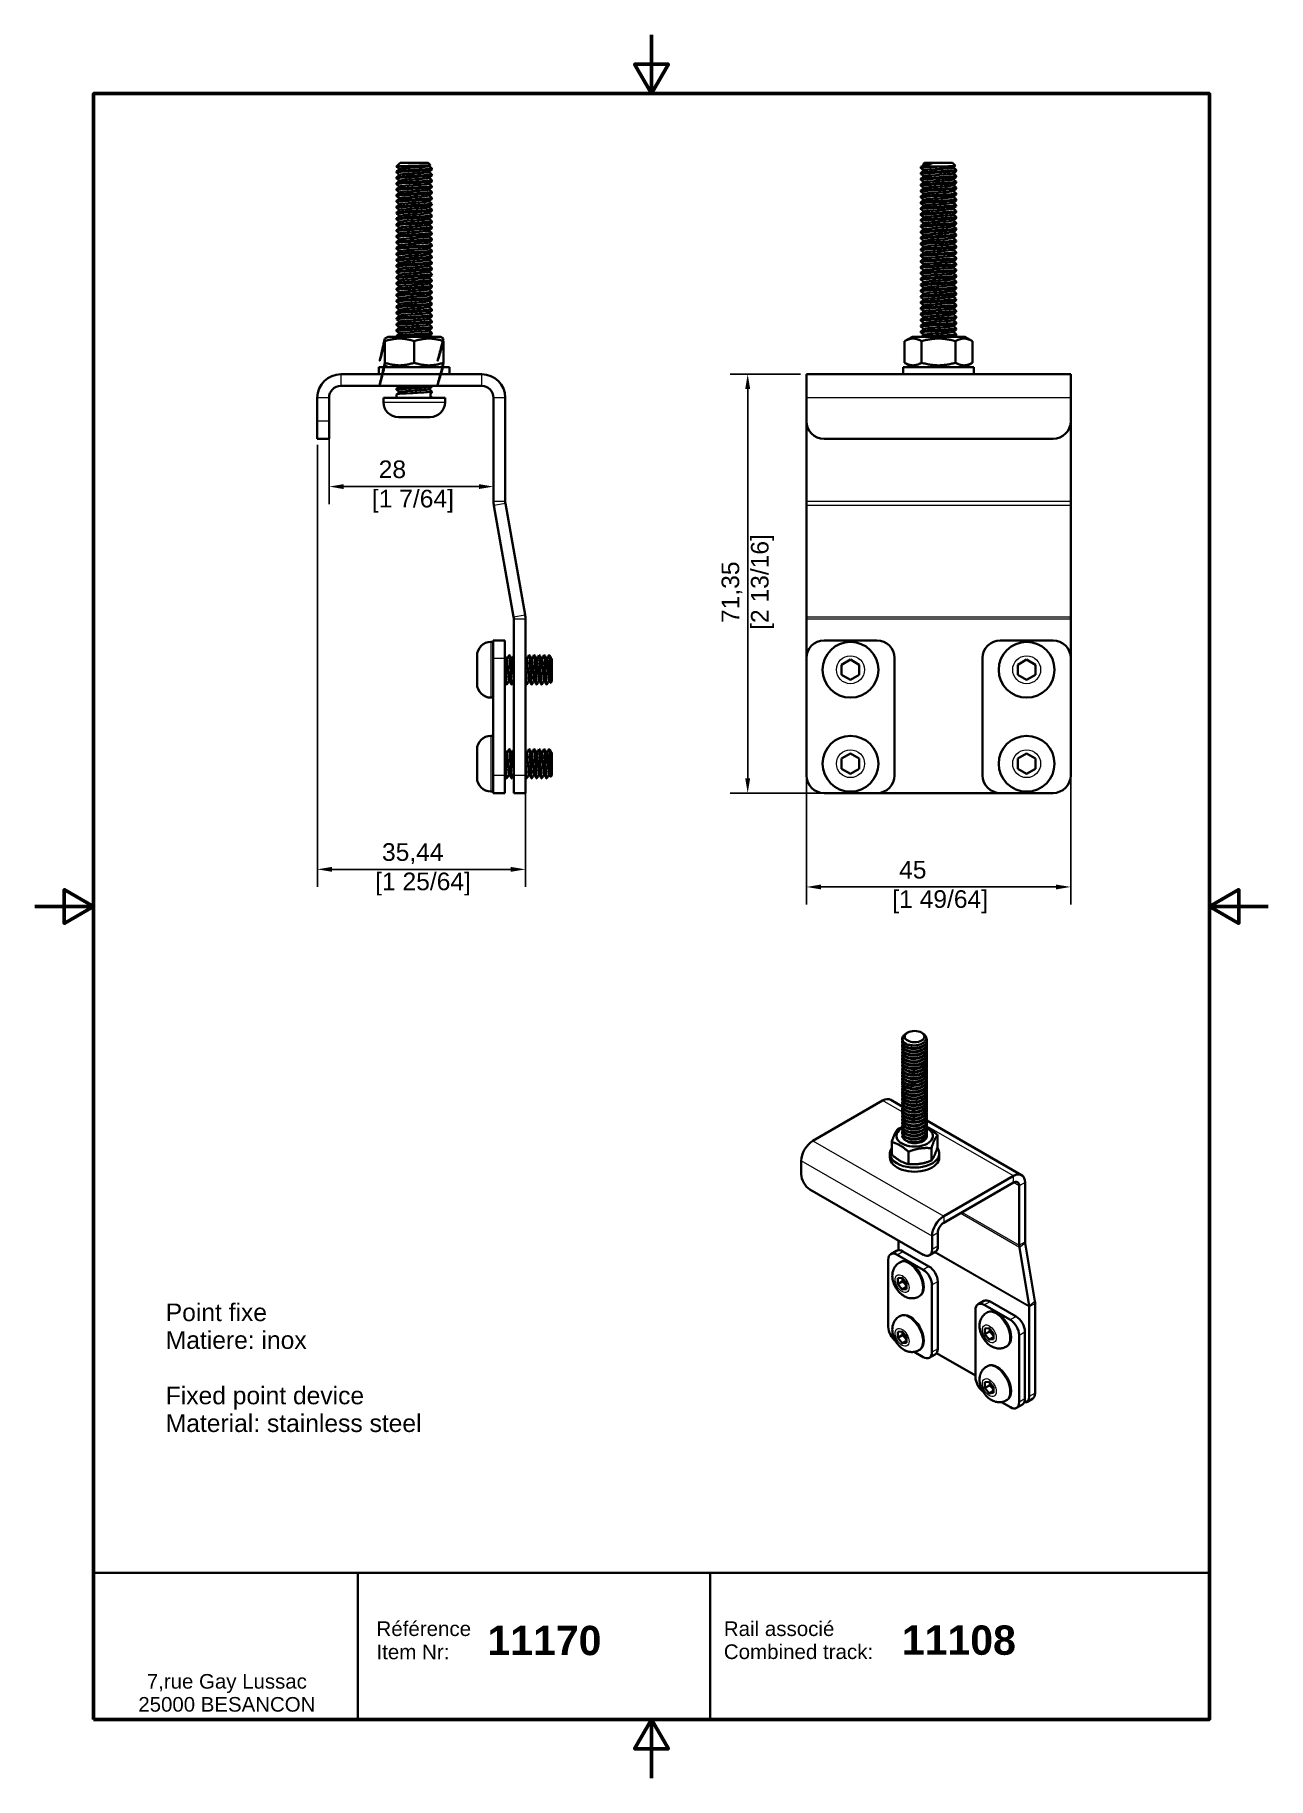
# Model space of a CAD drawing. Header units: millimetres. Extents: x 0 to 210, y 0 to 297.
import ezdxf

# ---------------------------------------------------------------- set-up
doc = ezdxf.new("R2010")
doc.units = ezdxf.units.MM
for name, color, linetype, lineweight in [('Arêtes tangentes visibles(ISO)', 7, 'Continuous', 18), ('Arêtes visibles(ISO)', 7, 'Continuous', 35), ('Cadre_0', 7, 'Continuous', 50), ('Cotes(ISO)', 7, 'Continuous', 18), ("Géométrie d'esquisse(ISO)", 7, 'Continuous', 35), ('Symboles(ISO)', 7, 'Continuous', 18)]:
    doc.layers.add(name, color=color, linetype=linetype, lineweight=lineweight)
doc.styles.add('Courant-ISO', font='arial.ttf')
doc.styles.add('MANTION', font='arial.ttf')
doc.styles.add('Style de texte49', font='')
doc.styles.get('Style de texte49').set_extended_font_data('Arial', bold=True)
doc.dimstyles.new('Plan commercial', dxfattribs={"dimtxt": 3, "dimasz": 2.5, "dimexe": 3, "dimexo": 1, "dimgap": 0.762, "dimtad": 1, "dimrnd": 1e-08, "dimtxsty": 'MANTION', "dimcen": 0.09, "dimdle": 10, "dimclrd": 7, "dimclre": 7, "dimclrt": 256, "dimazin": 2, "dimtfac": 0.5, "dimtmove": 0, "dimatfit": 3, "dimfxl": 0, "dimtolj": 1, "dimlwd": 25, "dimlwe": 25, "dimarcsym": 0})

msp = doc.modelspace()

# ---------------------------------------------------------------- texts
at = {"layer": 'Symboles(ISO)', "color": 7, "insert": (22.287, 80.86), "char_height": 3, "width": 74.86275, "attachment_point": 1, "line_spacing_factor": 0.944221, "style": 'Courant-ISO'}
msp.add_mtext('{Point fixe\\PMatiere: inox\\P \\PFixed point device\\PMaterial: stainless steel}', dxfattribs=at)

# ---------------------------------------------------------------- blocks, each defined once
blk = doc.blocks.new('Cadres Cadre par défaut')
at = {"layer": 'Cadre_0', "flags": 128}
for points in [[(105, 297), (105, 287), (102.11, 292), (107.89, 292), (105, 287)], [(10, 10), (10, 287), (200, 287), (200, 10), (10, 10)], [(0, 148.5), (10, 148.5), (5, 151.39), (5, 145.61), (10, 148.5)], [(210, 148.5), (200, 148.5), (205, 151.39), (205, 145.61), (200, 148.5)], [(105, 0), (105, 10), (102.11, 5), (107.89, 5), (105, 10)]]:
    blk.add_lwpolyline(points, dxfattribs=at)
blk = doc.blocks.new('Cartouches ISO')
at = {"layer": "Géométrie d'esquisse(ISO)"}
for p, q in [((50.77, 207.61), (50.77, 182.61)), ((50.77, 207.61), (240.77, 207.61)), ((95.77, 207.61), (95.77, 182.61)), ((155.77, 207.61), (155.77, 182.61)), ((240.77, 182.61), (240.77, 207.61)), ((50.77, 182.61), (240.77, 182.61))]:
    blk.add_line(p, q, dxfattribs=at)
at = {"layer": 'Symboles(ISO)', "color": 7, "char_height": 2.5, "attachment_point": 4, "style": 'Courant-ISO'}
for s, insert, width in [('\\fArial|b0|i0;Référence', (98.94, 198.05), 16.1109), ('\\fArial|b0|i0;Rail associé', (158.09, 198.05), 18.8281), ('\\fArial|b0|i0;Item Nr:', (98.94, 194.1), 12.4162), ('\\fArial|b0|i0;Combined track:', (158.09, 194.13), 25.4249)]:
    blk.add_mtext(s, dxfattribs=dict(at, insert=insert, width=width))
at = {"layer": 'Symboles(ISO)', "color": 7, "insert": (73.46, 187.12), "char_height": 2.4892, "width": 44.8115, "attachment_point": 5, "line_spacing_factor": 0.944221, "style": 'Courant-ISO'}
blk.add_mtext('\\fArial|b0|i0;7,rue Gay Lussac\\P25000 BESANCON', dxfattribs=at)
at = {"layer": 'Symboles(ISO)', "color": 7, "style": 'Style de texte49'}
for tag, p in [('Référence_?_001', (117.83, 193.56)), ('Rail_associé_?_001', (188.4, 193.62))]:
    blk.add_attdef(tag, p, '', height=5, dxfattribs=at)
blk = doc.blocks.new('*D4')
at = {"layer": 'Cotes(ISO)', "color": 7, "linetype": 'Continuous', "lineweight": 25, "transparency": 16777216}
for p, q in [((131.38, 196.83), (131.38, 148.83)), ((176.38, 196.83), (176.38, 148.83)), ((133.88, 151.83), (173.88, 151.83))]:
    blk.add_line(p, q, dxfattribs=at)
at = {"layer": 'Cotes(ISO)', "color": 7, "linetype": 'Continuous', "transparency": 16777216}
for points in [[(133.88, 152.24), (133.88, 151.41), (131.38, 151.83)], [(173.88, 152.24), (173.88, 151.41), (176.38, 151.83)]]:
    blk.add_solid(points, dxfattribs=at)
at = {"layer": 'Defpoints', "color": 0, "linetype": 'Continuous', "transparency": 16777216}
for p in [(131.38, 197.83), (176.38, 197.83), (176.38, 151.83)]:
    blk.add_point(p, dxfattribs=at)
at = {"layer": 'Cotes(ISO)', "color": 154, "linetype": 'Continuous', "lineweight": 25, "true_color": 0x004691, "transparency": 16777216, "insert": (146, 156.27), "char_height": 3, "attachment_point": 1, "style": 'MANTION'}
blk.add_mtext('\\A1; 45\\P[1 49/64]', dxfattribs=at)
blk = doc.blocks.new('*D5')
at = {"layer": 'Cotes(ISO)', "color": 7, "linetype": 'Continuous', "lineweight": 25, "transparency": 16777216}
for p, q in [((130.38, 239.18), (118.38, 239.18)), ((121.38, 170.33), (121.38, 236.68)), ((142.38, 167.83), (118.38, 167.83))]:
    blk.add_line(p, q, dxfattribs=at)
at = {"layer": 'Cotes(ISO)', "color": 7, "linetype": 'Continuous', "transparency": 16777216}
for points in [[(120.96, 236.68), (121.8, 236.68), (121.38, 239.18)], [(120.96, 170.33), (121.8, 170.33), (121.38, 167.83)]]:
    blk.add_solid(points, dxfattribs=at)
at = {"layer": 'Defpoints', "color": 0, "linetype": 'Continuous', "transparency": 16777216}
for p in [(121.38, 239.18), (131.38, 239.18), (143.38, 167.83)]:
    blk.add_point(p, dxfattribs=at)
at = {"layer": 'Cotes(ISO)', "color": 154, "linetype": 'Continuous', "lineweight": 25, "true_color": 0x004691, "transparency": 16777216, "insert": (116.93, 195.63), "char_height": 3, "attachment_point": 1, "rotation": 90, "style": 'MANTION'}
blk.add_mtext('\\A1; 71,35\\P[2 13/16]', dxfattribs=at)
blk = doc.blocks.new('*D6')
at = {"layer": 'Cotes(ISO)', "color": 7, "linetype": 'Continuous', "lineweight": 25, "transparency": 16777216}
for p, q in [((48.1, 227.18), (48.1, 151.83)), ((83.54, 169.83), (83.54, 151.83)), ((81.04, 154.83), (50.6, 154.83))]:
    blk.add_line(p, q, dxfattribs=at)
at = {"layer": 'Cotes(ISO)', "color": 7, "linetype": 'Continuous', "transparency": 16777216}
for points in [[(50.6, 155.25), (50.6, 154.41), (48.1, 154.83)], [(81.04, 155.25), (81.04, 154.41), (83.54, 154.83)]]:
    blk.add_solid(points, dxfattribs=at)
at = {"layer": 'Defpoints', "color": 0, "linetype": 'Continuous', "transparency": 16777216}
for p in [(48.1, 228.18), (83.54, 170.83), (48.1, 154.83)]:
    blk.add_point(p, dxfattribs=at)
at = {"layer": 'Cotes(ISO)', "color": 154, "linetype": 'Continuous', "lineweight": 25, "true_color": 0x004691, "transparency": 16777216, "insert": (57.94, 159.28), "char_height": 3, "attachment_point": 1, "style": 'MANTION'}
blk.add_mtext('\\A1; 35,44\\P[1 25/64]', dxfattribs=at)
blk = doc.blocks.new('*D7')
at = {"layer": 'Cotes(ISO)', "color": 7, "linetype": 'Continuous', "lineweight": 25, "transparency": 16777216}
for p, q in [((50.1, 230.18), (50.1, 217.04)), ((75.6, 220.04), (52.6, 220.04))]:
    blk.add_line(p, q, dxfattribs=at)
at = {"layer": 'Cotes(ISO)', "color": 7, "linetype": 'Continuous', "transparency": 16777216}
for points in [[(52.6, 220.46), (52.6, 219.62), (50.1, 220.04)], [(75.6, 220.46), (75.6, 219.62), (78.1, 220.04)]]:
    blk.add_solid(points, dxfattribs=at)
at = {"layer": 'Defpoints', "color": 0, "linetype": 'Continuous', "transparency": 16777216}
for p in [(50.1, 231.18), (50.1, 220.04), (78.1, 220.04)]:
    blk.add_point(p, dxfattribs=at)
at = {"layer": 'Cotes(ISO)', "color": 154, "linetype": 'Continuous', "lineweight": 25, "true_color": 0x004691, "transparency": 16777216, "insert": (57.38, 224.49), "char_height": 3, "attachment_point": 1, "style": 'MANTION'}
blk.add_mtext('\\A1; 28\\P[1 7/64]', dxfattribs=at)

# ---------------------------------------------------------------- dimensions: what is measured, and where the dimension line sits
at = {"layer": 'Cotes(ISO)', "color": 7, "linetype": 'Continuous', "lineweight": 25}
for base, p1, p2, angle, text, override, picture, middle in [((121.382, 239.179), (143.382, 167.83), (131.382, 239.179), 90, ' <>\\X[2 13/16]', {"dimdec": 2, "dimpost": '\\X', "dimtp": 0, "dimtm": 0, "dimtdec": 2, "dimtofl": 0, "dimatfit": 1, "dimtvp": -0.25}, '*D5', (121.382, 203.505)), ((50.096, 220.038), (78.096, 220.038), (50.096, 231.179), 180, ' <>\\X[1 7/64]', {"dimdec": 2, "dimpost": '\\X', "dimse1": 1, "dimtp": 0, "dimtm": 0, "dimtdec": 2, "dimtofl": 0, "dimatfit": 1, "dimtvp": -0.25}, '*D7', (64.096, 220.038)), ((48.096, 154.83), (83.539, 170.83), (48.096, 228.179), 180, ' <>\\X[1 25/64]', {"dimdec": 2, "dimpost": '\\X', "dimtp": 0, "dimtm": 0, "dimtdec": 2, "dimtofl": 0, "dimatfit": 1, "dimtvp": -0.25}, '*D6', (65.817, 154.83))]:
    dim = msp.add_linear_dim(base=base, p1=p1, p2=p2, angle=angle, text=text, dimstyle='Plan commercial', override=override, dxfattribs=at)
    dim.commit()
    dim.dimension.update_dxf_attribs({"geometry": picture, "text_midpoint": middle, "dimtype": 160})
dim = msp.add_linear_dim(base=(176.382, 151.827), p1=(131.382, 197.827), p2=(176.382, 197.827), text=' <>\\X[1 49/64]', dimstyle='Plan commercial', override={"dimdec": 2, "dimpost": '\\X', "dimtp": 0, "dimtm": 0, "dimtdec": 2, "dimtofl": 0, "dimatfit": 1, "dimtvp": -0.25}, dxfattribs=at)
dim.commit()
dim.dimension.update_dxf_attribs({"geometry": '*D4', "text_midpoint": (153.882, 151.827), "dimtype": 160})

# ---------------------------------------------------------------- linework, layer by layer
at = {"layer": 'Arêtes tangentes visibles(ISO)'}
for p, q in [((52.096, 239.179), (52.096, 237.179)), ((76.096, 237.179), (76.096, 239.179)), ((50.096, 235.179), (48.096, 235.179)), ((80.096, 235.179), (78.096, 235.179)), ((176.382, 235.179), (131.382, 235.179)), ((59.346, 234.439), (69.846, 234.439)), ((50.096, 231.179), (48.096, 231.179)), ((78.096, 217.529), (80.096, 217.529)), ((80.127, 217.182), (78.157, 216.834)), ((131.382, 217.529), (176.382, 217.529)), ((176.382, 216.834), (131.382, 216.834)), ((81.508, 197.827), (83.478, 198.175)), ((83.539, 197.48), (81.539, 197.48)), ((131.382, 197.827), (176.382, 197.827)), ((176.382, 197.48), (131.382, 197.48)), ((77.659, 193.58), (77.659, 184.08)), ((78.039, 190.83), (80.039, 190.83)), ((77.659, 177.58), (77.659, 168.08)), ((80.039, 170.83), (78.039, 170.83)), ((83.539, 170.83), (81.539, 170.83)), ((147.707, 113.502), (144.358, 115.431)), ((166.632, 102.604), (151.875, 111.102)), ((132.479, 108.59), (154.753, 95.763)), ((152.773, 92.334), (130.499, 105.161)), ((167.622, 100.885), (166.628, 101.457)), ((166.632, 101.459), (166.632, 102.604)), ((168.612, 101.455), (167.622, 100.885)), ((154.753, 95.763), (154.753, 94.619)), ((167.652, 90.404), (157.543, 96.225)), ((157.858, 96.407), (167.622, 90.784)), ((153.763, 92.904), (152.773, 92.334)), ((146.805, 89.177), (147.795, 89.747)), ((153.763, 90.615), (152.773, 90.045)), ((169.326, 80.292), (153.2, 89.578)), ((153.357, 89.669), (169.311, 80.482)), ((167.622, 90.784), (168.612, 91.354)), ((168.627, 91.164), (167.652, 90.404)), ((152.249, 87.182), (151.259, 86.612)), ((152.744, 84.04), (153.734, 84.61)), ((161.654, 80.626), (162.644, 81.196)), ((169.311, 80.482), (170.286, 81.242)), ((170.316, 80.862), (169.326, 80.292)), ((167.099, 78.631), (166.109, 78.06)), ((167.594, 75.488), (168.584, 76.059)), ((153.734, 73.164), (152.744, 72.594)), ((170.316, 65.611), (169.326, 65.04)), ((168.584, 64.613), (167.594, 64.043))]:
    msp.add_line(p, q, dxfattribs=at)
for centre in [(138.882, 188.83), (168.882, 188.83), (138.882, 172.83), (168.882, 172.83)]:
    msp.add_circle(centre, 2.38, dxfattribs=at)
for centre, major_axis, ratio, end_param in [((149.803, 109.402), (-2.1, 0), 0.5758617, 1.0242616), ((148.844, 84.924), (1.659, -2.881), 0.5780931, 3.1415926), ((148.844, 75.768), (1.659, -2.881), 0.5780931, 3.1415927), ((163.693, 76.373), (1.659, -2.881), 0.5780931, 3.1415927), ((163.693, 67.217), (1.659, -2.881), 0.5780931, 3.1415927)]:
    msp.add_ellipse(centre, major_axis=major_axis, ratio=ratio, start_param=0, end_param=end_param, dxfattribs=at)
for centre in [(147.671, 84.249), (162.52, 75.698), (147.671, 75.092), (162.52, 66.541)]:
    msp.add_ellipse(centre, major_axis=(-0.831, 1.444), ratio=0.5780931, dxfattribs=at)
for points, knots in [([(148.714, 108.368), (148.945, 108.299), (149.187, 108.253), (149.651, 108.213), (149.869, 108.216), (150.071, 108.241)], [-0.20090485, -0.20090485, -0.20090485, -0.20090485, -0.09640621, -0.09640621, 0, 0, 0, 0]), ([(150.071, 108.241), (150.199, 108.252), (150.325, 108.271), (150.57, 108.324), (150.688, 108.359), (150.993, 108.473), (151.163, 108.567), (151.299, 108.676)], [-1.19708056, -1.19708056, -1.19708056, -1.19708056, -1.1416668, -1.1416668, -1.08569983, -1.08569983, -0.98813787, -0.98813787, -0.98813787, -0.98813787])]:
    msp.add_open_spline(points, degree=3, knots=knots, dxfattribs=at)
at = {"layer": 'Arêtes visibles(ISO)'}
for p, q in [((62.21, 275.179), (61.596, 274.566)), ((61.632, 274.566), (61.596, 274.566)), ((61.596, 274.541), (61.596, 274.566)), ((61.596, 273.541), (61.596, 273.741)), ((62.21, 275.179), (66.983, 275.179)), ((66.983, 275.179), (67.332, 274.83)), ((67.596, 274.041), (67.596, 274.241)), ((67.596, 273.041), (67.596, 273.241)), ((150.882, 274.291), (150.882, 274.491)), ((150.882, 273.291), (150.882, 273.491)), ((154.343, 274.566), (151.205, 274.566)), ((151.495, 275.179), (151.285, 274.969)), ((151.374, 274.891), (151.285, 274.962)), ((151.495, 275.179), (156.268, 275.179)), ((156.268, 275.179), (156.756, 274.691)), ((156.882, 273.791), (156.882, 273.991)), ((61.596, 272.541), (61.596, 272.741)), ((61.596, 271.541), (61.596, 271.741)), ((61.596, 270.541), (61.596, 270.741)), ((67.596, 272.041), (67.596, 272.241)), ((67.596, 271.041), (67.596, 271.241)), ((150.882, 272.291), (150.882, 272.491)), ((150.882, 271.291), (150.882, 271.491)), ((150.882, 270.291), (150.882, 270.491)), ((156.882, 272.791), (156.882, 272.991)), ((156.882, 271.791), (156.882, 271.991)), ((156.882, 270.791), (156.882, 270.991)), ((61.596, 269.541), (61.596, 269.741)), ((61.596, 268.541), (61.596, 268.741)), ((61.596, 267.541), (61.596, 267.741)), ((67.596, 270.041), (67.596, 270.241)), ((67.596, 269.041), (67.596, 269.241)), ((67.596, 268.041), (67.596, 268.241)), ((150.882, 269.291), (150.882, 269.491)), ((150.882, 268.291), (150.882, 268.491)), ((150.882, 267.291), (150.882, 267.491)), ((156.882, 269.791), (156.882, 269.991)), ((156.882, 268.791), (156.882, 268.991)), ((156.882, 267.791), (156.882, 267.991)), ((61.596, 266.541), (61.596, 266.741)), ((61.596, 265.541), (61.596, 265.741)), ((61.596, 264.541), (61.596, 264.741)), ((67.596, 267.041), (67.596, 267.241)), ((67.596, 266.041), (67.596, 266.241)), ((67.596, 265.041), (67.596, 265.241)), ((150.882, 266.291), (150.882, 266.491)), ((150.882, 265.291), (150.882, 265.491)), ((150.882, 264.291), (150.882, 264.491)), ((156.882, 266.791), (156.882, 266.991)), ((156.882, 265.791), (156.882, 265.991)), ((156.882, 264.791), (156.882, 264.991)), ((61.596, 263.541), (61.596, 263.741)), ((61.596, 262.541), (61.596, 262.741)), ((61.596, 261.541), (61.596, 261.741)), ((67.596, 264.041), (67.596, 264.241)), ((67.596, 263.041), (67.596, 263.241)), ((67.596, 262.041), (67.596, 262.241)), ((150.882, 263.291), (150.882, 263.491)), ((150.882, 262.291), (150.882, 262.491)), ((150.882, 261.291), (150.882, 261.491)), ((156.882, 263.791), (156.882, 263.991)), ((156.882, 262.791), (156.882, 262.991)), ((156.882, 261.791), (156.882, 261.991)), ((61.596, 260.541), (61.596, 260.741)), ((61.596, 259.541), (61.596, 259.741)), ((61.596, 258.541), (61.596, 258.741)), ((67.596, 261.041), (67.596, 261.241)), ((67.596, 260.041), (67.596, 260.241)), ((67.596, 259.041), (67.596, 259.241)), ((150.882, 260.291), (150.882, 260.491)), ((150.882, 259.291), (150.882, 259.491)), ((150.882, 258.291), (150.882, 258.491)), ((156.882, 260.791), (156.882, 260.991)), ((156.882, 259.791), (156.882, 259.991)), ((156.882, 258.791), (156.882, 258.991)), ((61.596, 257.541), (61.596, 257.741)), ((61.596, 256.541), (61.596, 256.741)), ((61.596, 255.541), (61.596, 255.741)), ((67.596, 258.041), (67.596, 258.241)), ((67.596, 257.041), (67.596, 257.241)), ((67.596, 256.041), (67.596, 256.241)), ((150.882, 257.291), (150.882, 257.491)), ((150.882, 256.291), (150.882, 256.491)), ((150.882, 255.291), (150.882, 255.491)), ((156.882, 257.791), (156.882, 257.991)), ((156.882, 256.791), (156.882, 256.991)), ((156.882, 255.791), (156.882, 255.991)), ((61.596, 254.541), (61.596, 254.741)), ((61.596, 253.541), (61.596, 253.741)), ((61.596, 252.541), (61.596, 252.741)), ((67.596, 255.041), (67.596, 255.241)), ((67.596, 254.041), (67.596, 254.241)), ((67.596, 253.041), (67.596, 253.241)), ((150.882, 254.291), (150.882, 254.491)), ((150.882, 253.291), (150.882, 253.491)), ((150.882, 252.291), (150.882, 252.491)), ((156.882, 254.791), (156.882, 254.991)), ((156.882, 253.791), (156.882, 253.991)), ((156.882, 252.791), (156.882, 252.991)), ((61.596, 251.541), (61.596, 251.741)), ((61.596, 250.541), (61.596, 250.741)), ((61.596, 249.541), (61.596, 249.741)), ((67.596, 252.041), (67.596, 252.241)), ((67.596, 251.041), (67.596, 251.241)), ((67.596, 250.041), (67.596, 250.241)), ((150.882, 251.291), (150.882, 251.491)), ((150.882, 250.291), (150.882, 250.491)), ((150.882, 249.291), (150.882, 249.491)), ((156.882, 251.791), (156.882, 251.991)), ((156.882, 250.791), (156.882, 250.991)), ((156.882, 249.791), (156.882, 249.991)), ((61.596, 248.541), (61.596, 248.741)), ((61.596, 247.541), (61.596, 247.741)), ((61.596, 246.541), (61.596, 246.741)), ((67.596, 249.041), (67.596, 249.241)), ((67.596, 248.041), (67.596, 248.241)), ((67.596, 247.041), (67.596, 247.241)), ((150.882, 248.291), (150.882, 248.491)), ((150.882, 247.291), (150.882, 247.491)), ((156.882, 248.791), (156.882, 248.991)), ((156.882, 247.791), (156.882, 247.991)), ((156.882, 246.791), (156.882, 246.991)), ((60.146, 245.579), (59.596, 245.261)), ((59.596, 244.815), (59.596, 241.143)), ((69.046, 245.579), (60.146, 245.579)), ((61.596, 245.579), (61.596, 245.741)), ((64.596, 244.815), (64.596, 241.143)), ((67.596, 246.041), (67.596, 246.241)), ((69.046, 245.579), (69.596, 245.261)), ((69.596, 244.815), (69.596, 241.143)), ((149.432, 245.579), (148.108, 244.815)), ((148.108, 244.815), (148.108, 241.143)), ((158.332, 245.579), (149.432, 245.579)), ((150.882, 246.291), (150.882, 246.491)), ((150.995, 244.815), (150.995, 241.143)), ((156.768, 244.815), (156.768, 241.143)), ((156.882, 245.791), (156.882, 245.991)), ((158.332, 245.579), (159.655, 244.815)), ((159.655, 244.815), (159.655, 241.143)), ((60.146, 240.379), (59.596, 240.697)), ((69.046, 240.379), (69.596, 240.697)), ((149.432, 240.379), (148.108, 241.143)), ((158.332, 240.379), (159.655, 241.143)), ((76.096, 239.179), (52.096, 239.179)), ((70.596, 240.379), (58.596, 240.379)), ((58.596, 240.379), (58.596, 239.179)), ((70.596, 240.379), (70.596, 239.179)), ((131.382, 239.179), (176.382, 239.179)), ((131.382, 239.179), (131.382, 235.179)), ((159.882, 240.379), (147.882, 240.379)), ((147.882, 240.379), (147.882, 239.179)), ((159.882, 240.379), (159.882, 239.179)), ((176.382, 235.179), (176.382, 239.179)), ((48.096, 235.179), (48.096, 231.179)), ((50.096, 231.179), (50.096, 235.179)), ((52.096, 237.179), (76.096, 237.179)), ((69.846, 235.179), (59.346, 235.179)), ((59.346, 234.439), (59.346, 235.179)), ((61.596, 236.541), (61.596, 236.741)), ((61.596, 235.179), (61.596, 235.741)), ((67.372, 235.179), (67.372, 235.979)), ((67.596, 237.041), (67.596, 237.179)), ((67.596, 236.041), (67.596, 236.241)), ((67.596, 235.179), (67.596, 235.241)), ((69.846, 234.439), (69.846, 235.179)), ((78.096, 235.179), (78.096, 217.529)), ((80.096, 235.179), (80.096, 217.529)), ((131.382, 231.179), (131.382, 235.179)), ((176.382, 235.179), (176.382, 231.179)), ((67.286, 231.879), (61.906, 231.879)), ((48.096, 228.179), (48.096, 231.179)), ((50.096, 231.179), (50.096, 228.179)), ((131.382, 217.529), (131.382, 231.179)), ((176.382, 231.179), (176.382, 217.529)), ((48.096, 228.179), (50.096, 228.179)), ((173.382, 228.179), (134.382, 228.179)), ((78.157, 216.834), (81.508, 197.827)), ((83.478, 198.175), (80.127, 217.182)), ((131.382, 217.529), (131.382, 216.834)), ((131.382, 197.827), (131.382, 216.834)), ((176.382, 216.834), (176.382, 217.529)), ((176.382, 216.834), (176.382, 197.827)), ((81.539, 197.48), (81.539, 170.83)), ((83.539, 197.48), (83.539, 170.83)), ((131.382, 197.48), (131.382, 197.827)), ((131.382, 190.83), (131.382, 197.48)), ((176.382, 197.827), (176.382, 197.48)), ((176.382, 197.48), (176.382, 190.83)), ((77.659, 193.58), (78.039, 193.58)), ((78.039, 190.83), (78.039, 193.83)), ((80.039, 193.83), (78.039, 193.83)), ((80.039, 193.83), (80.039, 190.83)), ((134.382, 193.83), (143.382, 193.83)), ((164.382, 193.83), (173.382, 193.83)), ((75.289, 186.45), (75.289, 191.21)), ((78.039, 190.83), (78.039, 170.83)), ((80.039, 170.83), (80.039, 190.83)), ((80.751, 191.33), (80.801, 191.33)), ((84.151, 191.33), (84.201, 191.33)), ((85.001, 191.33), (85.051, 191.33)), ((85.851, 191.33), (85.901, 191.33)), ((86.701, 191.33), (86.751, 191.33)), ((87.674, 191.204), (87.55, 191.328)), ((131.382, 170.83), (131.382, 190.83)), ((137.382, 189.696), (138.882, 190.562)), ((138.882, 190.562), (140.382, 189.696)), ((146.382, 190.83), (146.382, 170.83)), ((161.382, 170.83), (161.382, 190.83)), ((167.382, 189.696), (168.882, 190.562)), ((168.882, 190.562), (170.382, 189.696)), ((176.382, 190.83), (176.382, 170.83)), ((88.039, 189.67), (88.039, 186.821)), ((137.382, 187.964), (137.382, 189.696)), ((138.882, 187.098), (137.382, 187.964)), ((140.382, 187.964), (138.882, 187.098)), ((140.382, 189.696), (140.382, 187.964)), ((167.382, 187.964), (167.382, 189.696)), ((168.882, 187.098), (167.382, 187.964)), ((170.382, 187.964), (168.882, 187.098)), ((170.382, 189.696), (170.382, 187.964)), ((80.326, 186.33), (80.376, 186.33)), ((81.176, 186.33), (81.226, 186.33)), ((83.726, 186.33), (83.776, 186.33)), ((84.576, 186.33), (84.626, 186.33)), ((85.426, 186.33), (85.476, 186.33)), ((86.276, 186.33), (86.326, 186.33)), ((87.126, 186.33), (87.176, 186.33)), ((88.039, 186.821), (87.819, 186.602)), ((77.659, 184.08), (78.039, 184.08)), ((77.659, 177.58), (78.039, 177.58)), ((80.751, 175.33), (80.801, 175.33)), ((84.151, 175.33), (84.201, 175.33)), ((85.001, 175.33), (85.051, 175.33)), ((85.851, 175.33), (85.901, 175.33)), ((86.701, 175.33), (86.751, 175.33)), ((87.674, 175.204), (87.55, 175.328)), ((75.289, 170.45), (75.289, 175.21)), ((88.039, 173.67), (88.039, 170.821)), ((137.382, 173.696), (138.882, 174.562)), ((137.382, 171.964), (137.382, 173.696)), ((138.882, 174.562), (140.382, 173.696)), ((140.382, 173.696), (140.382, 171.964)), ((167.382, 173.696), (168.882, 174.562)), ((167.382, 171.964), (167.382, 173.696)), ((168.882, 174.562), (170.382, 173.696)), ((170.382, 173.696), (170.382, 171.964)), ((78.039, 167.83), (78.039, 170.83)), ((80.039, 170.83), (80.039, 167.83)), ((80.326, 170.33), (80.376, 170.33)), ((81.176, 170.33), (81.226, 170.33)), ((81.539, 167.83), (81.539, 170.83)), ((83.539, 170.83), (83.539, 167.83)), ((83.726, 170.33), (83.776, 170.33)), ((84.576, 170.33), (84.626, 170.33)), ((85.426, 170.33), (85.476, 170.33)), ((86.276, 170.33), (86.326, 170.33)), ((87.126, 170.33), (87.176, 170.33)), ((88.039, 170.821), (87.819, 170.602)), ((138.882, 171.098), (137.382, 171.964)), ((140.382, 171.964), (138.882, 171.098)), ((168.882, 171.098), (167.382, 171.964)), ((170.382, 171.964), (168.882, 171.098)), ((77.659, 168.08), (78.039, 168.08)), ((78.039, 167.83), (80.039, 167.83)), ((81.539, 167.83), (83.539, 167.83)), ((143.382, 167.83), (134.382, 167.83)), ((164.382, 167.83), (143.382, 167.83)), ((173.382, 167.83), (164.382, 167.83)), ((147.703, 125.905), (147.703, 125.991)), ((147.703, 125.333), (147.703, 125.447)), ((147.703, 124.76), (147.703, 124.875)), ((148.617, 127.019), (148.513, 126.959)), ((150.989, 127.019), (151.162, 126.918)), ((151.903, 125.619), (151.903, 125.733)), ((151.903, 125.047), (151.903, 125.161)), ((147.703, 124.188), (147.703, 124.303)), ((147.703, 123.616), (147.703, 123.73)), ((147.703, 123.044), (147.703, 123.158)), ((147.703, 122.471), (147.703, 122.586)), ((147.703, 121.899), (147.703, 122.013)), ((151.903, 124.474), (151.903, 124.589)), ((151.903, 123.902), (151.903, 124.016)), ((151.903, 123.33), (151.903, 123.444)), ((151.903, 122.757), (151.903, 122.872)), ((151.903, 122.185), (151.903, 122.3)), ((147.703, 121.327), (147.703, 121.441)), ((147.703, 120.754), (147.703, 120.869)), ((147.703, 120.182), (147.703, 120.297)), ((147.703, 119.61), (147.703, 119.724)), ((147.703, 119.038), (147.703, 119.152)), ((151.903, 121.613), (151.903, 121.727)), ((151.903, 121.041), (151.903, 121.155)), ((151.903, 120.468), (151.903, 120.583)), ((151.903, 119.896), (151.903, 120.01)), ((151.903, 119.324), (151.903, 119.438)), ((151.903, 118.751), (151.903, 118.866)), ((147.703, 118.465), (147.703, 118.58)), ((147.703, 117.893), (147.703, 118.007)), ((147.703, 117.321), (147.703, 117.435)), ((147.703, 116.748), (147.703, 116.863)), ((147.703, 116.176), (147.703, 116.291)), ((151.903, 118.179), (151.903, 118.294)), ((151.903, 117.607), (151.903, 117.721)), ((151.903, 117.035), (151.903, 117.149)), ((151.903, 116.462), (151.903, 116.577)), ((151.903, 115.89), (151.903, 116.004)), ((132.479, 108.59), (144.358, 115.431)), ((145.755, 115.568), (147.703, 114.446)), ((147.703, 115.604), (147.703, 115.718)), ((147.703, 115.032), (147.703, 115.146)), ((147.703, 114.459), (147.703, 114.574)), ((147.703, 113.887), (147.703, 114.001)), ((147.703, 113.315), (147.703, 113.429)), ((151.903, 115.318), (151.903, 115.432)), ((151.903, 114.745), (151.903, 114.86)), ((151.903, 114.173), (151.903, 114.288)), ((151.903, 113.601), (151.903, 113.715)), ((151.903, 113.029), (151.903, 113.143)), ((147.703, 112.742), (147.703, 112.857)), ((147.703, 112.17), (147.703, 112.285)), ((147.703, 111.598), (147.703, 111.712)), ((147.703, 111.026), (147.703, 111.14)), ((147.703, 110.453), (147.703, 110.568)), ((147.703, 109.881), (147.703, 109.995)), ((151.902, 112.028), (168.029, 102.741)), ((151.903, 112.456), (151.903, 112.571)), ((151.903, 111.884), (151.903, 111.998)), ((151.903, 111.312), (151.903, 111.426)), ((151.903, 110.739), (151.903, 110.854)), ((151.903, 110.167), (151.903, 110.282)), ((145.899, 108.362), (145.899, 106.261)), ((147.703, 109.402), (147.703, 109.423)), ((151.903, 109.595), (151.903, 109.709)), ((152.661, 107.319), (152.661, 105.218)), ((153.707, 109.567), (153.707, 107.466)), ((130.499, 102.871), (130.499, 105.161)), ((145.603, 106.426), (145.603, 105.739)), ((148.757, 106.717), (148.757, 104.615)), ((154.003, 106.426), (154.003, 105.739)), ((166.632, 102.604), (154.753, 95.763)), ((154.753, 94.619), (166.632, 101.459)), ((168.612, 101.455), (168.612, 91.354)), ((151.288, 89.183), (131.984, 100.299)), ((167.622, 100.885), (167.622, 90.784)), ((152.773, 92.334), (152.773, 90.045)), ((153.763, 90.615), (153.763, 92.904)), ((146.747, 89.85), (145.757, 89.28)), ((146.805, 89.177), (151.259, 86.612)), ((147.052, 89.945), (147.052, 91.622)), ((152.249, 87.182), (147.795, 89.747)), ((153.326, 89.65), (152.336, 89.08)), ((167.652, 90.404), (169.311, 80.482)), ((170.286, 81.242), (168.627, 91.164)), ((145.32, 76.869), (145.32, 88.315)), ((147.185, 87.806), (147.373, 87.914)), ((146.928, 85.172), (147.671, 85.24)), ((146.928, 84.181), (146.928, 85.172)), ((147.701, 84.626), (146.928, 84.181)), ((147.671, 83.258), (146.928, 84.181)), ((147.671, 85.24), (148.413, 84.317)), ((148.413, 83.685), (147.671, 83.258)), ((148.413, 83.326), (147.671, 83.258)), ((148.413, 84.317), (148.413, 83.326)), ((152.744, 84.04), (152.744, 72.594)), ((153.734, 73.164), (153.734, 84.61)), ((150.503, 82.043), (150.691, 82.151)), ((161.596, 81.299), (160.606, 80.729)), ((161.654, 80.626), (166.109, 78.06)), ((167.099, 78.631), (162.644, 81.196)), ((169.326, 80.292), (169.326, 65.04)), ((170.316, 80.862), (170.316, 65.611)), ((147.185, 78.649), (147.373, 78.758)), ((160.169, 68.318), (160.169, 79.764)), ((162.034, 79.255), (162.222, 79.363)), ((146.928, 76.016), (147.671, 76.084)), ((146.928, 75.024), (146.928, 76.016)), ((147.701, 75.469), (146.928, 75.024)), ((147.671, 74.101), (146.928, 75.024)), ((147.671, 76.084), (148.413, 75.16)), ((148.413, 74.529), (147.671, 74.101)), ((148.413, 75.16), (148.413, 74.169)), ((161.778, 76.621), (162.52, 76.689)), ((161.778, 75.63), (161.778, 76.621)), ((162.55, 76.074), (161.778, 75.63)), ((162.52, 74.707), (161.778, 75.63)), ((162.52, 76.689), (163.263, 75.766)), ((163.263, 75.134), (162.52, 74.707)), ((163.263, 74.775), (162.52, 74.707)), ((163.263, 75.766), (163.263, 74.775)), ((167.594, 75.488), (167.594, 64.043)), ((168.584, 64.613), (168.584, 76.059)), ((148.413, 74.169), (147.671, 74.101)), ((151.259, 71.732), (149.727, 72.615)), ((150.503, 72.887), (150.691, 72.995)), ((153.297, 72.199), (152.307, 71.629)), ((160.169, 68.597), (153.534, 72.418)), ((165.352, 73.492), (165.541, 73.6)), ((162.034, 70.098), (162.222, 70.207)), ((161.778, 67.464), (162.52, 67.533)), ((161.778, 66.473), (161.778, 67.464)), ((162.55, 66.918), (161.778, 66.473)), ((162.52, 65.55), (161.778, 66.473)), ((162.52, 67.533), (163.263, 66.609)), ((163.263, 65.978), (162.52, 65.55)), ((163.263, 65.618), (162.52, 65.55)), ((163.263, 66.609), (163.263, 65.618)), ((166.109, 63.181), (164.576, 64.064)), ((165.352, 64.335), (165.541, 64.444)), ((168.147, 63.648), (167.157, 63.078)), ((169.879, 64.646), (168.889, 64.076))]:
    msp.add_line(p, q, dxfattribs=at)
for centre in [(138.882, 188.83), (168.882, 188.83), (138.882, 172.83), (168.882, 172.83)]:
    msp.add_circle(centre, 4.75, dxfattribs=at)
for centre, radius, start, end in [((52.096, 235.179), 4, 90, 180), ((76.096, 235.179), 4, 0, 90), ((52.096, 235.179), 2, 90, 180), ((76.096, 235.179), 2, 0, 90), ((61.906, 234.439), 2.56, 180, 270), ((67.286, 234.439), 2.56, 270, 0), ((134.382, 231.179), 3, 180, 270), ((173.382, 231.179), 3, 270, 0), ((82.096, 217.529), 4, 180, 190), ((82.096, 217.529), 2, 180, 190), ((79.539, 197.48), 2, 0, 10), ((79.539, 197.48), 4, 0, 10), ((77.659, 191.21), 2.37, 90, 180), ((134.382, 190.83), 3, 90, 180), ((143.382, 190.83), 3, 0, 90), ((164.382, 190.83), 3, 90, 180), ((173.382, 190.83), 3, 0, 90), ((77.659, 186.45), 2.37, 180, 270), ((77.659, 175.21), 2.37, 90, 180), ((77.659, 170.45), 2.37, 180, 270), ((134.382, 170.83), 3, 180, 270), ((143.382, 170.83), 3, 270, 0), ((164.382, 170.83), 3, 180, 270), ((173.382, 170.83), 3, 270, 0)]:
    msp.add_arc(centre, radius, start, end, dxfattribs=at)
for centre, major_axis, ratio, start_param, end_param in [((149.803, 125.991), (-2.1, 0), 0.5758617, 5.966301, 7.2229381), ((144.358, 113.142), (1.397, 2.426), 0.5780931, 0, 0.7834645), ((149.803, 109.402), (-3.115, 0), 0.5758617, 5.4413728, 10.2557932), ((132.479, 106.301), (1.397, 2.426), 0.5780931, 0.7834645, 2.3542608), ((149.803, 106.426), (-4.2, 0), 0.5758617, 5.9053423, 9.8234651), ((149.803, 109.402), (2.1, 0), 0.5758617, 4.1670311, 6.3595782), ((149.803, 105.739), (-4.2, 0), 0.5758617, 0, 3.1415927), ((131.984, 102.016), (-1.048, 1.82), 0.5780931, 0.7873319, 2.3581282), ((166.632, 100.315), (1.397, 2.426), 0.5780931, 5.4958534, 7.0666498), ((166.632, 100.315), (0.699, 1.213), 0.5780931, 5.4958534, 7.0666498), ((154.753, 93.474), (-1.397, -2.426), 0.5780931, 3.9250571, 5.4958534), ((154.753, 93.474), (0.699, 1.213), 0.5780931, 0.7834645, 2.3542608), ((146.805, 87.46), (-1.048, 1.82), 0.5780931, 5.4997209, 7.0705172), ((147.795, 88.03), (-1.048, 1.82), 0.5780931, 5.4997209, 6.2831853), ((151.288, 90.9), (1.048, -1.82), 0.5780931, 5.4997209, 7.0705172), ((152.278, 91.47), (1.048, -1.82), 0.5780931, 0, 0.7873319), ((169.602, 91.924), (-1.397, -2.426), 0.5780931, 5.4958534, 5.6703864), ((169.602, 91.924), (0.699, 1.213), 0.5780931, 2.3542608, 2.5287937), ((149.032, 85.033), (-1.659, 2.881), 0.5780931, 3.1415927, 6.2831853), ((151.259, 84.895), (1.048, -1.82), 0.5780931, 0.7873319, 2.3581282), ((152.249, 85.465), (-1.048, 1.82), 0.5780931, 3.9289245, 5.4997209), ((161.654, 78.909), (-1.048, 1.82), 0.5780931, 5.4997209, 7.0705172), ((162.644, 79.479), (-1.048, 1.82), 0.5780931, 5.4997209, 6.2831853), ((168.336, 79.722), (-0.699, -1.213), 0.5780931, 2.3542608, 2.5287937), ((168.336, 79.722), (-1.397, -2.426), 0.5780931, 2.3542608, 2.5287937), ((149.032, 75.876), (-1.659, 2.881), 0.5780931, 3.1415927, 6.2831853), ((163.881, 76.482), (-1.659, 2.881), 0.5780931, 3.1415927, 6.2831853), ((166.109, 76.344), (1.048, -1.82), 0.5780931, 0.7873319, 2.3581282), ((167.099, 76.914), (-1.048, 1.82), 0.5780931, 3.9289245, 5.4997209), ((146.805, 76.014), (-1.048, 1.82), 0.5780931, 0.7873319, 2.2051311), ((151.259, 73.449), (1.048, -1.82), 0.5780931, 5.4997209, 7.0705172), ((152.249, 74.019), (1.048, -1.82), 0.5780931, 0, 0.7873319), ((161.654, 67.463), (-1.048, 1.82), 0.5780931, 0.7873319, 2.2051311), ((163.881, 67.325), (-1.659, 2.881), 0.5780931, 3.1415927, 6.2831853), ((168.831, 66.466), (1.048, -1.82), 0.5780931, 0, 0.7873319), ((166.109, 64.898), (1.048, -1.82), 0.5780931, 5.4997209, 7.0705172), ((167.099, 65.468), (1.048, -1.82), 0.5780931, 0, 0.7873319), ((167.841, 65.896), (1.048, -1.82), 0.5780931, 5.9225468, 7.0705172)]:
    msp.add_ellipse(centre, major_axis=major_axis, ratio=ratio, start_param=start_param, end_param=end_param, dxfattribs=at)
msp.add_ellipse((149.803, 126.342), major_axis=(-1.671, 0), ratio=0.5758617, dxfattribs=at)
for points, knots in [([(61.608, 273.53), (61.589, 273.544), (61.601, 273.557), (61.649, 273.571), (61.847, 273.627), (62.645, 273.684), (63.655, 273.74), (64.665, 273.797), (65.848, 273.853), (66.63, 273.909), (67.237, 273.953), (67.584, 273.997), (67.592, 274.041)], [235.9426865, 235.9426865, 235.9426865, 235.9426865, 236.196667, 236.196667, 236.196667, 237.260616, 237.260616, 237.260616, 238.3245649, 238.3245649, 238.3245649, 239.1504968, 239.1504968, 239.1504968, 239.1504968]), ([(67.587, 274.251), (67.599, 274.243), (67.598, 274.235), (67.584, 274.227), (67.49, 274.17), (66.787, 274.114), (65.815, 274.058), (64.842, 274.001), (63.641, 273.945), (62.791, 273.888), (62.052, 273.839), (61.605, 273.79), (61.598, 273.741)], [-245.4998997, -245.4998997, -245.4998997, -245.4998997, -245.3450944, -245.3450944, -245.3450944, -244.2811454, -244.2811454, -244.2811454, -243.2171965, -243.2171965, -243.2171965, -242.2920894, -242.2920894, -242.2920894, -242.2920894]), ([(67.585, 273.251), (67.604, 273.238), (67.591, 273.224), (67.543, 273.211), (67.343, 273.154), (66.544, 273.098), (65.533, 273.042), (64.523, 272.985), (63.341, 272.929), (62.56, 272.872), (61.954, 272.828), (61.608, 272.785), (61.601, 272.741)], [-239.2167144, -239.2167144, -239.2167144, -239.2167144, -238.9614007, -238.9614007, -238.9614007, -237.8974517, -237.8974517, -237.8974517, -236.8335028, -236.8335028, -236.8335028, -236.0089041, -236.0089041, -236.0089041, -236.0089041]), ([(61.632, 274.566), (61.703, 274.577), (61.847, 274.588), (62.266, 274.611), (62.535, 274.623), (63.162, 274.646), (63.513, 274.657), (64.249, 274.68), (64.628, 274.692), (65.362, 274.715), (65.712, 274.726), (66.335, 274.749), (66.604, 274.76), (67.027, 274.783), (67.178, 274.795), (67.316, 274.814), (67.34, 274.822), (67.332, 274.83)], [0, 0, 0, 0, 0.11659126, 0.11659126, 0.231867, 0.231867, 0.34582693, 0.34582693, 0.45847073, 0.45847073, 0.56979811, 0.56979811, 0.67980875, 0.67980875, 0.78850234, 0.78850234, 0.86111163, 0.86111163, 0.86111163, 0.86111163]), ([(62.104, 273.154), (62.178, 273.212), (62.797, 273.27), (63.646, 273.329), (64.504, 273.388), (65.556, 273.447), (66.251, 273.506), (66.731, 273.547), (67.025, 273.588), (67.081, 273.628)], [236.0883142, 236.0883142, 236.0883142, 236.0883142, 237.1896343, 237.1896343, 237.1896343, 238.3032007, 238.3032007, 238.3032007, 239.0710866, 239.0710866, 239.0710866, 239.0710866]), ([(62.112, 274.154), (62.135, 274.174), (62.218, 274.195), (62.362, 274.215), (62.778, 274.274), (63.689, 274.333), (64.617, 274.392), (65.544, 274.451), (66.445, 274.51), (66.848, 274.569), (66.982, 274.589), (67.059, 274.609), (67.081, 274.628)], [242.3714995, 242.3714995, 242.3714995, 242.3714995, 242.7574661, 242.7574661, 242.7574661, 243.8710325, 243.8710325, 243.8710325, 244.9845988, 244.9845988, 244.9845988, 245.3542719, 245.3542719, 245.3542719, 245.3542719]), ([(150.892, 274.28), (150.843, 274.326), (151.166, 274.372), (151.781, 274.417), (152.445, 274.467), (153.424, 274.516), (154.343, 274.566)], [240.6550755, 240.6550755, 240.6550755, 240.6550755, 241.5164118, 241.5164118, 241.5164118, 242.446444, 242.446444, 242.446444, 242.446444]), ([(150.895, 273.28), (150.851, 273.321), (151.09, 273.361), (151.577, 273.401), (152.258, 273.458), (153.396, 273.514), (154.442, 273.571), (155.487, 273.627), (156.396, 273.684), (156.73, 273.74), (156.83, 273.757), (156.877, 273.774), (156.875, 273.791)], [234.3718902, 234.3718902, 234.3718902, 234.3718902, 235.1327181, 235.1327181, 235.1327181, 236.196667, 236.196667, 236.196667, 237.260616, 237.260616, 237.260616, 237.5797004, 237.5797004, 237.5797004, 237.5797004]), ([(156.867, 274.001), (156.909, 273.964), (156.706, 273.926), (156.278, 273.888), (155.637, 273.832), (154.52, 273.775), (153.466, 273.719), (152.413, 273.662), (151.465, 273.606), (151.082, 273.55), (150.95, 273.53), (150.887, 273.51), (150.89, 273.491)], [-243.9291033, -243.9291033, -243.9291033, -243.9291033, -243.2171965, -243.2171965, -243.2171965, -242.1532475, -242.1532475, -242.1532475, -241.0892986, -241.0892986, -241.0892986, -240.7212931, -240.7212931, -240.7212931, -240.7212931]), ([(152.74, 275.066), (152.458, 274.979), (152.184, 274.896), (151.659, 274.729), (151.414, 274.646), (151.205, 274.566)], [0, 0, 0, 0, 0.08986582, 0.08986582, 0.18686614, 0.18686614, 0.18686614, 0.18686614]), ([(151.285, 274.962), (151.278, 274.967), (151.287, 274.973), (151.36, 274.99), (151.473, 275.001), (151.773, 275.022), (151.933, 275.03), (152.305, 275.048), (152.514, 275.057), (152.74, 275.066)], [1.26280652, 1.26280652, 1.26280652, 1.26280652, 1.31220351, 1.31220351, 1.41298811, 1.41298811, 1.48903273, 1.48903273, 1.56430146, 1.56430146, 1.56430146, 1.56430146]), ([(151.391, 274.904), (151.399, 274.91), (151.413, 274.917), (151.435, 274.924), (151.588, 274.971), (152.081, 275.018), (152.74, 275.066)], [247.0838885, 247.0838885, 247.0838885, 247.0838885, 247.2117315, 247.2117315, 247.2117315, 248.1013108, 248.1013108, 248.1013108, 248.1013108]), ([(151.394, 273.904), (151.457, 273.948), (151.812, 273.993), (152.372, 274.038), (153.112, 274.097), (154.174, 274.156), (155.003, 274.215), (155.768, 274.269), (156.3, 274.324), (156.373, 274.378)], [240.8007032, 240.8007032, 240.8007032, 240.8007032, 241.6438997, 241.6438997, 241.6438997, 242.7574661, 242.7574661, 242.7574661, 243.7834756, 243.7834756, 243.7834756, 243.7834756]), ([(151.398, 272.904), (151.426, 272.927), (151.532, 272.951), (151.717, 272.974), (152.182, 273.033), (153.123, 273.093), (154.049, 273.152), (154.975, 273.211), (155.841, 273.27), (156.194, 273.329), (156.292, 273.345), (156.349, 273.362), (156.367, 273.378)], [234.5175179, 234.5175179, 234.5175179, 234.5175179, 234.9625016, 234.9625016, 234.9625016, 236.076068, 236.076068, 236.076068, 237.1896343, 237.1896343, 237.1896343, 237.5002903, 237.5002903, 237.5002903, 237.5002903]), ([(154.343, 274.566), (154.725, 274.577), (155.089, 274.588), (155.738, 274.611), (156.017, 274.623), (156.453, 274.646), (156.607, 274.657), (156.741, 274.676), (156.764, 274.683), (156.756, 274.691)], [0, 0, 0, 0, 0.11659126, 0.11659126, 0.231867, 0.231867, 0.34582693, 0.34582693, 0.41797484, 0.41797484, 0.41797484, 0.41797484]), ([(61.603, 270.53), (61.539, 270.584), (62.025, 270.638), (62.852, 270.692), (63.717, 270.749), (64.922, 270.805), (65.883, 270.862), (66.844, 270.918), (67.523, 270.974), (67.59, 271.031), (67.594, 271.034), (67.596, 271.038), (67.596, 271.041)], [217.0931306, 217.0931306, 217.0931306, 217.0931306, 218.1095349, 218.1095349, 218.1095349, 219.1734838, 219.1734838, 219.1734838, 220.2374328, 220.2374328, 220.2374328, 220.3009408, 220.3009408, 220.3009408, 220.3009408]), ([(61.603, 271.53), (61.599, 271.533), (61.597, 271.536), (61.596, 271.539), (61.582, 271.595), (62.182, 271.652), (63.105, 271.708), (64.029, 271.765), (65.238, 271.821), (66.148, 271.878), (67.027, 271.932), (67.593, 271.986), (67.596, 272.041)], [223.3763159, 223.3763159, 223.3763159, 223.3763159, 223.4292796, 223.4292796, 223.4292796, 224.4932286, 224.4932286, 224.4932286, 225.5571775, 225.5571775, 225.5571775, 226.5841261, 226.5841261, 226.5841261, 226.5841261]), ([(61.605, 272.53), (61.594, 272.539), (61.594, 272.547), (61.608, 272.555), (61.7, 272.611), (62.402, 272.668), (63.374, 272.724), (64.346, 272.781), (65.548, 272.837), (66.398, 272.893), (67.139, 272.943), (67.587, 272.992), (67.594, 273.041)], [229.6595012, 229.6595012, 229.6595012, 229.6595012, 229.8129733, 229.8129733, 229.8129733, 230.8769223, 230.8769223, 230.8769223, 231.9408712, 231.9408712, 231.9408712, 232.8673115, 232.8673115, 232.8673115, 232.8673115]), ([(67.582, 272.251), (67.608, 272.233), (67.573, 272.214), (67.471, 272.195), (67.167, 272.138), (66.282, 272.082), (65.243, 272.026), (64.204, 271.969), (63.054, 271.913), (62.349, 271.856), (61.869, 271.818), (61.609, 271.779), (61.603, 271.741)], [-232.9335291, -232.9335291, -232.9335291, -232.9335291, -232.577707, -232.577707, -232.577707, -231.513758, -231.513758, -231.513758, -230.4498091, -230.4498091, -230.4498091, -229.7257188, -229.7257188, -229.7257188, -229.7257188]), ([(67.58, 271.251), (67.612, 271.227), (67.544, 271.203), (67.371, 271.179), (66.966, 271.122), (66.002, 271.066), (64.946, 271.01), (63.889, 270.953), (62.782, 270.897), (62.161, 270.84), (61.797, 270.807), (61.608, 270.774), (61.605, 270.741)], [-226.6503438, -226.6503438, -226.6503438, -226.6503438, -226.1940132, -226.1940132, -226.1940132, -225.1300643, -225.1300643, -225.1300643, -224.0661153, -224.0661153, -224.0661153, -223.4425335, -223.4425335, -223.4425335, -223.4425335]), ([(62.105, 270.154), (62.178, 270.208), (62.704, 270.262), (63.461, 270.316), (64.288, 270.375), (65.351, 270.434), (66.094, 270.493), (66.66, 270.538), (67.02, 270.583), (67.083, 270.628)], [217.2387583, 217.2387583, 217.2387583, 217.2387583, 218.2590062, 218.2590062, 218.2590062, 219.3725726, 219.3725726, 219.3725726, 220.2215307, 220.2215307, 220.2215307, 220.2215307]), ([(62.11, 271.154), (62.128, 271.17), (62.183, 271.186), (62.279, 271.202), (62.626, 271.261), (63.488, 271.32), (64.414, 271.379), (65.34, 271.438), (66.284, 271.497), (66.753, 271.557), (66.943, 271.58), (67.051, 271.604), (67.079, 271.628)], [223.5219436, 223.5219436, 223.5219436, 223.5219436, 223.826838, 223.826838, 223.826838, 224.9404044, 224.9404044, 224.9404044, 226.0539707, 226.0539707, 226.0539707, 226.504716, 226.504716, 226.504716, 226.504716]), ([(62.112, 272.154), (62.163, 272.191), (62.41, 272.228), (62.823, 272.265), (63.478, 272.325), (64.516, 272.384), (65.395, 272.443), (66.274, 272.502), (66.952, 272.561), (67.074, 272.62), (67.08, 272.623), (67.085, 272.626), (67.088, 272.628)], [229.8051289, 229.8051289, 229.8051289, 229.8051289, 230.5082362, 230.5082362, 230.5082362, 231.6218025, 231.6218025, 231.6218025, 232.7353689, 232.7353689, 232.7353689, 232.7879013, 232.7879013, 232.7879013, 232.7879013]), ([(150.897, 272.28), (150.857, 272.315), (151.026, 272.35), (151.396, 272.385), (151.991, 272.442), (153.083, 272.498), (154.143, 272.555), (155.203, 272.611), (156.188, 272.668), (156.621, 272.724), (156.792, 272.746), (156.875, 272.769), (156.873, 272.791)], [228.0887049, 228.0887049, 228.0887049, 228.0887049, 228.7490244, 228.7490244, 228.7490244, 229.8129733, 229.8129733, 229.8129733, 230.8769223, 230.8769223, 230.8769223, 231.2965151, 231.2965151, 231.2965151, 231.2965151]), ([(150.898, 271.28), (150.862, 271.31), (150.974, 271.34), (151.24, 271.37), (151.744, 271.426), (152.778, 271.482), (153.842, 271.539), (154.906, 271.595), (155.956, 271.652), (156.485, 271.708), (156.743, 271.736), (156.872, 271.763), (156.872, 271.791)], [221.8055196, 221.8055196, 221.8055196, 221.8055196, 222.3653307, 222.3653307, 222.3653307, 223.4292796, 223.4292796, 223.4292796, 224.4932286, 224.4932286, 224.4932286, 225.0133298, 225.0133298, 225.0133298, 225.0133298]), ([(150.897, 270.28), (150.866, 270.305), (150.934, 270.329), (151.11, 270.354), (151.518, 270.41), (152.484, 270.466), (153.541, 270.523), (154.598, 270.579), (155.703, 270.636), (156.322, 270.692), (156.683, 270.725), (156.87, 270.758), (156.872, 270.791)], [215.5223343, 215.5223343, 215.5223343, 215.5223343, 215.981637, 215.981637, 215.981637, 217.0455859, 217.0455859, 217.0455859, 218.1095349, 218.1095349, 218.1095349, 218.7301445, 218.7301445, 218.7301445, 218.7301445]), ([(156.875, 271.001), (156.938, 270.948), (156.456, 270.894), (155.633, 270.84), (154.77, 270.784), (153.565, 270.727), (152.603, 270.671), (151.64, 270.614), (150.959, 270.558), (150.888, 270.502), (150.884, 270.498), (150.882, 270.494), (150.882, 270.491)], [-225.0795474, -225.0795474, -225.0795474, -225.0795474, -224.0661153, -224.0661153, -224.0661153, -223.0021664, -223.0021664, -223.0021664, -221.9382174, -221.9382174, -221.9382174, -221.8717372, -221.8717372, -221.8717372, -221.8717372]), ([(156.873, 272.001), (156.926, 271.953), (156.553, 271.905), (155.869, 271.856), (155.072, 271.8), (153.885, 271.743), (152.881, 271.687), (151.878, 271.63), (151.1, 271.574), (150.923, 271.518), (150.896, 271.509), (150.883, 271.5), (150.884, 271.491)], [-231.3627327, -231.3627327, -231.3627327, -231.3627327, -230.4498091, -230.4498091, -230.4498091, -229.3858601, -229.3858601, -229.3858601, -228.3219111, -228.3219111, -228.3219111, -228.1549225, -228.1549225, -228.1549225, -228.1549225]), ([(156.87, 273.001), (156.916, 272.958), (156.636, 272.915), (156.084, 272.872), (155.362, 272.816), (154.204, 272.759), (153.17, 272.703), (152.137, 272.646), (151.269, 272.59), (150.988, 272.534), (150.918, 272.519), (150.885, 272.505), (150.887, 272.491)], [-237.645918, -237.645918, -237.645918, -237.645918, -236.8335028, -236.8335028, -236.8335028, -235.7695538, -235.7695538, -235.7695538, -234.7056049, -234.7056049, -234.7056049, -234.4381078, -234.4381078, -234.4381078, -234.4381078]), ([(151.39, 271.904), (151.393, 271.906), (151.396, 271.909), (151.401, 271.911), (151.518, 271.97), (152.191, 272.029), (153.069, 272.088), (153.947, 272.147), (154.986, 272.206), (155.644, 272.265), (156.063, 272.303), (156.315, 272.341), (156.365, 272.378)], [228.2343326, 228.2343326, 228.2343326, 228.2343326, 228.2811034, 228.2811034, 228.2811034, 229.3946698, 229.3946698, 229.3946698, 230.5082362, 230.5082362, 230.5082362, 231.217105, 231.217105, 231.217105, 231.217105]), ([(151.396, 270.904), (151.452, 270.944), (151.742, 270.984), (152.216, 271.025), (152.908, 271.084), (153.959, 271.143), (154.819, 271.202), (155.674, 271.261), (156.3, 271.32), (156.374, 271.378)], [221.9511473, 221.9511473, 221.9511473, 221.9511473, 222.7132717, 222.7132717, 222.7132717, 223.826838, 223.826838, 223.826838, 224.9339197, 224.9339197, 224.9339197, 224.9339197]), ([(151.397, 269.904), (151.418, 269.923), (151.493, 269.942), (151.623, 269.962), (152.021, 270.021), (152.919, 270.08), (153.847, 270.139), (154.775, 270.198), (155.688, 270.257), (156.109, 270.316), (156.257, 270.337), (156.342, 270.358), (156.366, 270.378)], [215.667962, 215.667962, 215.667962, 215.667962, 216.0318735, 216.0318735, 216.0318735, 217.1454399, 217.1454399, 217.1454399, 218.2590062, 218.2590062, 218.2590062, 218.6507344, 218.6507344, 218.6507344, 218.6507344]), ([(61.605, 269.53), (61.552, 269.579), (61.928, 269.628), (62.615, 269.676), (63.415, 269.733), (64.603, 269.789), (65.605, 269.846), (66.607, 269.902), (67.382, 269.958), (67.556, 270.015), (67.583, 270.024), (67.595, 270.032), (67.594, 270.041)], [210.8099453, 210.8099453, 210.8099453, 210.8099453, 211.7258412, 211.7258412, 211.7258412, 212.7897901, 212.7897901, 212.7897901, 213.8537391, 213.8537391, 213.8537391, 214.0177555, 214.0177555, 214.0177555, 214.0177555]), ([(61.608, 268.53), (61.561, 268.574), (61.844, 268.617), (62.399, 268.66), (63.124, 268.717), (64.283, 268.773), (65.316, 268.83), (66.349, 268.886), (67.214, 268.942), (67.492, 268.999), (67.561, 269.013), (67.593, 269.027), (67.591, 269.041)], [204.52676, 204.52676, 204.52676, 204.52676, 205.3421475, 205.3421475, 205.3421475, 206.4060964, 206.4060964, 206.4060964, 207.4700454, 207.4700454, 207.4700454, 207.7345702, 207.7345702, 207.7345702, 207.7345702]), ([(61.61, 267.53), (61.568, 267.568), (61.774, 267.606), (62.205, 267.644), (62.848, 267.701), (63.967, 267.757), (65.02, 267.814), (66.073, 267.87), (67.019, 267.926), (67.398, 267.983), (67.529, 268.002), (67.591, 268.022), (67.588, 268.041)], [198.2435747, 198.2435747, 198.2435747, 198.2435747, 198.9584538, 198.9584538, 198.9584538, 200.0224027, 200.0224027, 200.0224027, 201.0863517, 201.0863517, 201.0863517, 201.4513849, 201.4513849, 201.4513849, 201.4513849]), ([(67.583, 268.251), (67.627, 268.211), (67.39, 268.171), (66.907, 268.131), (66.228, 268.074), (65.091, 268.018), (64.045, 267.962), (62.999, 267.905), (62.087, 267.849), (61.75, 267.792), (61.648, 267.775), (61.6, 267.758), (61.603, 267.741)], [-207.8007878, -207.8007878, -207.8007878, -207.8007878, -207.0429321, -207.0429321, -207.0429321, -205.9789832, -205.9789832, -205.9789832, -204.9150342, -204.9150342, -204.9150342, -204.5929776, -204.5929776, -204.5929776, -204.5929776]), ([(67.581, 269.251), (67.621, 269.217), (67.453, 269.182), (67.087, 269.147), (66.494, 269.09), (65.404, 269.034), (64.344, 268.978), (63.283, 268.921), (62.296, 268.865), (61.86, 268.808), (61.687, 268.786), (61.603, 268.763), (61.605, 268.741)], [-214.0839731, -214.0839731, -214.0839731, -214.0839731, -213.4266258, -213.4266258, -213.4266258, -212.3626769, -212.3626769, -212.3626769, -211.2987279, -211.2987279, -211.2987279, -210.8761629, -210.8761629, -210.8761629, -210.8761629]), ([(67.58, 270.251), (67.616, 270.222), (67.505, 270.192), (67.242, 270.163), (66.741, 270.106), (65.709, 270.05), (64.645, 269.994), (63.581, 269.937), (62.529, 269.881), (61.997, 269.824), (61.736, 269.796), (61.606, 269.769), (61.606, 269.741)], [-220.3671584, -220.3671584, -220.3671584, -220.3671584, -219.8103195, -219.8103195, -219.8103195, -218.7463706, -218.7463706, -218.7463706, -217.6824216, -217.6824216, -217.6824216, -217.1593482, -217.1593482, -217.1593482, -217.1593482]), ([(62.107, 267.154), (62.176, 267.203), (62.618, 267.253), (63.285, 267.303), (64.075, 267.362), (65.141, 267.421), (65.927, 267.48), (66.583, 267.53), (67.017, 267.579), (67.086, 267.628)], [198.3892024, 198.3892024, 198.3892024, 198.3892024, 199.3283781, 199.3283781, 199.3283781, 200.4419445, 200.4419445, 200.4419445, 201.3719748, 201.3719748, 201.3719748, 201.3719748]), ([(62.108, 268.154), (62.121, 268.165), (62.155, 268.177), (62.21, 268.189), (62.487, 268.248), (63.296, 268.307), (64.213, 268.366), (65.13, 268.426), (66.111, 268.485), (66.644, 268.544), (66.898, 268.572), (67.044, 268.6), (67.079, 268.628)], [204.6723877, 204.6723877, 204.6723877, 204.6723877, 204.8962099, 204.8962099, 204.8962099, 206.0097763, 206.0097763, 206.0097763, 207.1233426, 207.1233426, 207.1233426, 207.6551601, 207.6551601, 207.6551601, 207.6551601]), ([(62.113, 269.154), (62.156, 269.187), (62.352, 269.22), (62.686, 269.253), (63.285, 269.312), (64.3, 269.371), (65.201, 269.43), (66.101, 269.489), (66.843, 269.548), (67.04, 269.607), (67.063, 269.614), (67.079, 269.621), (67.087, 269.628)], [210.955573, 210.955573, 210.955573, 210.955573, 211.5776081, 211.5776081, 211.5776081, 212.6911744, 212.6911744, 212.6911744, 213.8047408, 213.8047408, 213.8047408, 213.9383454, 213.9383454, 213.9383454, 213.9383454]), ([(150.896, 269.28), (150.87, 269.299), (150.906, 269.318), (151.009, 269.338), (151.316, 269.394), (152.204, 269.45), (153.244, 269.507), (154.283, 269.563), (155.432, 269.62), (156.135, 269.676), (156.611, 269.714), (156.869, 269.753), (156.874, 269.791)], [209.2391489, 209.2391489, 209.2391489, 209.2391489, 209.5979433, 209.5979433, 209.5979433, 210.6618922, 210.6618922, 210.6618922, 211.7258412, 211.7258412, 211.7258412, 212.4469592, 212.4469592, 212.4469592, 212.4469592]), ([(150.893, 268.28), (150.874, 268.294), (150.887, 268.308), (150.937, 268.322), (151.14, 268.378), (151.941, 268.434), (152.953, 268.491), (153.964, 268.547), (155.146, 268.604), (155.925, 268.66), (156.526, 268.704), (156.869, 268.747), (156.877, 268.791)], [202.9559636, 202.9559636, 202.9559636, 202.9559636, 203.2142496, 203.2142496, 203.2142496, 204.2781985, 204.2781985, 204.2781985, 205.3421475, 205.3421475, 205.3421475, 206.1637739, 206.1637739, 206.1637739, 206.1637739]), ([(150.89, 267.28), (150.879, 267.289), (150.88, 267.297), (150.894, 267.306), (150.991, 267.362), (151.698, 267.418), (152.671, 267.475), (153.645, 267.531), (154.846, 267.588), (155.694, 267.644), (156.429, 267.693), (156.872, 267.742), (156.88, 267.791)], [196.6727783, 196.6727783, 196.6727783, 196.6727783, 196.8305559, 196.8305559, 196.8305559, 197.8945048, 197.8945048, 197.8945048, 198.9584538, 198.9584538, 198.9584538, 199.8805886, 199.8805886, 199.8805886, 199.8805886]), ([(156.875, 270.001), (156.878, 269.999), (156.88, 269.996), (156.881, 269.994), (156.898, 269.937), (156.302, 269.881), (155.38, 269.824), (154.458, 269.768), (153.249, 269.711), (152.337, 269.655), (151.454, 269.6), (150.884, 269.546), (150.882, 269.491)], [-218.7963621, -218.7963621, -218.7963621, -218.7963621, -218.7463706, -218.7463706, -218.7463706, -217.6824216, -217.6824216, -217.6824216, -216.6184727, -216.6184727, -216.6184727, -215.5885519, -215.5885519, -215.5885519, -215.5885519]), ([(156.873, 269.001), (156.884, 268.993), (156.884, 268.986), (156.871, 268.978), (156.781, 268.921), (156.082, 268.865), (155.112, 268.808), (154.141, 268.752), (152.939, 268.695), (152.087, 268.639), (151.342, 268.59), (150.89, 268.54), (150.883, 268.491)], [-212.5131768, -212.5131768, -212.5131768, -212.5131768, -212.3626769, -212.3626769, -212.3626769, -211.2987279, -211.2987279, -211.2987279, -210.234779, -210.234779, -210.234779, -209.3053666, -209.3053666, -209.3053666, -209.3053666]), ([(156.87, 268.001), (156.889, 267.988), (156.877, 267.975), (156.83, 267.962), (156.635, 267.905), (155.84, 267.849), (154.831, 267.792), (153.822, 267.736), (152.639, 267.679), (151.854, 267.623), (151.243, 267.579), (150.894, 267.535), (150.886, 267.491)], [-206.2299915, -206.2299915, -206.2299915, -206.2299915, -205.9789832, -205.9789832, -205.9789832, -204.9150342, -204.9150342, -204.9150342, -203.8510853, -203.8510853, -203.8510853, -203.0221812, -203.0221812, -203.0221812, -203.0221812]), ([(151.39, 268.904), (151.463, 268.961), (152.056, 269.018), (152.88, 269.075), (153.73, 269.134), (154.786, 269.194), (155.495, 269.253), (155.998, 269.294), (156.309, 269.336), (156.367, 269.378)], [209.3847767, 209.3847767, 209.3847767, 209.3847767, 210.4640417, 210.4640417, 210.4640417, 211.5776081, 211.5776081, 211.5776081, 212.3675491, 212.3675491, 212.3675491, 212.3675491]), ([(151.395, 266.904), (151.411, 266.919), (151.46, 266.934), (151.544, 266.949), (151.873, 267.008), (152.721, 267.067), (153.644, 267.126), (154.568, 267.185), (155.523, 267.244), (156.01, 267.303), (156.217, 267.328), (156.335, 267.353), (156.364, 267.378)], [196.8184061, 196.8184061, 196.8184061, 196.8184061, 197.1012454, 197.1012454, 197.1012454, 198.2148118, 198.2148118, 198.2148118, 199.3283781, 199.3283781, 199.3283781, 199.8011785, 199.8011785, 199.8011785, 199.8011785]), ([(151.398, 267.904), (151.446, 267.94), (151.679, 267.976), (152.07, 268.012), (152.71, 268.071), (153.742, 268.13), (154.628, 268.189), (155.514, 268.248), (156.21, 268.307), (156.352, 268.366), (156.361, 268.37), (156.368, 268.374), (156.373, 268.378)], [203.1015914, 203.1015914, 203.1015914, 203.1015914, 203.7826436, 203.7826436, 203.7826436, 204.8962099, 204.8962099, 204.8962099, 206.0097763, 206.0097763, 206.0097763, 206.0843638, 206.0843638, 206.0843638, 206.0843638]), ([(61.612, 266.53), (61.574, 266.563), (61.716, 266.596), (62.036, 266.628), (62.59, 266.685), (63.657, 266.741), (64.72, 266.798), (65.783, 266.854), (66.799, 266.91), (67.277, 266.967), (67.486, 266.992), (67.588, 267.016), (67.587, 267.041)], [191.9603894, 191.9603894, 191.9603894, 191.9603894, 192.5747601, 192.5747601, 192.5747601, 193.638709, 193.638709, 193.638709, 194.702658, 194.702658, 194.702658, 195.1681996, 195.1681996, 195.1681996, 195.1681996]), ([(61.612, 265.53), (61.578, 265.558), (61.669, 265.585), (61.892, 265.612), (62.352, 265.669), (63.357, 265.725), (64.419, 265.782), (65.481, 265.838), (66.558, 265.894), (67.128, 265.951), (67.432, 265.981), (67.586, 266.011), (67.586, 266.041)], [185.677204, 185.677204, 185.677204, 185.677204, 186.1910664, 186.1910664, 186.1910664, 187.2550153, 187.2550153, 187.2550153, 188.3189643, 188.3189643, 188.3189643, 188.8850143, 188.8850143, 188.8850143, 188.8850143]), ([(61.611, 264.53), (61.582, 264.552), (61.634, 264.574), (61.775, 264.596), (62.137, 264.653), (63.069, 264.709), (64.119, 264.766), (65.169, 264.822), (66.296, 264.878), (66.954, 264.935), (67.366, 264.97), (67.584, 265.006), (67.588, 265.041)], [179.3940187, 179.3940187, 179.3940187, 179.3940187, 179.8073727, 179.8073727, 179.8073727, 180.8713216, 180.8713216, 180.8713216, 181.9352706, 181.9352706, 181.9352706, 182.601829, 182.601829, 182.601829, 182.601829]), ([(67.59, 265.251), (67.659, 265.195), (67.122, 265.139), (66.234, 265.083), (65.343, 265.026), (64.135, 264.97), (63.194, 264.914), (62.253, 264.857), (61.619, 264.801), (61.597, 264.744), (61.596, 264.743), (61.596, 264.742), (61.596, 264.741)], [-188.9512319, -188.9512319, -188.9512319, -188.9512319, -187.891851, -187.891851, -187.891851, -186.8279021, -186.8279021, -186.8279021, -185.7639531, -185.7639531, -185.7639531, -185.7434217, -185.7434217, -185.7434217, -185.7434217]), ([(67.588, 266.251), (67.645, 266.201), (67.225, 266.15), (66.478, 266.099), (65.65, 266.042), (64.453, 265.986), (63.467, 265.93), (62.481, 265.873), (61.747, 265.817), (61.618, 265.76), (61.603, 265.754), (61.597, 265.747), (61.598, 265.741)], [-195.2344172, -195.2344172, -195.2344172, -195.2344172, -194.2755447, -194.2755447, -194.2755447, -193.2115958, -193.2115958, -193.2115958, -192.1476468, -192.1476468, -192.1476468, -192.026607, -192.026607, -192.026607, -192.026607]), ([(67.586, 267.251), (67.635, 267.206), (67.314, 267.16), (66.703, 267.115), (65.946, 267.058), (64.773, 267.002), (63.752, 266.946), (62.731, 266.889), (61.903, 266.833), (61.669, 266.776), (61.621, 266.764), (61.598, 266.753), (61.6, 266.741)], [-201.5176025, -201.5176025, -201.5176025, -201.5176025, -200.6592384, -200.6592384, -200.6592384, -199.5952895, -199.5952895, -199.5952895, -198.5313405, -198.5313405, -198.5313405, -198.3097923, -198.3097923, -198.3097923, -198.3097923]), ([(62.106, 265.154), (62.114, 265.161), (62.131, 265.169), (62.158, 265.176), (62.362, 265.235), (63.111, 265.294), (64.014, 265.354), (64.916, 265.413), (65.928, 265.472), (66.521, 265.531), (66.847, 265.563), (67.037, 265.596), (67.079, 265.628)], [185.8228318, 185.8228318, 185.8228318, 185.8228318, 185.9655818, 185.9655818, 185.9655818, 187.0791482, 187.0791482, 187.0791482, 188.1927145, 188.1927145, 188.1927145, 188.8056042, 188.8056042, 188.8056042, 188.8056042]), ([(62.109, 264.154), (62.173, 264.199), (62.54, 264.245), (63.117, 264.29), (63.865, 264.349), (64.928, 264.408), (65.751, 264.467), (66.498, 264.521), (67.015, 264.575), (67.087, 264.628)], [179.5396465, 179.5396465, 179.5396465, 179.5396465, 180.39775, 180.39775, 180.39775, 181.5113164, 181.5113164, 181.5113164, 182.5224189, 182.5224189, 182.5224189, 182.5224189]), ([(62.114, 266.154), (62.149, 266.182), (62.3, 266.211), (62.562, 266.24), (63.101, 266.299), (64.087, 266.358), (65.002, 266.417), (65.918, 266.476), (66.72, 266.535), (66.989, 266.594), (67.041, 266.606), (67.072, 266.617), (67.085, 266.628)], [192.1060171, 192.1060171, 192.1060171, 192.1060171, 192.64698, 192.64698, 192.64698, 193.7605463, 193.7605463, 193.7605463, 194.8741127, 194.8741127, 194.8741127, 195.0887895, 195.0887895, 195.0887895, 195.0887895]), ([(150.888, 265.28), (150.824, 265.335), (151.315, 265.389), (152.147, 265.443), (153.016, 265.499), (154.221, 265.556), (155.18, 265.612), (156.139, 265.669), (156.813, 265.725), (156.876, 265.782), (156.88, 265.785), (156.881, 265.788), (156.881, 265.791)], [184.1064077, 184.1064077, 184.1064077, 184.1064077, 185.1271174, 185.1271174, 185.1271174, 186.1910664, 186.1910664, 186.1910664, 187.2550153, 187.2550153, 187.2550153, 187.314218, 187.314218, 187.314218, 187.314218]), ([(150.89, 264.28), (150.837, 264.329), (151.217, 264.378), (151.911, 264.427), (152.713, 264.483), (153.902, 264.54), (154.902, 264.596), (155.903, 264.653), (156.674, 264.709), (156.843, 264.766), (156.869, 264.774), (156.88, 264.782), (156.879, 264.791)], [177.8232224, 177.8232224, 177.8232224, 177.8232224, 178.7434237, 178.7434237, 178.7434237, 179.8073727, 179.8073727, 179.8073727, 180.8713216, 180.8713216, 180.8713216, 181.0310327, 181.0310327, 181.0310327, 181.0310327]), ([(150.888, 266.28), (150.884, 266.283), (150.882, 266.286), (150.882, 266.29), (150.872, 266.346), (151.476, 266.402), (152.402, 266.459), (153.327, 266.515), (154.537, 266.572), (155.445, 266.628), (156.318, 266.682), (156.878, 266.737), (156.881, 266.791)], [190.389593, 190.389593, 190.389593, 190.389593, 190.4468622, 190.4468622, 190.4468622, 191.5108111, 191.5108111, 191.5108111, 192.5747601, 192.5747601, 192.5747601, 193.5974033, 193.5974033, 193.5974033, 193.5974033]), ([(156.867, 267.001), (156.893, 266.983), (156.859, 266.964), (156.76, 266.946), (156.461, 266.889), (155.579, 266.833), (154.541, 266.776), (153.503, 266.72), (152.351, 266.663), (151.643, 266.607), (151.158, 266.568), (150.894, 266.53), (150.889, 266.491)], [-199.9468062, -199.9468062, -199.9468062, -199.9468062, -199.5952895, -199.5952895, -199.5952895, -198.5313405, -198.5313405, -198.5313405, -197.4673916, -197.4673916, -197.4673916, -196.7389959, -196.7389959, -196.7389959, -196.7389959]), ([(156.866, 266.001), (156.897, 265.978), (156.831, 265.954), (156.661, 265.93), (156.261, 265.873), (155.3, 265.817), (154.244, 265.76), (153.188, 265.704), (152.079, 265.647), (151.454, 265.591), (151.085, 265.558), (150.893, 265.524), (150.891, 265.491)], [-193.6636209, -193.6636209, -193.6636209, -193.6636209, -193.2115958, -193.2115958, -193.2115958, -192.1476468, -192.1476468, -192.1476468, -191.0836979, -191.0836979, -191.0836979, -190.4558106, -190.4558106, -190.4558106, -190.4558106]), ([(156.865, 265.001), (156.901, 264.972), (156.792, 264.943), (156.534, 264.914), (156.036, 264.857), (155.007, 264.801), (153.943, 264.744), (152.879, 264.688), (151.825, 264.631), (151.289, 264.575), (151.024, 264.547), (150.891, 264.519), (150.891, 264.491)], [-187.3804356, -187.3804356, -187.3804356, -187.3804356, -186.8279021, -186.8279021, -186.8279021, -185.7639531, -185.7639531, -185.7639531, -184.7000042, -184.7000042, -184.7000042, -184.1726253, -184.1726253, -184.1726253, -184.1726253]), ([(151.391, 265.904), (151.463, 265.957), (151.965, 266.009), (152.698, 266.062), (153.515, 266.122), (154.58, 266.181), (155.335, 266.24), (155.925, 266.286), (156.304, 266.332), (156.369, 266.378)], [190.5352208, 190.5352208, 190.5352208, 190.5352208, 191.5334136, 191.5334136, 191.5334136, 192.64698, 192.64698, 192.64698, 193.5179932, 193.5179932, 193.5179932, 193.5179932]), ([(151.393, 263.904), (151.404, 263.914), (151.433, 263.925), (151.48, 263.936), (151.737, 263.995), (152.53, 264.054), (153.444, 264.113), (154.357, 264.172), (155.348, 264.231), (155.897, 264.29), (156.17, 264.32), (156.327, 264.349), (156.364, 264.378)], [177.9688501, 177.9688501, 177.9688501, 177.9688501, 178.1706173, 178.1706173, 178.1706173, 179.2841837, 179.2841837, 179.2841837, 180.39775, 180.39775, 180.39775, 180.9516225, 180.9516225, 180.9516225, 180.9516225]), ([(151.399, 264.904), (151.44, 264.935), (151.622, 264.967), (151.937, 264.999), (152.52, 265.058), (153.527, 265.117), (154.432, 265.176), (155.338, 265.235), (156.097, 265.294), (156.313, 265.354), (156.343, 265.362), (156.362, 265.37), (156.371, 265.378)], [184.2520355, 184.2520355, 184.2520355, 184.2520355, 184.8520155, 184.8520155, 184.8520155, 185.9655818, 185.9655818, 185.9655818, 187.0791482, 187.0791482, 187.0791482, 187.2348078, 187.2348078, 187.2348078, 187.2348078]), ([(61.609, 263.53), (61.586, 263.547), (61.611, 263.564), (61.687, 263.58), (61.947, 263.637), (62.796, 263.693), (63.824, 263.75), (64.852, 263.806), (66.018, 263.862), (66.756, 263.919), (67.288, 263.96), (67.583, 264), (67.59, 264.041)], [173.1108334, 173.1108334, 173.1108334, 173.1108334, 173.423679, 173.423679, 173.423679, 174.4876279, 174.4876279, 174.4876279, 175.5515769, 175.5515769, 175.5515769, 176.3186437, 176.3186437, 176.3186437, 176.3186437]), ([(61.607, 262.53), (61.591, 262.542), (61.597, 262.553), (61.628, 262.564), (61.783, 262.621), (62.542, 262.677), (63.537, 262.734), (64.533, 262.79), (65.725, 262.846), (66.536, 262.903), (67.198, 262.949), (67.585, 262.995), (67.593, 263.041)], [166.8276481, 166.8276481, 166.8276481, 166.8276481, 167.0399853, 167.0399853, 167.0399853, 168.1039342, 168.1039342, 168.1039342, 169.1678832, 169.1678832, 169.1678832, 170.0354584, 170.0354584, 170.0354584, 170.0354584]), ([(61.604, 261.53), (61.596, 261.536), (61.594, 261.542), (61.599, 261.548), (61.648, 261.605), (62.308, 261.661), (63.261, 261.718), (64.214, 261.774), (65.42, 261.83), (66.297, 261.887), (67.094, 261.938), (67.589, 261.99), (67.595, 262.041)], [160.5444628, 160.5444628, 160.5444628, 160.5444628, 160.6562915, 160.6562915, 160.6562915, 161.7202405, 161.7202405, 161.7202405, 162.7841894, 162.7841894, 162.7841894, 163.7522731, 163.7522731, 163.7522731, 163.7522731]), ([(67.589, 264.251), (67.596, 264.246), (67.598, 264.241), (67.595, 264.236), (67.563, 264.18), (66.919, 264.123), (65.974, 264.067), (65.029, 264.01), (63.821, 263.954), (62.935, 263.898), (62.116, 263.845), (61.602, 263.793), (61.597, 263.741)], [-182.6680466, -182.6680466, -182.6680466, -182.6680466, -182.5721063, -182.5721063, -182.5721063, -181.5081573, -181.5081573, -181.5081573, -180.4442084, -180.4442084, -180.4442084, -179.4602363, -179.4602363, -179.4602363, -179.4602363]), ([(67.586, 263.251), (67.601, 263.241), (67.596, 263.231), (67.571, 263.22), (67.433, 263.164), (66.689, 263.107), (65.699, 263.051), (64.71, 262.994), (63.515, 262.938), (62.693, 262.882), (62.01, 262.835), (61.607, 262.788), (61.599, 262.741)], [-176.3848613, -176.3848613, -176.3848613, -176.3848613, -176.1884126, -176.1884126, -176.1884126, -175.1244636, -175.1244636, -175.1244636, -174.0605147, -174.0605147, -174.0605147, -173.177051, -173.177051, -173.177051, -173.177051]), ([(67.583, 262.251), (67.606, 262.236), (67.585, 262.22), (67.517, 262.204), (67.273, 262.148), (66.438, 262.091), (65.414, 262.035), (64.39, 261.978), (63.22, 261.922), (62.47, 261.866), (61.917, 261.824), (61.609, 261.782), (61.602, 261.741)], [-170.101676, -170.101676, -170.101676, -170.101676, -169.8047189, -169.8047189, -169.8047189, -168.7407699, -168.7407699, -168.7407699, -167.676821, -167.676821, -167.676821, -166.8938657, -166.8938657, -166.8938657, -166.8938657]), ([(62.104, 262.154), (62.108, 262.157), (62.114, 262.16), (62.121, 262.163), (62.251, 262.222), (62.937, 262.282), (63.819, 262.341), (64.701, 262.4), (65.737, 262.459), (66.385, 262.518), (66.789, 262.555), (67.03, 262.591), (67.08, 262.628)], [166.9732759, 166.9732759, 166.9732759, 166.9732759, 167.0349537, 167.0349537, 167.0349537, 168.1485201, 168.1485201, 168.1485201, 169.2620865, 169.2620865, 169.2620865, 169.9560483, 169.9560483, 169.9560483, 169.9560483]), ([(62.111, 261.154), (62.168, 261.195), (62.469, 261.236), (62.958, 261.277), (63.659, 261.336), (64.713, 261.395), (65.568, 261.454), (66.406, 261.512), (67.014, 261.57), (67.088, 261.628)], [160.6900906, 160.6900906, 160.6900906, 160.6900906, 161.4671219, 161.4671219, 161.4671219, 162.5806883, 162.5806883, 162.5806883, 163.6728629, 163.6728629, 163.6728629, 163.6728629]), ([(62.113, 263.154), (62.142, 263.178), (62.254, 263.202), (62.451, 263.227), (62.928, 263.286), (63.876, 263.345), (64.801, 263.404), (65.726, 263.463), (66.582, 263.522), (66.922, 263.581), (67.013, 263.597), (67.065, 263.613), (67.082, 263.628)], [173.2564612, 173.2564612, 173.2564612, 173.2564612, 173.7163519, 173.7163519, 173.7163519, 174.8299182, 174.8299182, 174.8299182, 175.9434846, 175.9434846, 175.9434846, 176.2392336, 176.2392336, 176.2392336, 176.2392336]), ([(150.893, 263.28), (150.846, 263.324), (151.133, 263.367), (151.694, 263.411), (152.422, 263.467), (153.582, 263.524), (154.614, 263.58), (155.646, 263.637), (156.507, 263.693), (156.781, 263.75), (156.847, 263.763), (156.879, 263.777), (156.876, 263.791)], [171.5400371, 171.5400371, 171.5400371, 171.5400371, 172.35973, 172.35973, 172.35973, 173.423679, 173.423679, 173.423679, 174.4876279, 174.4876279, 174.4876279, 174.7478474, 174.7478474, 174.7478474, 174.7478474]), ([(150.896, 262.28), (150.853, 262.319), (151.062, 262.357), (151.499, 262.395), (152.145, 262.451), (153.266, 262.508), (154.318, 262.564), (155.371, 262.621), (156.313, 262.677), (156.688, 262.734), (156.816, 262.753), (156.876, 262.772), (156.874, 262.791)], [165.2568518, 165.2568518, 165.2568518, 165.2568518, 165.9760363, 165.9760363, 165.9760363, 167.0399853, 167.0399853, 167.0399853, 168.1039342, 168.1039342, 168.1039342, 168.4646621, 168.4646621, 168.4646621, 168.4646621]), ([(150.897, 261.28), (150.859, 261.313), (151.003, 261.346), (151.328, 261.379), (151.886, 261.435), (152.955, 261.492), (154.018, 261.548), (155.081, 261.605), (156.095, 261.661), (156.568, 261.718), (156.773, 261.742), (156.874, 261.766), (156.872, 261.791)], [158.9736665, 158.9736665, 158.9736665, 158.9736665, 159.5923426, 159.5923426, 159.5923426, 160.6562915, 160.6562915, 160.6562915, 161.7202405, 161.7202405, 161.7202405, 162.1814767, 162.1814767, 162.1814767, 162.1814767]), ([(156.871, 262.001), (156.92, 261.956), (156.603, 261.911), (155.998, 261.866), (155.243, 261.809), (154.072, 261.753), (153.05, 261.696), (152.027, 261.64), (151.196, 261.583), (150.958, 261.527), (150.907, 261.515), (150.884, 261.503), (150.886, 261.491)], [-168.5308797, -168.5308797, -168.5308797, -168.5308797, -167.676821, -167.676821, -167.676821, -166.612872, -166.612872, -166.612872, -165.5489231, -165.5489231, -165.5489231, -165.3230694, -165.3230694, -165.3230694, -165.3230694]), ([(156.868, 263.001), (156.912, 262.962), (156.678, 262.922), (156.2, 262.882), (155.525, 262.825), (154.39, 262.769), (153.343, 262.712), (152.296, 262.656), (151.381, 262.599), (151.04, 262.543), (150.935, 262.526), (150.886, 262.508), (150.889, 262.491)], [-174.814065, -174.814065, -174.814065, -174.814065, -174.0605147, -174.0605147, -174.0605147, -172.9965657, -172.9965657, -172.9965657, -171.9326168, -171.9326168, -171.9326168, -171.6062547, -171.6062547, -171.6062547, -171.6062547]), ([(156.866, 264.001), (156.906, 263.967), (156.741, 263.932), (156.38, 263.898), (155.791, 263.841), (154.702, 263.785), (153.642, 263.728), (152.581, 263.672), (151.591, 263.615), (151.151, 263.559), (150.974, 263.536), (150.889, 263.514), (150.891, 263.491)], [-181.0972503, -181.0972503, -181.0972503, -181.0972503, -180.4442084, -180.4442084, -180.4442084, -179.3802594, -179.3802594, -179.3802594, -178.3163105, -178.3163105, -178.3163105, -177.88944, -177.88944, -177.88944, -177.88944]), ([(151.391, 260.904), (151.398, 260.91), (151.411, 260.916), (151.431, 260.923), (151.616, 260.982), (152.348, 261.041), (153.246, 261.1), (154.143, 261.159), (155.162, 261.218), (155.77, 261.277), (156.117, 261.311), (156.32, 261.345), (156.364, 261.378)], [159.1192942, 159.1192942, 159.1192942, 159.1192942, 159.2399892, 159.2399892, 159.2399892, 160.3535556, 160.3535556, 160.3535556, 161.4671219, 161.4671219, 161.4671219, 162.1020666, 162.1020666, 162.1020666, 162.1020666]), ([(151.392, 262.904), (151.461, 262.952), (151.882, 263.001), (152.523, 263.05), (153.303, 263.109), (154.369, 263.168), (155.165, 263.227), (155.846, 263.277), (156.301, 263.328), (156.371, 263.378)], [171.6856648, 171.6856648, 171.6856648, 171.6856648, 172.6027855, 172.6027855, 172.6027855, 173.7163519, 173.7163519, 173.7163519, 174.6684372, 174.6684372, 174.6684372, 174.6684372]), ([(151.399, 261.904), (151.433, 261.931), (151.572, 261.959), (151.816, 261.986), (152.339, 262.045), (153.314, 262.104), (154.233, 262.163), (155.152, 262.222), (155.969, 262.282), (156.258, 262.341), (156.319, 262.353), (156.356, 262.366), (156.369, 262.378)], [165.4024795, 165.4024795, 165.4024795, 165.4024795, 165.9213874, 165.9213874, 165.9213874, 167.0349537, 167.0349537, 167.0349537, 168.1485201, 168.1485201, 168.1485201, 168.3852519, 168.3852519, 168.3852519, 168.3852519]), ([(61.603, 260.53), (61.602, 260.531), (61.601, 260.532), (61.601, 260.532), (61.542, 260.589), (62.098, 260.645), (62.998, 260.702), (63.899, 260.758), (65.108, 260.814), (66.04, 260.871), (66.973, 260.927), (67.591, 260.984), (67.596, 261.04), (67.596, 261.04), (67.596, 261.041), (67.596, 261.041)], [154.2612775, 154.2612775, 154.2612775, 154.2612775, 154.2725978, 154.2725978, 154.2725978, 155.3365468, 155.3365468, 155.3365468, 156.4004957, 156.4004957, 156.4004957, 157.4644447, 157.4644447, 157.4644447, 157.4690878, 157.4690878, 157.4690878, 157.4690878]), ([(61.604, 259.53), (61.545, 259.582), (61.983, 259.634), (62.751, 259.686), (63.591, 259.742), (64.79, 259.798), (65.769, 259.855), (66.748, 259.911), (67.468, 259.968), (67.58, 260.024), (67.591, 260.03), (67.596, 260.035), (67.595, 260.041)], [147.9780922, 147.9780922, 147.9780922, 147.9780922, 148.9528531, 148.9528531, 148.9528531, 150.016802, 150.016802, 150.016802, 151.080751, 151.080751, 151.080751, 151.1859025, 151.1859025, 151.1859025, 151.1859025]), ([(61.606, 258.53), (61.556, 258.577), (61.891, 258.623), (62.523, 258.67), (63.293, 258.726), (64.47, 258.782), (65.486, 258.839), (66.502, 258.895), (67.316, 258.952), (67.533, 259.008), (67.575, 259.019), (67.594, 259.03), (67.592, 259.041)], [141.6949069, 141.6949069, 141.6949069, 141.6949069, 142.5691594, 142.5691594, 142.5691594, 143.6331083, 143.6331083, 143.6331083, 144.6970573, 144.6970573, 144.6970573, 144.9027172, 144.9027172, 144.9027172, 144.9027172]), ([(67.581, 261.251), (67.61, 261.23), (67.562, 261.209), (67.433, 261.188), (67.087, 261.132), (66.168, 261.075), (65.12, 261.019), (64.073, 260.962), (62.939, 260.906), (62.268, 260.85), (61.838, 260.813), (61.609, 260.777), (61.604, 260.741)], [-163.8184907, -163.8184907, -163.8184907, -163.8184907, -163.4210252, -163.4210252, -163.4210252, -162.3570762, -162.3570762, -162.3570762, -161.2931273, -161.2931273, -161.2931273, -160.6106804, -160.6106804, -160.6106804, -160.6106804]), ([(67.58, 259.251), (67.618, 259.22), (67.485, 259.188), (67.181, 259.156), (66.641, 259.1), (65.584, 259.043), (64.52, 258.987), (63.456, 258.93), (62.43, 258.874), (61.937, 258.818), (61.714, 258.792), (61.605, 258.766), (61.606, 258.741)], [-151.2521201, -151.2521201, -151.2521201, -151.2521201, -150.6536378, -150.6536378, -150.6536378, -149.5896888, -149.5896888, -149.5896888, -148.5257399, -148.5257399, -148.5257399, -148.0443098, -148.0443098, -148.0443098, -148.0443098]), ([(67.58, 260.251), (67.614, 260.225), (67.529, 260.199), (67.321, 260.172), (66.876, 260.116), (65.882, 260.059), (64.821, 260.003), (63.76, 259.946), (62.675, 259.89), (62.09, 259.834), (61.77, 259.803), (61.607, 259.772), (61.606, 259.741)], [-157.5353054, -157.5353054, -157.5353054, -157.5353054, -157.0373315, -157.0373315, -157.0373315, -155.9733825, -155.9733825, -155.9733825, -154.9094336, -154.9094336, -154.9094336, -154.3274951, -154.3274951, -154.3274951, -154.3274951]), ([(62.104, 259.154), (62.178, 259.212), (62.788, 259.27), (63.629, 259.328), (64.485, 259.387), (65.538, 259.446), (66.238, 259.505), (66.725, 259.546), (67.024, 259.587), (67.081, 259.628)], [148.1237199, 148.1237199, 148.1237199, 148.1237199, 149.217892, 149.217892, 149.217892, 150.3314584, 150.3314584, 150.3314584, 151.1064923, 151.1064923, 151.1064923, 151.1064923]), ([(62.112, 260.154), (62.134, 260.174), (62.214, 260.194), (62.354, 260.214), (62.765, 260.273), (63.671, 260.332), (64.599, 260.391), (65.527, 260.45), (66.432, 260.509), (66.84, 260.568), (66.979, 260.588), (67.058, 260.608), (67.08, 260.628)], [154.4069052, 154.4069052, 154.4069052, 154.4069052, 154.7857238, 154.7857238, 154.7857238, 155.8992902, 155.8992902, 155.8992902, 157.0128565, 157.0128565, 157.0128565, 157.3896776, 157.3896776, 157.3896776, 157.3896776]), ([(62.112, 258.154), (62.162, 258.191), (62.405, 258.227), (62.811, 258.264), (63.46, 258.323), (64.497, 258.383), (65.378, 258.442), (66.26, 258.501), (66.943, 258.56), (67.072, 258.619), (67.079, 258.622), (67.084, 258.625), (67.088, 258.628)], [141.8405346, 141.8405346, 141.8405346, 141.8405346, 142.5364939, 142.5364939, 142.5364939, 143.6500602, 143.6500602, 143.6500602, 144.7636266, 144.7636266, 144.7636266, 144.823307, 144.823307, 144.823307, 144.823307]), ([(150.898, 260.28), (150.863, 260.308), (150.956, 260.335), (151.183, 260.363), (151.647, 260.419), (152.655, 260.476), (153.717, 260.532), (154.779, 260.589), (155.854, 260.645), (156.421, 260.702), (156.72, 260.731), (156.871, 260.761), (156.872, 260.791)], [152.6904812, 152.6904812, 152.6904812, 152.6904812, 153.2086489, 153.2086489, 153.2086489, 154.2725978, 154.2725978, 154.2725978, 155.3365468, 155.3365468, 155.3365468, 155.8982914, 155.8982914, 155.8982914, 155.8982914]), ([(150.897, 259.28), (150.867, 259.303), (150.921, 259.325), (151.065, 259.347), (151.431, 259.403), (152.366, 259.46), (153.417, 259.516), (154.468, 259.573), (155.593, 259.629), (156.247, 259.686), (156.655, 259.721), (156.869, 259.756), (156.873, 259.791)], [146.4072959, 146.4072959, 146.4072959, 146.4072959, 146.8249552, 146.8249552, 146.8249552, 147.8889041, 147.8889041, 147.8889041, 148.9528531, 148.9528531, 148.9528531, 149.6151061, 149.6151061, 149.6151061, 149.6151061]), ([(150.895, 258.28), (150.871, 258.297), (150.897, 258.314), (150.975, 258.331), (151.24, 258.387), (152.093, 258.444), (153.122, 258.5), (154.151, 258.557), (155.315, 258.613), (156.05, 258.67), (156.577, 258.71), (156.869, 258.75), (156.875, 258.791)], [140.1241106, 140.1241106, 140.1241106, 140.1241106, 140.4412615, 140.4412615, 140.4412615, 141.5052104, 141.5052104, 141.5052104, 142.5691594, 142.5691594, 142.5691594, 143.3319208, 143.3319208, 143.3319208, 143.3319208]), ([(156.874, 261.001), (156.93, 260.951), (156.514, 260.9), (155.774, 260.85), (154.948, 260.793), (153.752, 260.737), (152.765, 260.68), (151.777, 260.624), (151.038, 260.567), (150.905, 260.511), (150.889, 260.504), (150.882, 260.498), (150.883, 260.491)], [-162.2476944, -162.2476944, -162.2476944, -162.2476944, -161.2931273, -161.2931273, -161.2931273, -160.2291783, -160.2291783, -160.2291783, -159.1652294, -159.1652294, -159.1652294, -159.0398841, -159.0398841, -159.0398841, -159.0398841]), ([(156.875, 260.001), (156.944, 259.946), (156.412, 259.89), (155.53, 259.834), (154.642, 259.777), (153.434, 259.721), (152.491, 259.664), (151.548, 259.608), (150.909, 259.551), (150.882, 259.495), (150.882, 259.494), (150.882, 259.492), (150.882, 259.491)], [-155.964509, -155.964509, -155.964509, -155.964509, -154.9094336, -154.9094336, -154.9094336, -153.8454846, -153.8454846, -153.8454846, -152.7815357, -152.7815357, -152.7815357, -152.7566988, -152.7566988, -152.7566988, -152.7566988]), ([(156.874, 259.001), (156.881, 258.997), (156.883, 258.992), (156.881, 258.987), (156.854, 258.93), (156.214, 258.874), (155.271, 258.818), (154.328, 258.761), (153.12, 258.705), (152.231, 258.648), (151.406, 258.596), (150.887, 258.543), (150.882, 258.491)], [-149.6813237, -149.6813237, -149.6813237, -149.6813237, -149.5896888, -149.5896888, -149.5896888, -148.5257399, -148.5257399, -148.5257399, -147.4617909, -147.4617909, -147.4617909, -146.4735135, -146.4735135, -146.4735135, -146.4735135]), ([(151.395, 259.904), (151.457, 259.948), (151.806, 259.992), (152.358, 260.037), (153.094, 260.096), (154.155, 260.155), (154.987, 260.214), (155.76, 260.269), (156.3, 260.323), (156.373, 260.378)], [152.8361089, 152.8361089, 152.8361089, 152.8361089, 153.6721574, 153.6721574, 153.6721574, 154.7857238, 154.7857238, 154.7857238, 155.8188813, 155.8188813, 155.8188813, 155.8188813]), ([(151.398, 258.904), (151.425, 258.927), (151.528, 258.95), (151.709, 258.973), (152.167, 259.032), (153.105, 259.091), (154.031, 259.15), (154.958, 259.21), (155.828, 259.269), (156.187, 259.328), (156.289, 259.345), (156.349, 259.361), (156.367, 259.378)], [146.5529236, 146.5529236, 146.5529236, 146.5529236, 146.9907593, 146.9907593, 146.9907593, 148.1043256, 148.1043256, 148.1043256, 149.217892, 149.217892, 149.217892, 149.535696, 149.535696, 149.535696, 149.535696]), ([(61.609, 257.53), (61.564, 257.571), (61.813, 257.613), (62.316, 257.654), (63.008, 257.71), (64.152, 257.766), (65.194, 257.823), (66.237, 257.879), (67.136, 257.936), (67.457, 257.992), (67.549, 258.008), (67.592, 258.025), (67.59, 258.041)], [135.4117216, 135.4117216, 135.4117216, 135.4117216, 136.1854657, 136.1854657, 136.1854657, 137.2494146, 137.2494146, 137.2494146, 138.3133636, 138.3133636, 138.3133636, 138.6195318, 138.6195318, 138.6195318, 138.6195318]), ([(61.611, 256.53), (61.571, 256.566), (61.748, 256.602), (62.132, 256.638), (62.739, 256.694), (63.838, 256.75), (64.896, 256.807), (65.955, 256.863), (66.931, 256.92), (67.351, 256.976), (67.512, 256.998), (67.59, 257.019), (67.587, 257.041)], [129.1285363, 129.1285363, 129.1285363, 129.1285363, 129.801772, 129.801772, 129.801772, 130.8657209, 130.8657209, 130.8657209, 131.9296699, 131.9296699, 131.9296699, 132.3363465, 132.3363465, 132.3363465, 132.3363465]), ([(61.612, 255.53), (61.576, 255.561), (61.695, 255.591), (61.973, 255.622), (62.489, 255.678), (63.531, 255.734), (64.595, 255.791), (65.659, 255.847), (66.702, 255.904), (67.219, 255.96), (67.465, 255.987), (67.587, 256.014), (67.586, 256.041)], [122.845351, 122.845351, 122.845351, 122.845351, 123.4180783, 123.4180783, 123.4180783, 124.4820272, 124.4820272, 124.4820272, 125.5459762, 125.5459762, 125.5459762, 126.0531612, 126.0531612, 126.0531612, 126.0531612]), ([(67.587, 256.251), (67.639, 256.204), (67.279, 256.156), (66.612, 256.108), (65.825, 256.052), (64.64, 255.995), (63.633, 255.939), (62.625, 255.882), (61.835, 255.826), (61.645, 255.77), (61.612, 255.76), (61.598, 255.75), (61.599, 255.741)], [-132.4025641, -132.4025641, -132.4025641, -132.4025641, -131.5025566, -131.5025566, -131.5025566, -130.4386077, -130.4386077, -130.4386077, -129.3746587, -129.3746587, -129.3746587, -129.1947539, -129.1947539, -129.1947539, -129.1947539]), ([(67.584, 257.251), (67.63, 257.209), (67.36, 257.167), (66.825, 257.124), (66.113, 257.068), (64.959, 257.011), (63.923, 256.955), (62.886, 256.898), (62.008, 256.842), (61.713, 256.786), (61.636, 256.771), (61.599, 256.756), (61.602, 256.741)], [-138.6857495, -138.6857495, -138.6857495, -138.6857495, -137.8862503, -137.8862503, -137.8862503, -136.8223014, -136.8223014, -136.8223014, -135.7583524, -135.7583524, -135.7583524, -135.4779392, -135.4779392, -135.4779392, -135.4779392]), ([(67.582, 258.251), (67.623, 258.214), (67.429, 258.177), (67.015, 258.14), (66.386, 258.084), (65.275, 258.027), (64.219, 257.971), (63.164, 257.914), (62.207, 257.858), (61.811, 257.802), (61.67, 257.781), (61.602, 257.761), (61.604, 257.741)], [-144.9689348, -144.9689348, -144.9689348, -144.9689348, -144.269944, -144.269944, -144.269944, -143.2059951, -143.2059951, -143.2059951, -142.1420461, -142.1420461, -142.1420461, -141.7611245, -141.7611245, -141.7611245, -141.7611245]), ([(62.105, 256.154), (62.178, 256.207), (62.696, 256.261), (63.446, 256.315), (64.269, 256.374), (65.333, 256.433), (66.08, 256.492), (66.654, 256.537), (67.02, 256.583), (67.084, 256.628)], [129.274164, 129.274164, 129.274164, 129.274164, 130.2872639, 130.2872639, 130.2872639, 131.4008303, 131.4008303, 131.4008303, 132.2569364, 132.2569364, 132.2569364, 132.2569364]), ([(62.11, 257.154), (62.127, 257.169), (62.18, 257.185), (62.272, 257.201), (62.614, 257.26), (63.471, 257.319), (64.396, 257.378), (65.321, 257.437), (66.269, 257.496), (66.744, 257.555), (66.939, 257.58), (67.051, 257.604), (67.079, 257.628)], [135.5573493, 135.5573493, 135.5573493, 135.5573493, 135.8550957, 135.8550957, 135.8550957, 136.9686621, 136.9686621, 136.9686621, 138.0822284, 138.0822284, 138.0822284, 138.5401217, 138.5401217, 138.5401217, 138.5401217]), ([(62.114, 255.154), (62.156, 255.186), (62.347, 255.219), (62.675, 255.251), (63.269, 255.311), (64.281, 255.37), (65.183, 255.429), (66.085, 255.488), (66.833, 255.547), (67.036, 255.606), (67.061, 255.613), (67.078, 255.621), (67.086, 255.628)], [122.9909787, 122.9909787, 122.9909787, 122.9909787, 123.6058658, 123.6058658, 123.6058658, 124.7194321, 124.7194321, 124.7194321, 125.8329985, 125.8329985, 125.8329985, 125.9737511, 125.9737511, 125.9737511, 125.9737511]), ([(150.888, 255.28), (150.887, 255.281), (150.886, 255.282), (150.885, 255.283), (150.832, 255.339), (151.392, 255.396), (152.294, 255.452), (153.197, 255.509), (154.407, 255.565), (155.337, 255.622), (156.267, 255.678), (156.881, 255.734), (156.882, 255.791), (156.882, 255.791), (156.882, 255.791), (156.882, 255.791)], [121.2745546, 121.2745546, 121.2745546, 121.2745546, 121.2901804, 121.2901804, 121.2901804, 122.3541293, 122.3541293, 122.3541293, 123.4180783, 123.4180783, 123.4180783, 124.4820272, 124.4820272, 124.4820272, 124.4823649, 124.4823649, 124.4823649, 124.4823649]), ([(150.892, 257.28), (150.876, 257.292), (150.883, 257.303), (150.915, 257.315), (151.075, 257.371), (151.838, 257.428), (152.835, 257.484), (153.832, 257.541), (155.023, 257.597), (155.831, 257.654), (156.487, 257.699), (156.87, 257.745), (156.878, 257.791)], [133.8409253, 133.8409253, 133.8409253, 133.8409253, 134.0575678, 134.0575678, 134.0575678, 135.1215167, 135.1215167, 135.1215167, 136.1854657, 136.1854657, 136.1854657, 137.0487355, 137.0487355, 137.0487355, 137.0487355]), ([(150.889, 256.28), (150.881, 256.287), (150.879, 256.293), (150.885, 256.299), (150.938, 256.355), (151.603, 256.412), (152.558, 256.468), (153.513, 256.525), (154.719, 256.581), (155.593, 256.638), (156.384, 256.689), (156.874, 256.74), (156.88, 256.791)], [127.55774, 127.55774, 127.55774, 127.55774, 127.6738741, 127.6738741, 127.6738741, 128.737823, 128.737823, 128.737823, 129.801772, 129.801772, 129.801772, 130.7655502, 130.7655502, 130.7655502, 130.7655502]), ([(156.872, 258.001), (156.886, 257.991), (156.882, 257.981), (156.858, 257.971), (156.724, 257.914), (155.985, 257.858), (154.997, 257.802), (154.009, 257.745), (152.813, 257.689), (151.988, 257.632), (151.299, 257.585), (150.892, 257.538), (150.884, 257.491)], [-143.3981384, -143.3981384, -143.3981384, -143.3981384, -143.2059951, -143.2059951, -143.2059951, -142.1420461, -142.1420461, -142.1420461, -141.0780972, -141.0780972, -141.0780972, -140.1903282, -140.1903282, -140.1903282, -140.1903282]), ([(156.869, 257.001), (156.891, 256.986), (156.871, 256.97), (156.805, 256.955), (156.566, 256.898), (155.734, 256.842), (154.712, 256.786), (153.689, 256.729), (152.518, 256.673), (151.764, 256.616), (151.206, 256.574), (150.894, 256.533), (150.887, 256.491)], [-137.1149531, -137.1149531, -137.1149531, -137.1149531, -136.8223014, -136.8223014, -136.8223014, -135.7583524, -135.7583524, -135.7583524, -134.6944035, -134.6944035, -134.6944035, -133.9071429, -133.9071429, -133.9071429, -133.9071429]), ([(156.867, 256.001), (156.895, 255.981), (156.849, 255.96), (156.723, 255.939), (156.381, 255.882), (155.465, 255.826), (154.418, 255.77), (153.372, 255.713), (152.236, 255.657), (151.562, 255.6), (151.126, 255.564), (150.894, 255.527), (150.89, 255.491)], [-130.8317678, -130.8317678, -130.8317678, -130.8317678, -130.4386077, -130.4386077, -130.4386077, -129.3746587, -129.3746587, -129.3746587, -128.3107098, -128.3107098, -128.3107098, -127.6239576, -127.6239576, -127.6239576, -127.6239576]), ([(151.39, 257.904), (151.392, 257.906), (151.395, 257.908), (151.399, 257.91), (151.509, 257.969), (152.177, 258.028), (153.052, 258.087), (153.927, 258.146), (154.969, 258.205), (155.631, 258.264), (156.058, 258.302), (156.314, 258.34), (156.366, 258.378)], [140.2697383, 140.2697383, 140.2697383, 140.2697383, 140.3093611, 140.3093611, 140.3093611, 141.4229275, 141.4229275, 141.4229275, 142.5364939, 142.5364939, 142.5364939, 143.2525107, 143.2525107, 143.2525107, 143.2525107]), ([(151.397, 256.904), (151.452, 256.944), (151.736, 256.984), (152.202, 257.024), (152.89, 257.083), (153.939, 257.142), (154.802, 257.201), (155.665, 257.26), (156.299, 257.319), (156.374, 257.378), (156.374, 257.378), (156.374, 257.378), (156.374, 257.378)], [133.986553, 133.986553, 133.986553, 133.986553, 134.7415293, 134.7415293, 134.7415293, 135.8550957, 135.8550957, 135.8550957, 136.9686621, 136.9686621, 136.9686621, 136.9693254, 136.9693254, 136.9693254, 136.9693254]), ([(151.397, 255.904), (151.418, 255.923), (151.49, 255.941), (151.616, 255.96), (152.008, 256.019), (152.901, 256.079), (153.829, 256.138), (154.757, 256.197), (155.674, 256.256), (156.101, 256.315), (156.254, 256.336), (156.341, 256.357), (156.365, 256.378)], [127.7033677, 127.7033677, 127.7033677, 127.7033677, 128.0601312, 128.0601312, 128.0601312, 129.1736976, 129.1736976, 129.1736976, 130.2872639, 130.2872639, 130.2872639, 130.6861401, 130.6861401, 130.6861401, 130.6861401]), ([(61.612, 254.53), (61.58, 254.555), (61.654, 254.581), (61.84, 254.606), (62.26, 254.662), (63.236, 254.718), (64.294, 254.775), (65.353, 254.831), (66.452, 254.888), (67.059, 254.944), (67.406, 254.976), (67.585, 255.009), (67.587, 255.041)], [116.5621657, 116.5621657, 116.5621657, 116.5621657, 117.0343846, 117.0343846, 117.0343846, 118.0983335, 118.0983335, 118.0983335, 119.1622825, 119.1622825, 119.1622825, 119.7699759, 119.7699759, 119.7699759, 119.7699759]), ([(61.611, 253.53), (61.584, 253.55), (61.623, 253.57), (61.735, 253.59), (62.055, 253.646), (62.954, 253.702), (63.996, 253.759), (65.039, 253.815), (66.183, 253.872), (66.875, 253.928), (67.335, 253.966), (67.583, 254.003), (67.588, 254.041)], [110.2789804, 110.2789804, 110.2789804, 110.2789804, 110.6506909, 110.6506909, 110.6506909, 111.7146398, 111.7146398, 111.7146398, 112.7785888, 112.7785888, 112.7785888, 113.4867906, 113.4867906, 113.4867906, 113.4867906]), ([(61.608, 252.53), (61.588, 252.545), (61.604, 252.559), (61.659, 252.574), (61.876, 252.63), (62.688, 252.686), (63.704, 252.743), (64.72, 252.799), (65.898, 252.856), (66.667, 252.912), (67.252, 252.955), (67.584, 252.998), (67.591, 253.041)], [103.9957951, 103.9957951, 103.9957951, 103.9957951, 104.2669972, 104.2669972, 104.2669972, 105.3309461, 105.3309461, 105.3309461, 106.3948951, 106.3948951, 106.3948951, 107.2036053, 107.2036053, 107.2036053, 107.2036053]), ([(67.589, 255.251), (67.651, 255.198), (67.184, 255.145), (66.379, 255.092), (65.524, 255.036), (64.321, 254.979), (63.352, 254.923), (62.384, 254.866), (61.69, 254.81), (61.606, 254.754), (61.599, 254.749), (61.596, 254.745), (61.597, 254.741)], [-126.1193788, -126.1193788, -126.1193788, -126.1193788, -125.1188629, -125.1188629, -125.1188629, -124.054914, -124.054914, -124.054914, -122.990965, -122.990965, -122.990965, -122.9115686, -122.9115686, -122.9115686, -122.9115686]), ([(67.589, 254.251), (67.592, 254.25), (67.594, 254.248), (67.595, 254.246), (67.626, 254.189), (67.043, 254.133), (66.128, 254.076), (65.213, 254.02), (64.004, 253.963), (63.085, 253.907), (62.184, 253.852), (61.598, 253.796), (61.596, 253.741)], [-119.8361935, -119.8361935, -119.8361935, -119.8361935, -119.7991182, -119.7991182, -119.7991182, -118.7351692, -118.7351692, -118.7351692, -117.6712203, -117.6712203, -117.6712203, -116.6283833, -116.6283833, -116.6283833, -116.6283833]), ([(67.588, 253.251), (67.598, 253.244), (67.598, 253.237), (67.589, 253.23), (67.513, 253.173), (66.826, 253.117), (65.862, 253.06), (64.897, 253.004), (63.693, 252.947), (62.832, 252.891), (62.07, 252.841), (61.604, 252.791), (61.598, 252.741)], [-113.5530082, -113.5530082, -113.5530082, -113.5530082, -113.4154245, -113.4154245, -113.4154245, -112.3514755, -112.3514755, -112.3514755, -111.2875266, -111.2875266, -111.2875266, -110.345198, -110.345198, -110.345198, -110.345198]), ([(62.107, 253.154), (62.176, 253.203), (62.611, 253.252), (63.27, 253.302), (64.056, 253.361), (65.123, 253.42), (65.912, 253.479), (66.576, 253.529), (67.016, 253.579), (67.086, 253.628)], [110.4246081, 110.4246081, 110.4246081, 110.4246081, 111.3566358, 111.3566358, 111.3566358, 112.4702022, 112.4702022, 112.4702022, 113.4073805, 113.4073805, 113.4073805, 113.4073805]), ([(62.108, 254.154), (62.12, 254.165), (62.152, 254.177), (62.205, 254.188), (62.476, 254.247), (63.279, 254.306), (64.195, 254.365), (65.111, 254.424), (66.095, 254.483), (66.633, 254.543), (66.894, 254.571), (67.043, 254.6), (67.079, 254.628)], [116.7077934, 116.7077934, 116.7077934, 116.7077934, 116.9244676, 116.9244676, 116.9244676, 118.038034, 118.038034, 118.038034, 119.1516003, 119.1516003, 119.1516003, 119.6905658, 119.6905658, 119.6905658, 119.6905658]), ([(62.114, 252.154), (62.149, 252.182), (62.296, 252.21), (62.552, 252.239), (63.086, 252.298), (64.068, 252.357), (64.985, 252.416), (65.901, 252.475), (66.708, 252.534), (66.984, 252.593), (67.038, 252.605), (67.072, 252.617), (67.084, 252.628)], [104.1414228, 104.1414228, 104.1414228, 104.1414228, 104.6752377, 104.6752377, 104.6752377, 105.788804, 105.788804, 105.788804, 106.9023704, 106.9023704, 106.9023704, 107.1241952, 107.1241952, 107.1241952, 107.1241952]), ([(150.889, 254.28), (150.83, 254.332), (151.272, 254.384), (152.047, 254.436), (152.889, 254.493), (154.089, 254.549), (155.066, 254.606), (156.044, 254.662), (156.759, 254.718), (156.866, 254.775), (156.876, 254.78), (156.881, 254.786), (156.88, 254.791)], [114.9913693, 114.9913693, 114.9913693, 114.9913693, 115.9704356, 115.9704356, 115.9704356, 117.0343846, 117.0343846, 117.0343846, 118.0983335, 118.0983335, 118.0983335, 118.1991796, 118.1991796, 118.1991796, 118.1991796]), ([(150.891, 253.28), (150.841, 253.327), (151.18, 253.374), (151.818, 253.42), (152.59, 253.477), (153.769, 253.533), (154.784, 253.59), (155.799, 253.646), (156.608, 253.702), (156.821, 253.759), (156.861, 253.77), (156.88, 253.78), (156.878, 253.791)], [108.708184, 108.708184, 108.708184, 108.708184, 109.5867419, 109.5867419, 109.5867419, 110.6506909, 110.6506909, 110.6506909, 111.7146398, 111.7146398, 111.7146398, 111.9159943, 111.9159943, 111.9159943, 111.9159943]), ([(150.894, 252.28), (150.85, 252.322), (151.102, 252.363), (151.61, 252.404), (152.305, 252.461), (153.451, 252.517), (154.492, 252.574), (155.534, 252.63), (156.43, 252.686), (156.746, 252.743), (156.836, 252.759), (156.878, 252.775), (156.875, 252.791)], [102.4249987, 102.4249987, 102.4249987, 102.4249987, 103.2030482, 103.2030482, 103.2030482, 104.2669972, 104.2669972, 104.2669972, 105.3309461, 105.3309461, 105.3309461, 105.632809, 105.632809, 105.632809, 105.632809]), ([(156.867, 253.001), (156.908, 252.965), (156.717, 252.928), (156.308, 252.891), (155.683, 252.834), (154.574, 252.778), (153.518, 252.722), (152.461, 252.665), (151.501, 252.609), (151.101, 252.552), (150.957, 252.532), (150.887, 252.511), (150.89, 252.491)], [-111.9822119, -111.9822119, -111.9822119, -111.9822119, -111.2875266, -111.2875266, -111.2875266, -110.2235776, -110.2235776, -110.2235776, -109.1596287, -109.1596287, -109.1596287, -108.7744016, -108.7744016, -108.7744016, -108.7744016]), ([(156.865, 254.001), (156.903, 253.97), (156.772, 253.938), (156.473, 253.907), (155.937, 253.85), (154.882, 253.794), (153.818, 253.738), (152.754, 253.681), (151.725, 253.625), (151.229, 253.568), (151.002, 253.542), (150.89, 253.517), (150.891, 253.491)], [-118.2653972, -118.2653972, -118.2653972, -118.2653972, -117.6712203, -117.6712203, -117.6712203, -116.6072713, -116.6072713, -116.6072713, -115.5433224, -115.5433224, -115.5433224, -115.0575869, -115.0575869, -115.0575869, -115.0575869]), ([(156.865, 255.001), (156.899, 254.975), (156.816, 254.949), (156.612, 254.923), (156.171, 254.866), (155.18, 254.81), (154.119, 254.754), (153.059, 254.697), (151.971, 254.641), (151.382, 254.584), (151.058, 254.553), (150.893, 254.522), (150.891, 254.491)], [-124.5485825, -124.5485825, -124.5485825, -124.5485825, -124.054914, -124.054914, -124.054914, -122.990965, -122.990965, -122.990965, -121.9270161, -121.9270161, -121.9270161, -121.3407723, -121.3407723, -121.3407723, -121.3407723]), ([(151.39, 254.904), (151.463, 254.96), (152.048, 255.017), (152.864, 255.074), (153.711, 255.133), (154.768, 255.192), (155.481, 255.251), (155.992, 255.294), (156.308, 255.336), (156.367, 255.378)], [121.4201824, 121.4201824, 121.4201824, 121.4201824, 122.4922994, 122.4922994, 122.4922994, 123.6058658, 123.6058658, 123.6058658, 124.4029548, 124.4029548, 124.4029548, 124.4029548]), ([(151.395, 252.904), (151.411, 252.918), (151.458, 252.933), (151.538, 252.947), (151.86, 253.007), (152.704, 253.066), (153.627, 253.125), (154.55, 253.184), (155.508, 253.243), (156.001, 253.302), (156.213, 253.327), (156.334, 253.353), (156.364, 253.378)], [108.8538118, 108.8538118, 108.8538118, 108.8538118, 109.1295031, 109.1295031, 109.1295031, 110.2430695, 110.2430695, 110.2430695, 111.3566358, 111.3566358, 111.3566358, 111.8365842, 111.8365842, 111.8365842, 111.8365842]), ([(151.398, 253.904), (151.446, 253.939), (151.674, 253.975), (152.058, 254.011), (152.693, 254.07), (153.723, 254.129), (154.611, 254.188), (155.499, 254.247), (156.2, 254.306), (156.349, 254.365), (156.36, 254.37), (156.368, 254.374), (156.373, 254.378)], [115.1369971, 115.1369971, 115.1369971, 115.1369971, 115.8109013, 115.8109013, 115.8109013, 116.9244676, 116.9244676, 116.9244676, 118.038034, 118.038034, 118.038034, 118.1197695, 118.1197695, 118.1197695, 118.1197695]), ([(61.603, 249.53), (61.537, 249.585), (62.043, 249.64), (62.894, 249.695), (63.77, 249.751), (64.976, 249.808), (65.93, 249.864), (66.883, 249.921), (67.544, 249.977), (67.593, 250.034), (67.595, 250.036), (67.596, 250.038), (67.596, 250.041)], [85.1462391, 85.1462391, 85.1462391, 85.1462391, 86.179865, 86.179865, 86.179865, 87.243814, 87.243814, 87.243814, 88.3077629, 88.3077629, 88.3077629, 88.3540494, 88.3540494, 88.3540494, 88.3540494]), ([(61.605, 251.53), (61.593, 251.539), (61.595, 251.549), (61.613, 251.558), (61.723, 251.614), (62.442, 251.67), (63.421, 251.727), (64.4, 251.783), (65.6, 251.84), (66.439, 251.896), (67.157, 251.944), (67.586, 251.993), (67.594, 252.041)], [97.7126097, 97.7126097, 97.7126097, 97.7126097, 97.8833035, 97.8833035, 97.8833035, 98.9472524, 98.9472524, 98.9472524, 100.0112014, 100.0112014, 100.0112014, 100.92042, 100.92042, 100.92042, 100.92042]), ([(61.603, 250.53), (61.598, 250.534), (61.596, 250.538), (61.596, 250.542), (61.6, 250.598), (62.218, 250.654), (63.15, 250.711), (64.083, 250.767), (65.292, 250.824), (66.192, 250.88), (67.047, 250.934), (67.592, 250.987), (67.596, 251.041)], [91.4294244, 91.4294244, 91.4294244, 91.4294244, 91.4996098, 91.4996098, 91.4996098, 92.5635587, 92.5635587, 92.5635587, 93.6275077, 93.6275077, 93.6275077, 94.6372347, 94.6372347, 94.6372347, 94.6372347]), ([(67.585, 252.251), (67.603, 252.239), (67.593, 252.226), (67.552, 252.214), (67.37, 252.157), (66.587, 252.101), (65.582, 252.044), (64.578, 251.988), (63.391, 251.931), (62.598, 251.875), (61.97, 251.83), (61.608, 251.786), (61.6, 251.741)], [-107.2698229, -107.2698229, -107.2698229, -107.2698229, -107.0317308, -107.0317308, -107.0317308, -105.9677818, -105.9677818, -105.9677818, -104.9038329, -104.9038329, -104.9038329, -104.0620127, -104.0620127, -104.0620127, -104.0620127]), ([(67.582, 251.251), (67.607, 251.234), (67.577, 251.216), (67.486, 251.198), (67.199, 251.141), (66.328, 251.085), (65.293, 251.028), (64.258, 250.972), (63.102, 250.915), (62.383, 250.859), (61.883, 250.82), (61.609, 250.78), (61.603, 250.741)], [-100.9866376, -100.9866376, -100.9866376, -100.9866376, -100.6480371, -100.6480371, -100.6480371, -99.5840881, -99.5840881, -99.5840881, -98.5201392, -98.5201392, -98.5201392, -97.7788274, -97.7788274, -97.7788274, -97.7788274]), ([(67.58, 250.251), (67.611, 250.228), (67.55, 250.205), (67.39, 250.182), (67.002, 250.125), (66.051, 250.069), (64.997, 250.012), (63.942, 249.956), (62.827, 249.899), (62.191, 249.843), (61.808, 249.809), (61.608, 249.775), (61.605, 249.741)], [-94.7034523, -94.7034523, -94.7034523, -94.7034523, -94.2643434, -94.2643434, -94.2643434, -93.2003944, -93.2003944, -93.2003944, -92.1364455, -92.1364455, -92.1364455, -91.495642, -91.495642, -91.495642, -91.495642]), ([(62.106, 251.154), (62.114, 251.161), (62.13, 251.168), (62.154, 251.175), (62.352, 251.234), (63.096, 251.293), (63.997, 251.352), (64.897, 251.411), (65.912, 251.471), (66.509, 251.53), (66.842, 251.563), (67.036, 251.595), (67.079, 251.628)], [97.8582375, 97.8582375, 97.8582375, 97.8582375, 97.9938395, 97.9938395, 97.9938395, 99.1074059, 99.1074059, 99.1074059, 100.2209722, 100.2209722, 100.2209722, 100.8410099, 100.8410099, 100.8410099, 100.8410099]), ([(62.109, 250.154), (62.172, 250.199), (62.534, 250.244), (63.102, 250.289), (63.846, 250.348), (64.909, 250.407), (65.735, 250.466), (66.491, 250.52), (67.015, 250.574), (67.087, 250.628)], [91.5750522, 91.5750522, 91.5750522, 91.5750522, 92.4260077, 92.4260077, 92.4260077, 93.5395741, 93.5395741, 93.5395741, 94.5578246, 94.5578246, 94.5578246, 94.5578246]), ([(62.113, 249.154), (62.141, 249.178), (62.25, 249.202), (62.442, 249.226), (62.913, 249.285), (63.858, 249.344), (64.783, 249.403), (65.709, 249.462), (66.569, 249.521), (66.916, 249.58), (67.01, 249.596), (67.065, 249.612), (67.082, 249.628)], [85.2918669, 85.2918669, 85.2918669, 85.2918669, 85.7446096, 85.7446096, 85.7446096, 86.8581759, 86.8581759, 86.8581759, 87.9717423, 87.9717423, 87.9717423, 88.2746393, 88.2746393, 88.2746393, 88.2746393]), ([(150.896, 251.28), (150.856, 251.316), (151.036, 251.352), (151.425, 251.388), (152.036, 251.445), (153.136, 251.501), (154.194, 251.558), (155.253, 251.614), (156.225, 251.67), (156.642, 251.727), (156.8, 251.748), (156.875, 251.77), (156.873, 251.791)], [96.1418134, 96.1418134, 96.1418134, 96.1418134, 96.8193545, 96.8193545, 96.8193545, 97.8833035, 97.8833035, 97.8833035, 98.9472524, 98.9472524, 98.9472524, 99.3496237, 99.3496237, 99.3496237, 99.3496237]), ([(150.898, 250.28), (150.861, 250.311), (150.982, 250.342), (151.264, 250.372), (151.785, 250.429), (152.829, 250.485), (153.893, 250.542), (154.957, 250.598), (155.997, 250.654), (156.51, 250.711), (156.752, 250.738), (156.872, 250.764), (156.872, 250.791)], [89.8586281, 89.8586281, 89.8586281, 89.8586281, 90.4356608, 90.4356608, 90.4356608, 91.4996098, 91.4996098, 91.4996098, 92.5635587, 92.5635587, 92.5635587, 93.0664384, 93.0664384, 93.0664384, 93.0664384]), ([(150.898, 249.28), (150.865, 249.306), (150.94, 249.331), (151.131, 249.356), (151.555, 249.413), (152.533, 249.469), (153.592, 249.526), (154.651, 249.582), (155.748, 249.638), (156.352, 249.695), (156.694, 249.727), (156.87, 249.759), (156.872, 249.791)], [83.5754428, 83.5754428, 83.5754428, 83.5754428, 84.0519671, 84.0519671, 84.0519671, 85.1159161, 85.1159161, 85.1159161, 86.179865, 86.179865, 86.179865, 86.7832531, 86.7832531, 86.7832531, 86.7832531]), ([(156.874, 250.001), (156.935, 249.949), (156.474, 249.896), (155.675, 249.843), (154.822, 249.786), (153.62, 249.73), (152.65, 249.674), (151.68, 249.617), (150.981, 249.561), (150.892, 249.504), (150.885, 249.5), (150.882, 249.495), (150.882, 249.491)], [-93.132656, -93.132656, -93.132656, -93.132656, -92.1364455, -92.1364455, -92.1364455, -91.0724965, -91.0724965, -91.0724965, -90.0085476, -90.0085476, -90.0085476, -89.9248457, -89.9248457, -89.9248457, -89.9248457]), ([(156.872, 251.001), (156.924, 250.954), (156.568, 250.906), (155.907, 250.859), (155.123, 250.802), (153.939, 250.746), (152.93, 250.69), (151.921, 250.633), (151.127, 250.577), (150.932, 250.52), (150.899, 250.51), (150.883, 250.501), (150.885, 250.491)], [-99.4158413, -99.4158413, -99.4158413, -99.4158413, -98.5201392, -98.5201392, -98.5201392, -97.4561902, -97.4561902, -97.4561902, -96.3922413, -96.3922413, -96.3922413, -96.208031, -96.208031, -96.208031, -96.208031]), ([(156.869, 252.001), (156.915, 251.959), (156.649, 251.917), (156.119, 251.875), (155.41, 251.818), (154.258, 251.762), (153.221, 251.706), (152.183, 251.649), (151.301, 251.593), (151.002, 251.536), (150.922, 251.521), (150.885, 251.506), (150.887, 251.491)], [-105.6990266, -105.6990266, -105.6990266, -105.6990266, -104.9038329, -104.9038329, -104.9038329, -103.8398839, -103.8398839, -103.8398839, -102.775935, -102.775935, -102.775935, -102.4912163, -102.4912163, -102.4912163, -102.4912163]), ([(151.391, 251.904), (151.463, 251.956), (151.958, 252.009), (152.682, 252.061), (153.496, 252.12), (154.561, 252.179), (155.32, 252.239), (155.919, 252.285), (156.304, 252.332), (156.37, 252.378)], [102.5706265, 102.5706265, 102.5706265, 102.5706265, 103.5616713, 103.5616713, 103.5616713, 104.6752377, 104.6752377, 104.6752377, 105.5533989, 105.5533989, 105.5533989, 105.5533989]), ([(151.393, 249.904), (151.404, 249.914), (151.431, 249.924), (151.475, 249.935), (151.726, 249.994), (152.514, 250.053), (153.426, 250.112), (154.339, 250.171), (155.332, 250.23), (155.886, 250.289), (156.165, 250.319), (156.327, 250.349), (156.364, 250.378)], [90.0042558, 90.0042558, 90.0042558, 90.0042558, 90.198875, 90.198875, 90.198875, 91.3124414, 91.3124414, 91.3124414, 92.4260077, 92.4260077, 92.4260077, 92.9870282, 92.9870282, 92.9870282, 92.9870282]), ([(151.399, 250.904), (151.439, 250.935), (151.618, 250.966), (151.925, 250.998), (152.503, 251.057), (153.508, 251.116), (154.415, 251.175), (155.322, 251.234), (156.086, 251.293), (156.309, 251.352), (156.341, 251.361), (156.362, 251.37), (156.371, 251.378)], [96.2874412, 96.2874412, 96.2874412, 96.2874412, 96.8802732, 96.8802732, 96.8802732, 97.9938395, 97.9938395, 97.9938395, 99.1074059, 99.1074059, 99.1074059, 99.2702135, 99.2702135, 99.2702135, 99.2702135]), ([(61.604, 248.53), (61.55, 248.58), (61.943, 248.629), (62.655, 248.679), (63.466, 248.735), (64.657, 248.792), (65.653, 248.848), (66.649, 248.905), (67.408, 248.961), (67.564, 249.018), (67.585, 249.025), (67.595, 249.033), (67.594, 249.041)], [78.8630538, 78.8630538, 78.8630538, 78.8630538, 79.7961713, 79.7961713, 79.7961713, 80.8601202, 80.8601202, 80.8601202, 81.9240692, 81.9240692, 81.9240692, 82.0708641, 82.0708641, 82.0708641, 82.0708641]), ([(61.607, 247.53), (61.56, 247.575), (61.857, 247.619), (62.435, 247.663), (63.173, 247.719), (64.338, 247.776), (65.366, 247.832), (66.394, 247.889), (67.244, 247.945), (67.505, 248.002), (67.565, 248.015), (67.594, 248.028), (67.591, 248.041)], [72.5798685, 72.5798685, 72.5798685, 72.5798685, 73.4124776, 73.4124776, 73.4124776, 74.4764265, 74.4764265, 74.4764265, 75.5403755, 75.5403755, 75.5403755, 75.7876788, 75.7876788, 75.7876788, 75.7876788]), ([(61.61, 246.53), (61.567, 246.569), (61.785, 246.608), (62.237, 246.647), (62.894, 246.703), (64.021, 246.76), (65.071, 246.816), (66.122, 246.873), (67.054, 246.929), (67.417, 246.986), (67.535, 247.004), (67.591, 247.022), (67.589, 247.041)], [66.2966832, 66.2966832, 66.2966832, 66.2966832, 67.0287839, 67.0287839, 67.0287839, 68.0927328, 68.0927328, 68.0927328, 69.1566818, 69.1566818, 69.1566818, 69.5044935, 69.5044935, 69.5044935, 69.5044935]), ([(67.583, 247.251), (67.626, 247.212), (67.402, 247.173), (66.939, 247.134), (66.275, 247.077), (65.145, 247.021), (64.096, 246.964), (63.047, 246.908), (62.121, 246.851), (61.767, 246.795), (61.654, 246.777), (61.601, 246.759), (61.603, 246.741)], [-75.8538964, -75.8538964, -75.8538964, -75.8538964, -75.1132623, -75.1132623, -75.1132623, -74.0493133, -74.0493133, -74.0493133, -72.9853644, -72.9853644, -72.9853644, -72.6460861, -72.6460861, -72.6460861, -72.6460861]), ([(67.581, 248.251), (67.62, 248.218), (67.463, 248.184), (67.116, 248.15), (66.538, 248.093), (65.457, 248.037), (64.395, 247.98), (63.334, 247.924), (62.335, 247.867), (61.882, 247.811), (61.694, 247.788), (61.604, 247.764), (61.605, 247.741)], [-82.1370817, -82.1370817, -82.1370817, -82.1370817, -81.496956, -81.496956, -81.496956, -80.433007, -80.433007, -80.433007, -79.3690581, -79.3690581, -79.3690581, -78.9292714, -78.9292714, -78.9292714, -78.9292714]), ([(67.58, 249.251), (67.615, 249.223), (67.512, 249.194), (67.266, 249.166), (66.781, 249.109), (65.76, 249.053), (64.696, 248.996), (63.633, 248.94), (62.571, 248.883), (62.023, 248.827), (61.746, 248.798), (61.606, 248.77), (61.606, 248.741)], [-88.420267, -88.420267, -88.420267, -88.420267, -87.8806497, -87.8806497, -87.8806497, -86.8167007, -86.8167007, -86.8167007, -85.7527518, -85.7527518, -85.7527518, -85.2124567, -85.2124567, -85.2124567, -85.2124567]), ([(62.104, 248.154), (62.108, 248.156), (62.112, 248.159), (62.119, 248.162), (62.242, 248.221), (62.922, 248.28), (63.802, 248.339), (64.682, 248.399), (65.72, 248.458), (66.373, 248.517), (66.784, 248.554), (67.03, 248.591), (67.08, 248.628)], [79.0086816, 79.0086816, 79.0086816, 79.0086816, 79.0632114, 79.0632114, 79.0632114, 80.1767778, 80.1767778, 80.1767778, 81.2903442, 81.2903442, 81.2903442, 81.991454, 81.991454, 81.991454, 81.991454]), ([(62.111, 247.154), (62.167, 247.194), (62.463, 247.235), (62.945, 247.276), (63.642, 247.335), (64.694, 247.394), (65.551, 247.453), (66.398, 247.512), (67.014, 247.57), (67.088, 247.628)], [72.7254963, 72.7254963, 72.7254963, 72.7254963, 73.4953796, 73.4953796, 73.4953796, 74.608946, 74.608946, 74.608946, 75.7082686, 75.7082686, 75.7082686, 75.7082686]), ([(62.112, 246.154), (62.134, 246.173), (62.211, 246.193), (62.346, 246.213), (62.751, 246.272), (63.653, 246.331), (64.581, 246.39), (65.509, 246.449), (66.418, 246.508), (66.833, 246.567), (66.976, 246.588), (67.057, 246.608), (67.08, 246.628)], [66.4423109, 66.4423109, 66.4423109, 66.4423109, 66.8139815, 66.8139815, 66.8139815, 67.9275479, 67.9275479, 67.9275479, 69.0411142, 69.0411142, 69.0411142, 69.4250833, 69.4250833, 69.4250833, 69.4250833]), ([(150.896, 248.28), (150.869, 248.3), (150.91, 248.32), (151.024, 248.34), (151.349, 248.397), (152.251, 248.453), (153.294, 248.51), (154.338, 248.566), (155.48, 248.622), (156.169, 248.679), (156.624, 248.716), (156.869, 248.754), (156.874, 248.791)], [77.2922575, 77.2922575, 77.2922575, 77.2922575, 77.6682734, 77.6682734, 77.6682734, 78.7322223, 78.7322223, 78.7322223, 79.7961713, 79.7961713, 79.7961713, 80.5000678, 80.5000678, 80.5000678, 80.5000678]), ([(150.894, 247.28), (150.873, 247.295), (150.89, 247.31), (150.947, 247.324), (151.168, 247.381), (151.985, 247.437), (153.002, 247.494), (154.019, 247.55), (155.196, 247.606), (155.962, 247.663), (156.542, 247.706), (156.869, 247.748), (156.876, 247.791)], [71.0090722, 71.0090722, 71.0090722, 71.0090722, 71.2845797, 71.2845797, 71.2845797, 72.3485286, 72.3485286, 72.3485286, 73.4124776, 73.4124776, 73.4124776, 74.2168824, 74.2168824, 74.2168824, 74.2168824]), ([(150.891, 246.28), (150.878, 246.29), (150.88, 246.299), (150.899, 246.308), (151.015, 246.365), (151.738, 246.421), (152.719, 246.478), (153.699, 246.534), (154.898, 246.59), (155.735, 246.647), (156.446, 246.695), (156.872, 246.743), (156.879, 246.791)], [64.7258869, 64.7258869, 64.7258869, 64.7258869, 64.900886, 64.900886, 64.900886, 65.9648349, 65.9648349, 65.9648349, 67.0287839, 67.0287839, 67.0287839, 67.9336971, 67.9336971, 67.9336971, 67.9336971]), ([(156.875, 249.001), (156.877, 249), (156.879, 248.998), (156.88, 248.996), (156.915, 248.94), (156.337, 248.883), (155.425, 248.827), (154.512, 248.77), (153.303, 248.714), (152.381, 248.658), (151.475, 248.602), (150.883, 248.546), (150.882, 248.491)], [-86.8494707, -86.8494707, -86.8494707, -86.8494707, -86.8167007, -86.8167007, -86.8167007, -85.7527518, -85.7527518, -85.7527518, -84.6888028, -84.6888028, -84.6888028, -83.6416604, -83.6416604, -83.6416604, -83.6416604]), ([(156.873, 248.001), (156.883, 247.994), (156.884, 247.987), (156.875, 247.98), (156.803, 247.924), (156.121, 247.867), (155.159, 247.811), (154.196, 247.754), (152.992, 247.698), (152.128, 247.642), (151.36, 247.591), (150.89, 247.541), (150.883, 247.491)], [-80.5662854, -80.5662854, -80.5662854, -80.5662854, -80.433007, -80.433007, -80.433007, -79.3690581, -79.3690581, -79.3690581, -78.3051091, -78.3051091, -78.3051091, -77.3584751, -77.3584751, -77.3584751, -77.3584751]), ([(156.871, 247.001), (156.888, 246.989), (156.878, 246.977), (156.84, 246.964), (156.662, 246.908), (155.883, 246.851), (154.88, 246.795), (153.877, 246.738), (152.689, 246.682), (151.893, 246.626), (151.259, 246.581), (150.893, 246.536), (150.886, 246.491)], [-74.2831001, -74.2831001, -74.2831001, -74.2831001, -74.0493133, -74.0493133, -74.0493133, -72.9853644, -72.9853644, -72.9853644, -71.9214154, -71.9214154, -71.9214154, -71.0752898, -71.0752898, -71.0752898, -71.0752898]), ([(151.391, 246.904), (151.397, 246.91), (151.41, 246.916), (151.428, 246.922), (151.606, 246.981), (152.333, 247.04), (153.229, 247.099), (154.124, 247.158), (155.146, 247.217), (155.759, 247.276), (156.112, 247.31), (156.32, 247.344), (156.364, 247.378)], [71.1546999, 71.1546999, 71.1546999, 71.1546999, 71.2682469, 71.2682469, 71.2682469, 72.3818133, 72.3818133, 72.3818133, 73.4953796, 73.4953796, 73.4953796, 74.1374723, 74.1374723, 74.1374723, 74.1374723]), ([(151.393, 248.904), (151.46, 248.952), (151.875, 249), (152.509, 249.048), (153.284, 249.107), (154.35, 249.167), (155.15, 249.226), (155.839, 249.277), (156.301, 249.327), (156.372, 249.378)], [83.7210705, 83.7210705, 83.7210705, 83.7210705, 84.6310432, 84.6310432, 84.6310432, 85.7446096, 85.7446096, 85.7446096, 86.7038429, 86.7038429, 86.7038429, 86.7038429]), ([(151.399, 247.904), (151.432, 247.931), (151.568, 247.958), (151.806, 247.985), (152.323, 248.044), (153.296, 248.103), (154.215, 248.162), (155.135, 248.221), (155.957, 248.28), (156.252, 248.339), (156.317, 248.352), (156.355, 248.365), (156.369, 248.378)], [77.4378852, 77.4378852, 77.4378852, 77.4378852, 77.9496451, 77.9496451, 77.9496451, 79.0632114, 79.0632114, 79.0632114, 80.1767778, 80.1767778, 80.1767778, 80.4206576, 80.4206576, 80.4206576, 80.4206576]), ([(67.585, 246.251), (67.633, 246.207), (67.328, 246.162), (66.74, 246.118), (65.995, 246.061), (64.827, 246.005), (63.802, 245.948), (62.776, 245.892), (61.933, 245.835), (61.681, 245.779), (61.625, 245.766), (61.599, 245.754), (61.601, 245.741)], [-69.5707111, -69.5707111, -69.5707111, -69.5707111, -68.7295686, -68.7295686, -68.7295686, -67.6656196, -67.6656196, -67.6656196, -66.6016707, -66.6016707, -66.6016707, -66.3629008, -66.3629008, -66.3629008, -66.3629008]), ([(61.688, 245.579), (61.763, 245.596), (61.888, 245.614), (62.063, 245.631), (62.633, 245.687), (63.71, 245.744), (64.772, 245.8), (65.834, 245.857), (66.839, 245.913), (67.3, 245.97), (67.494, 245.993), (67.589, 246.017), (67.587, 246.041)], [60.3185789, 60.3185789, 60.3185789, 60.3185789, 60.6450902, 60.6450902, 60.6450902, 61.7090391, 61.7090391, 61.7090391, 62.7729881, 62.7729881, 62.7729881, 63.2213082, 63.2213082, 63.2213082, 63.2213082]), ([(156.868, 246.001), (156.892, 245.984), (156.863, 245.966), (156.774, 245.948), (156.493, 245.892), (155.625, 245.835), (154.591, 245.779), (153.557, 245.723), (152.399, 245.666), (151.678, 245.61), (151.547, 245.599), (151.431, 245.589), (151.332, 245.579)], [-67.9999147, -67.9999147, -67.9999147, -67.9999147, -67.6656196, -67.6656196, -67.6656196, -66.6016707, -66.6016707, -66.6016707, -65.5377217, -65.5377217, -65.5377217, -65.3451272, -65.3451272, -65.3451272, -65.3451272]), ([(151.395, 245.904), (151.456, 245.948), (151.799, 245.992), (152.344, 246.036), (153.076, 246.095), (154.136, 246.154), (154.971, 246.213), (155.752, 246.268), (156.3, 246.323), (156.373, 246.378)], [64.8715146, 64.8715146, 64.8715146, 64.8715146, 65.7004151, 65.7004151, 65.7004151, 66.8139815, 66.8139815, 66.8139815, 67.854287, 67.854287, 67.854287, 67.854287]), ([(154.591, 245.579), (154.908, 245.596), (155.213, 245.614), (155.489, 245.631), (156.338, 245.684), (156.877, 245.738), (156.881, 245.791)], [60.3185789, 60.3185789, 60.3185789, 60.3185789, 60.6450902, 60.6450902, 60.6450902, 61.6505118, 61.6505118, 61.6505118, 61.6505118]), ([(61.608, 236.53), (61.563, 236.572), (61.826, 236.614), (62.35, 236.656), (63.055, 236.713), (64.206, 236.769), (65.245, 236.826), (66.283, 236.882), (67.169, 236.939), (67.472, 236.995), (67.554, 237.01), (67.593, 237.026), (67.59, 237.041)], [3.4648301, 3.4648301, 3.4648301, 3.4648301, 4.2557958, 4.2557958, 4.2557958, 5.3197448, 5.3197448, 5.3197448, 6.3836937, 6.3836937, 6.3836937, 6.6726404, 6.6726404, 6.6726404, 6.6726404]), ([(67.584, 236.251), (67.628, 236.21), (67.373, 236.168), (66.859, 236.127), (66.161, 236.071), (65.014, 236.014), (63.973, 235.958), (62.932, 235.901), (62.04, 235.845), (61.728, 235.788), (61.641, 235.773), (61.6, 235.757), (61.602, 235.741)], [-6.738858, -6.738858, -6.738858, -6.738858, -5.9565805, -5.9565805, -5.9565805, -4.8926315, -4.8926315, -4.8926315, -3.8286826, -3.8286826, -3.8286826, -3.5310477, -3.5310477, -3.5310477, -3.5310477]), ([(67.367, 237.179), (67.283, 237.167), (67.176, 237.155), (67.046, 237.143), (66.431, 237.087), (65.328, 237.03), (64.271, 236.974), (63.213, 236.917), (62.243, 236.861), (61.831, 236.804), (61.676, 236.783), (61.602, 236.762), (61.605, 236.741)], [-12.5663706, -12.5663706, -12.5663706, -12.5663706, -12.3402742, -12.3402742, -12.3402742, -11.2763252, -11.2763252, -11.2763252, -10.2123763, -10.2123763, -10.2123763, -9.814233, -9.814233, -9.814233, -9.814233]), ([(62.106, 237.154), (62.113, 237.16), (62.128, 237.167), (62.15, 237.174), (62.155, 237.176), (62.161, 237.177), (62.167, 237.179)], [9.89364318, 9.89364318, 9.89364318, 9.89364318, 10.02209722, 10.02209722, 10.02209722, 10.05309649, 10.05309649, 10.05309649, 10.05309649]), ([(62.109, 236.154), (62.172, 236.198), (62.527, 236.243), (63.088, 236.288), (63.828, 236.347), (64.89, 236.406), (65.719, 236.465), (66.483, 236.52), (67.014, 236.574), (67.088, 236.628)], [3.6104579, 3.6104579, 3.6104579, 3.6104579, 4.4542654, 4.4542654, 4.4542654, 5.5678318, 5.5678318, 5.5678318, 6.5932303, 6.5932303, 6.5932303, 6.5932303]), ([(80.389, 186.345), (80.349, 186.283), (80.308, 186.553), (80.268, 187.086), (80.218, 187.751), (80.168, 188.793), (80.118, 189.668), (80.091, 190.125), (80.065, 190.525), (80.039, 190.817)], [-17.3722098, -17.3722098, -17.3722098, -17.3722098, -16.4799474, -16.4799474, -16.4799474, -15.366381, -15.366381, -15.366381, -14.7839654, -14.7839654, -14.7839654, -14.7839654]), ([(80.039, 190.146), (80.04, 190.119), (80.042, 190.092), (80.044, 190.064), (80.094, 189.257), (80.144, 188.191), (80.195, 187.424), (80.238, 186.753), (80.282, 186.339), (80.326, 186.332)], [8.8703793, 8.8703793, 8.8703793, 8.8703793, 8.9085309, 8.9085309, 8.9085309, 10.0220972, 10.0220972, 10.0220972, 10.9955743, 10.9955743, 10.9955743, 10.9955743]), ([(80.369, 190.619), (80.379, 190.603), (80.389, 190.572), (80.399, 190.525), (80.454, 190.272), (80.508, 189.572), (80.563, 188.845), (80.617, 188.117), (80.672, 187.41), (80.726, 187.146), (80.737, 187.093), (80.748, 187.059), (80.759, 187.042)], [14.2661002, 14.2661002, 14.2661002, 14.2661002, 14.4920824, 14.4920824, 14.4920824, 15.699756, 15.699756, 15.699756, 16.9074295, 16.9074295, 16.9074295, 17.1498264, 17.1498264, 17.1498264, 17.1498264]), ([(80.739, 191.311), (80.758, 191.346), (80.778, 191.308), (80.797, 191.188), (80.847, 190.879), (80.898, 190.046), (80.948, 189.125), (80.998, 188.203), (81.048, 187.237), (81.098, 186.732), (81.124, 186.472), (81.15, 186.34), (81.176, 186.34)], [14.0437168, 14.0437168, 14.0437168, 14.0437168, 14.4763627, 14.4763627, 14.4763627, 15.589929, 15.589929, 15.589929, 16.7034954, 16.7034954, 16.7034954, 17.2787596, 17.2787596, 17.2787596, 17.2787596]), ([(81.239, 186.35), (81.217, 186.311), (81.194, 186.367), (81.172, 186.528), (81.122, 186.89), (81.072, 187.762), (81.021, 188.689), (80.971, 189.615), (80.921, 190.551), (80.871, 191.007), (80.848, 191.218), (80.824, 191.321), (80.801, 191.32)], [-23.6553951, -23.6553951, -23.6553951, -23.6553951, -23.1613455, -23.1613455, -23.1613455, -22.0477792, -22.0477792, -22.0477792, -20.9342128, -20.9342128, -20.9342128, -20.4203522, -20.4203522, -20.4203522, -20.4203522]), ([(81.219, 190.622), (81.272, 190.529), (81.326, 189.976), (81.38, 189.283), (81.433, 188.596), (81.486, 187.816), (81.539, 187.388)], [20.5492855, 20.5492855, 20.5492855, 20.5492855, 21.7381237, 21.7381237, 21.7381237, 22.9151464, 22.9151464, 22.9151464, 22.9151464]), ([(83.769, 190.614), (83.789, 190.581), (83.81, 190.489), (83.83, 190.338), (83.885, 189.938), (83.939, 189.145), (83.994, 188.435), (84.048, 187.725), (84.102, 187.145), (84.157, 187.041), (84.158, 187.04), (84.158, 187.039), (84.159, 187.038)], [39.3988414, 39.3988414, 39.3988414, 39.3988414, 39.8532267, 39.8532267, 39.8532267, 41.0609002, 41.0609002, 41.0609002, 42.2685738, 42.2685738, 42.2685738, 42.2825676, 42.2825676, 42.2825676, 42.2825676]), ([(84.139, 191.316), (84.18, 191.379), (84.221, 191.093), (84.262, 190.538), (84.312, 189.861), (84.362, 188.815), (84.413, 187.946), (84.463, 187.078), (84.513, 186.431), (84.563, 186.342), (84.568, 186.334), (84.572, 186.33), (84.576, 186.331)], [39.176458, 39.176458, 39.176458, 39.176458, 40.0883889, 40.0883889, 40.0883889, 41.2019553, 41.2019553, 41.2019553, 42.3155216, 42.3155216, 42.3155216, 42.4115008, 42.4115008, 42.4115008, 42.4115008]), ([(84.639, 186.341), (84.638, 186.34), (84.638, 186.339), (84.637, 186.338), (84.587, 186.265), (84.536, 186.756), (84.486, 187.554), (84.436, 188.351), (84.386, 189.418), (84.336, 190.195), (84.291, 190.889), (84.246, 191.322), (84.201, 191.329)], [-48.7881363, -48.7881363, -48.7881363, -48.7881363, -48.7733718, -48.7733718, -48.7733718, -47.6598054, -47.6598054, -47.6598054, -46.5462391, -46.5462391, -46.5462391, -45.5530935, -45.5530935, -45.5530935, -45.5530935]), ([(84.619, 190.619), (84.628, 190.605), (84.638, 190.577), (84.647, 190.535), (84.701, 190.293), (84.756, 189.602), (84.81, 188.875), (84.865, 188.147), (84.919, 187.432), (84.974, 187.157), (84.985, 187.098), (84.997, 187.06), (85.009, 187.042)], [45.6820267, 45.6820267, 45.6820267, 45.6820267, 45.8915944, 45.8915944, 45.8915944, 47.0992679, 47.0992679, 47.0992679, 48.3069415, 48.3069415, 48.3069415, 48.5657529, 48.5657529, 48.5657529, 48.5657529]), ([(84.989, 191.316), (84.997, 191.333), (85.006, 191.334), (85.015, 191.317), (85.065, 191.221), (85.116, 190.567), (85.166, 189.697), (85.216, 188.827), (85.266, 187.782), (85.316, 187.109), (85.353, 186.618), (85.39, 186.343), (85.426, 186.336)], [45.4596433, 45.4596433, 45.4596433, 45.4596433, 45.6562207, 45.6562207, 45.6562207, 46.769787, 46.769787, 46.769787, 47.8833534, 47.8833534, 47.8833534, 48.6946861, 48.6946861, 48.6946861, 48.6946861]), ([(85.489, 186.349), (85.456, 186.297), (85.423, 186.458), (85.39, 186.82), (85.34, 187.372), (85.29, 188.363), (85.239, 189.276), (85.189, 190.189), (85.139, 190.98), (85.089, 191.234), (85.076, 191.298), (85.064, 191.327), (85.051, 191.325)], [-55.0713216, -55.0713216, -55.0713216, -55.0713216, -54.3412036, -54.3412036, -54.3412036, -53.2276372, -53.2276372, -53.2276372, -52.1140709, -52.1140709, -52.1140709, -51.8362788, -51.8362788, -51.8362788, -51.8362788]), ([(85.469, 190.622), (85.522, 190.529), (85.574, 189.992), (85.627, 189.311), (85.682, 188.61), (85.736, 187.803), (85.791, 187.373), (85.813, 187.193), (85.836, 187.084), (85.859, 187.047)], [51.965212, 51.965212, 51.965212, 51.965212, 53.1376356, 53.1376356, 53.1376356, 54.3453091, 54.3453091, 54.3453091, 54.8489382, 54.8489382, 54.8489382, 54.8489382]), ([(85.839, 191.309), (85.865, 191.355), (85.892, 191.261), (85.919, 191.022), (85.969, 190.576), (86.019, 189.647), (86.07, 188.72), (86.12, 187.793), (86.17, 186.913), (86.22, 186.54), (86.239, 186.402), (86.258, 186.336), (86.276, 186.339)], [51.7428286, 51.7428286, 51.7428286, 51.7428286, 52.3376188, 52.3376188, 52.3376188, 53.4511852, 53.4511852, 53.4511852, 54.5647516, 54.5647516, 54.5647516, 54.9778714, 54.9778714, 54.9778714, 54.9778714]), ([(86.339, 186.348), (86.324, 186.319), (86.309, 186.336), (86.294, 186.401), (86.244, 186.62), (86.194, 187.382), (86.143, 188.288), (86.093, 189.193), (86.043, 190.2), (85.993, 190.78), (85.962, 191.133), (85.932, 191.318), (85.901, 191.321)], [-61.3545069, -61.3545069, -61.3545069, -61.3545069, -61.0226017, -61.0226017, -61.0226017, -59.9090354, -59.9090354, -59.9090354, -58.795469, -58.795469, -58.795469, -58.1194641, -58.1194641, -58.1194641, -58.1194641]), ([(86.319, 190.618), (86.361, 190.539), (86.402, 190.206), (86.444, 189.719), (86.499, 189.086), (86.553, 188.234), (86.608, 187.675), (86.641, 187.328), (86.675, 187.108), (86.709, 187.046)], [58.2483973, 58.2483973, 58.2483973, 58.2483973, 59.1760033, 59.1760033, 59.1760033, 60.3836768, 60.3836768, 60.3836768, 61.1321235, 61.1321235, 61.1321235, 61.1321235]), ([(86.689, 191.318), (86.733, 191.388), (86.778, 191.033), (86.823, 190.385), (86.873, 189.658), (86.923, 188.599), (86.974, 187.76), (87.024, 186.921), (87.074, 186.344), (87.124, 186.33), (87.125, 186.33), (87.126, 186.33), (87.126, 186.33)], [58.0260139, 58.0260139, 58.0260139, 58.0260139, 59.019017, 59.019017, 59.019017, 60.1325833, 60.1325833, 60.1325833, 61.2461497, 61.2461497, 61.2461497, 61.2610567, 61.2610567, 61.2610567, 61.2610567]), ([(87.189, 186.341), (87.142, 186.265), (87.094, 186.672), (87.047, 187.384), (86.997, 188.141), (86.947, 189.205), (86.897, 190.021), (86.848, 190.808), (86.8, 191.327), (86.751, 191.33)], [-67.6376922, -67.6376922, -67.6376922, -67.6376922, -66.5904335, -66.5904335, -66.5904335, -65.4768672, -65.4768672, -65.4768672, -64.4026494, -64.4026494, -64.4026494, -64.4026494]), ([(87.169, 190.613), (87.199, 190.558), (87.23, 190.372), (87.261, 190.074), (87.316, 189.546), (87.37, 188.702), (87.424, 188.046), (87.469, 187.507), (87.514, 187.125), (87.559, 187.041)], [64.5315826, 64.5315826, 64.5315826, 64.5315826, 65.214371, 65.214371, 65.214371, 66.4220445, 66.4220445, 66.4220445, 67.4153088, 67.4153088, 67.4153088, 67.4153088]), ([(87.548, 191.329), (87.559, 191.326), (87.57, 191.26), (87.592, 191.01), (87.603, 190.83), (87.626, 190.38), (87.637, 190.116), (87.659, 189.538), (87.67, 189.231), (87.693, 188.614), (87.704, 188.311), (87.726, 187.749), (87.737, 187.494), (87.759, 187.067), (87.77, 186.898), (87.793, 186.666), (87.804, 186.604), (87.816, 186.6), (87.818, 186.6), (87.819, 186.602)], [0, 0, 0, 0, 0.09708549, 0.09708549, 0.19289533, 0.19289533, 0.2874292, 0.2874292, 0.38068675, 0.38068675, 0.47266766, 0.47266766, 0.56337159, 0.56337159, 0.6527982, 0.6527982, 0.74094714, 0.74094714, 0.75268781, 0.75268781, 0.75268781, 0.75268781]), ([(88.039, 189.67), (87.996, 189.929), (87.956, 190.171), (87.873, 190.607), (87.833, 190.793), (87.752, 191.074), (87.713, 191.165), (87.674, 191.204)], [0, 0, 0, 0, 0.08173105, 0.08173105, 0.16812001, 0.16812001, 0.25536898, 0.25536898, 0.25536898, 0.25536898]), ([(88.039, 190.717), (88.039, 190.717), (88.039, 190.715), (88.039, 190.695), (88.039, 190.647), (88.039, 190.568)], [0.569144645, 0.569144645, 0.569144645, 0.569144645, 0.584005226, 0.584005226, 0.644481416, 0.644481416, 0.644481416, 0.644481416]), ([(88.039, 190.568), (88.039, 190.533), (88.039, 190.451), (88.039, 190.2), (88.039, 190.03), (88.039, 189.778), (88.039, 189.725), (88.039, 189.67)], [0, 0, 0, 0, 0.07170534, 0.07170534, 0.14686945, 0.14686945, 0.16608893, 0.16608893, 0.16608893, 0.16608893]), ([(83.789, 186.349), (83.77, 186.315), (83.752, 186.349), (83.733, 186.457), (83.683, 186.748), (83.633, 187.568), (83.582, 188.487), (83.568, 188.753), (83.553, 189.024), (83.539, 189.287)], [-42.504951, -42.504951, -42.504951, -42.504951, -42.0919736, -42.0919736, -42.0919736, -40.9784073, -40.9784073, -40.9784073, -40.6559049, -40.6559049, -40.6559049, -40.6559049]), ([(83.539, 188.372), (83.579, 187.646), (83.619, 186.982), (83.659, 186.629), (83.682, 186.434), (83.704, 186.338), (83.726, 186.34)], [34.7423188, 34.7423188, 34.7423188, 34.7423188, 35.6341235, 35.6341235, 35.6341235, 36.1283155, 36.1283155, 36.1283155, 36.1283155]), ([(80.739, 175.311), (80.758, 175.346), (80.778, 175.308), (80.797, 175.188), (80.847, 174.879), (80.898, 174.046), (80.948, 173.125), (80.998, 172.203), (81.048, 171.237), (81.098, 170.732), (81.124, 170.472), (81.15, 170.34), (81.176, 170.34)], [14.0437168, 14.0437168, 14.0437168, 14.0437168, 14.4763627, 14.4763627, 14.4763627, 15.589929, 15.589929, 15.589929, 16.7034954, 16.7034954, 16.7034954, 17.2787596, 17.2787596, 17.2787596, 17.2787596]), ([(81.239, 170.35), (81.217, 170.311), (81.194, 170.367), (81.172, 170.528), (81.122, 170.89), (81.072, 171.762), (81.021, 172.689), (80.971, 173.615), (80.921, 174.551), (80.871, 175.007), (80.848, 175.218), (80.824, 175.321), (80.801, 175.32)], [-23.6553951, -23.6553951, -23.6553951, -23.6553951, -23.1613455, -23.1613455, -23.1613455, -22.0477792, -22.0477792, -22.0477792, -20.9342128, -20.9342128, -20.9342128, -20.4203522, -20.4203522, -20.4203522, -20.4203522]), ([(84.139, 175.316), (84.18, 175.379), (84.221, 175.093), (84.262, 174.538), (84.312, 173.861), (84.362, 172.815), (84.413, 171.946), (84.463, 171.078), (84.513, 170.431), (84.563, 170.342), (84.568, 170.334), (84.572, 170.33), (84.576, 170.331)], [39.176458, 39.176458, 39.176458, 39.176458, 40.0883889, 40.0883889, 40.0883889, 41.2019553, 41.2019553, 41.2019553, 42.3155216, 42.3155216, 42.3155216, 42.4115008, 42.4115008, 42.4115008, 42.4115008]), ([(84.639, 170.341), (84.638, 170.34), (84.638, 170.339), (84.637, 170.338), (84.587, 170.265), (84.536, 170.756), (84.486, 171.554), (84.436, 172.351), (84.386, 173.418), (84.336, 174.195), (84.291, 174.889), (84.246, 175.322), (84.201, 175.329)], [-48.7881363, -48.7881363, -48.7881363, -48.7881363, -48.7733718, -48.7733718, -48.7733718, -47.6598054, -47.6598054, -47.6598054, -46.5462391, -46.5462391, -46.5462391, -45.5530935, -45.5530935, -45.5530935, -45.5530935]), ([(84.989, 175.316), (84.997, 175.333), (85.006, 175.334), (85.015, 175.317), (85.065, 175.221), (85.116, 174.567), (85.166, 173.697), (85.216, 172.827), (85.266, 171.782), (85.316, 171.109), (85.353, 170.618), (85.39, 170.343), (85.426, 170.336)], [45.4596433, 45.4596433, 45.4596433, 45.4596433, 45.6562207, 45.6562207, 45.6562207, 46.769787, 46.769787, 46.769787, 47.8833534, 47.8833534, 47.8833534, 48.6946861, 48.6946861, 48.6946861, 48.6946861]), ([(85.489, 170.349), (85.456, 170.297), (85.423, 170.458), (85.39, 170.82), (85.34, 171.372), (85.29, 172.363), (85.239, 173.276), (85.189, 174.189), (85.139, 174.98), (85.089, 175.234), (85.076, 175.298), (85.064, 175.327), (85.051, 175.325)], [-55.0713216, -55.0713216, -55.0713216, -55.0713216, -54.3412036, -54.3412036, -54.3412036, -53.2276372, -53.2276372, -53.2276372, -52.1140709, -52.1140709, -52.1140709, -51.8362788, -51.8362788, -51.8362788, -51.8362788]), ([(85.839, 175.309), (85.865, 175.355), (85.892, 175.261), (85.919, 175.022), (85.969, 174.576), (86.019, 173.647), (86.07, 172.72), (86.12, 171.793), (86.17, 170.913), (86.22, 170.54), (86.239, 170.402), (86.258, 170.336), (86.276, 170.339)], [51.7428286, 51.7428286, 51.7428286, 51.7428286, 52.3376188, 52.3376188, 52.3376188, 53.4511852, 53.4511852, 53.4511852, 54.5647516, 54.5647516, 54.5647516, 54.9778714, 54.9778714, 54.9778714, 54.9778714]), ([(86.339, 170.348), (86.324, 170.319), (86.309, 170.336), (86.294, 170.401), (86.244, 170.62), (86.194, 171.382), (86.143, 172.288), (86.093, 173.193), (86.043, 174.2), (85.993, 174.78), (85.962, 175.133), (85.932, 175.318), (85.901, 175.321)], [-61.3545069, -61.3545069, -61.3545069, -61.3545069, -61.0226017, -61.0226017, -61.0226017, -59.9090354, -59.9090354, -59.9090354, -58.795469, -58.795469, -58.795469, -58.1194641, -58.1194641, -58.1194641, -58.1194641]), ([(86.689, 175.318), (86.733, 175.388), (86.778, 175.033), (86.823, 174.385), (86.873, 173.658), (86.923, 172.599), (86.974, 171.76), (87.024, 170.921), (87.074, 170.344), (87.124, 170.33), (87.125, 170.33), (87.126, 170.33), (87.126, 170.33)], [58.0260139, 58.0260139, 58.0260139, 58.0260139, 59.019017, 59.019017, 59.019017, 60.1325833, 60.1325833, 60.1325833, 61.2461497, 61.2461497, 61.2461497, 61.2610567, 61.2610567, 61.2610567, 61.2610567]), ([(87.189, 170.341), (87.142, 170.265), (87.094, 170.672), (87.047, 171.384), (86.997, 172.141), (86.947, 173.205), (86.897, 174.021), (86.848, 174.808), (86.8, 175.327), (86.751, 175.33)], [-67.6376922, -67.6376922, -67.6376922, -67.6376922, -66.5904335, -66.5904335, -66.5904335, -65.4768672, -65.4768672, -65.4768672, -64.4026494, -64.4026494, -64.4026494, -64.4026494]), ([(87.548, 175.329), (87.559, 175.326), (87.57, 175.26), (87.592, 175.01), (87.603, 174.83), (87.626, 174.38), (87.637, 174.116), (87.659, 173.538), (87.67, 173.231), (87.693, 172.614), (87.704, 172.311), (87.726, 171.749), (87.737, 171.494), (87.759, 171.067), (87.77, 170.898), (87.793, 170.666), (87.804, 170.604), (87.816, 170.6), (87.818, 170.6), (87.819, 170.602)], [0, 0, 0, 0, 0.09708549, 0.09708549, 0.19289533, 0.19289533, 0.2874292, 0.2874292, 0.38068675, 0.38068675, 0.47266766, 0.47266766, 0.56337159, 0.56337159, 0.6527982, 0.6527982, 0.74094714, 0.74094714, 0.75268781, 0.75268781, 0.75268781, 0.75268781]), ([(80.389, 170.345), (80.349, 170.283), (80.308, 170.553), (80.268, 171.086), (80.218, 171.751), (80.168, 172.793), (80.118, 173.668), (80.091, 174.125), (80.065, 174.525), (80.039, 174.817)], [-17.3722098, -17.3722098, -17.3722098, -17.3722098, -16.4799474, -16.4799474, -16.4799474, -15.366381, -15.366381, -15.366381, -14.7839654, -14.7839654, -14.7839654, -14.7839654]), ([(80.039, 174.146), (80.04, 174.119), (80.042, 174.092), (80.044, 174.064), (80.094, 173.257), (80.144, 172.191), (80.195, 171.424), (80.238, 170.753), (80.282, 170.339), (80.326, 170.332)], [8.8703793, 8.8703793, 8.8703793, 8.8703793, 8.9085309, 8.9085309, 8.9085309, 10.0220972, 10.0220972, 10.0220972, 10.9955743, 10.9955743, 10.9955743, 10.9955743]), ([(80.369, 174.619), (80.379, 174.603), (80.389, 174.572), (80.399, 174.525), (80.454, 174.272), (80.508, 173.572), (80.563, 172.845), (80.617, 172.117), (80.672, 171.41), (80.726, 171.146), (80.737, 171.093), (80.748, 171.059), (80.759, 171.042)], [14.2661002, 14.2661002, 14.2661002, 14.2661002, 14.4920824, 14.4920824, 14.4920824, 15.699756, 15.699756, 15.699756, 16.9074295, 16.9074295, 16.9074295, 17.1498264, 17.1498264, 17.1498264, 17.1498264]), ([(81.219, 174.622), (81.272, 174.529), (81.326, 173.976), (81.38, 173.283), (81.433, 172.596), (81.486, 171.816), (81.539, 171.388)], [20.5492855, 20.5492855, 20.5492855, 20.5492855, 21.7381237, 21.7381237, 21.7381237, 22.9151464, 22.9151464, 22.9151464, 22.9151464]), ([(83.789, 170.349), (83.77, 170.315), (83.752, 170.349), (83.733, 170.457), (83.683, 170.748), (83.633, 171.568), (83.582, 172.487), (83.568, 172.753), (83.553, 173.024), (83.539, 173.287)], [-42.504951, -42.504951, -42.504951, -42.504951, -42.0919736, -42.0919736, -42.0919736, -40.9784073, -40.9784073, -40.9784073, -40.6559049, -40.6559049, -40.6559049, -40.6559049]), ([(83.539, 172.372), (83.579, 171.646), (83.619, 170.982), (83.659, 170.629), (83.682, 170.434), (83.704, 170.338), (83.726, 170.34)], [34.7423188, 34.7423188, 34.7423188, 34.7423188, 35.6341235, 35.6341235, 35.6341235, 36.1283155, 36.1283155, 36.1283155, 36.1283155]), ([(83.769, 174.614), (83.789, 174.581), (83.81, 174.489), (83.83, 174.338), (83.885, 173.938), (83.939, 173.145), (83.994, 172.435), (84.048, 171.725), (84.102, 171.145), (84.157, 171.041), (84.158, 171.04), (84.158, 171.039), (84.159, 171.038)], [39.3988414, 39.3988414, 39.3988414, 39.3988414, 39.8532267, 39.8532267, 39.8532267, 41.0609002, 41.0609002, 41.0609002, 42.2685738, 42.2685738, 42.2685738, 42.2825676, 42.2825676, 42.2825676, 42.2825676]), ([(84.619, 174.619), (84.628, 174.605), (84.638, 174.577), (84.647, 174.535), (84.701, 174.293), (84.756, 173.602), (84.81, 172.875), (84.865, 172.147), (84.919, 171.432), (84.974, 171.157), (84.985, 171.098), (84.997, 171.06), (85.009, 171.042)], [45.6820267, 45.6820267, 45.6820267, 45.6820267, 45.8915944, 45.8915944, 45.8915944, 47.0992679, 47.0992679, 47.0992679, 48.3069415, 48.3069415, 48.3069415, 48.5657529, 48.5657529, 48.5657529, 48.5657529]), ([(85.469, 174.622), (85.522, 174.529), (85.574, 173.992), (85.627, 173.311), (85.682, 172.61), (85.736, 171.803), (85.791, 171.373), (85.813, 171.193), (85.836, 171.084), (85.859, 171.047)], [51.965212, 51.965212, 51.965212, 51.965212, 53.1376356, 53.1376356, 53.1376356, 54.3453091, 54.3453091, 54.3453091, 54.8489382, 54.8489382, 54.8489382, 54.8489382]), ([(86.319, 174.618), (86.361, 174.539), (86.402, 174.206), (86.444, 173.719), (86.499, 173.086), (86.553, 172.234), (86.608, 171.675), (86.641, 171.328), (86.675, 171.108), (86.709, 171.046)], [58.2483973, 58.2483973, 58.2483973, 58.2483973, 59.1760033, 59.1760033, 59.1760033, 60.3836768, 60.3836768, 60.3836768, 61.1321235, 61.1321235, 61.1321235, 61.1321235]), ([(87.169, 174.613), (87.199, 174.558), (87.23, 174.372), (87.261, 174.074), (87.316, 173.546), (87.37, 172.702), (87.424, 172.046), (87.469, 171.507), (87.514, 171.125), (87.559, 171.041)], [64.5315826, 64.5315826, 64.5315826, 64.5315826, 65.214371, 65.214371, 65.214371, 66.4220445, 66.4220445, 66.4220445, 67.4153088, 67.4153088, 67.4153088, 67.4153088]), ([(88.039, 173.67), (87.996, 173.929), (87.956, 174.171), (87.873, 174.607), (87.833, 174.793), (87.752, 175.074), (87.713, 175.165), (87.674, 175.204)], [0, 0, 0, 0, 0.08173105, 0.08173105, 0.16812001, 0.16812001, 0.25536898, 0.25536898, 0.25536898, 0.25536898]), ([(88.039, 174.717), (88.039, 174.717), (88.039, 174.715), (88.039, 174.695), (88.039, 174.647), (88.039, 174.568)], [0.569144645, 0.569144645, 0.569144645, 0.569144645, 0.584005226, 0.584005226, 0.644481416, 0.644481416, 0.644481416, 0.644481416]), ([(88.039, 174.568), (88.039, 174.533), (88.039, 174.451), (88.039, 174.2), (88.039, 174.03), (88.039, 173.778), (88.039, 173.725), (88.039, 173.67)], [0, 0, 0, 0, 0.07170534, 0.07170534, 0.14686945, 0.14686945, 0.16608893, 0.16608893, 0.16608893, 0.16608893]), ([(151.746, 126.22), (151.938, 125.916), (151.952, 125.571), (151.763, 125.266), (151.496, 124.833), (150.833, 124.497), (150.095, 124.405), (149.358, 124.313), (148.575, 124.467), (148.127, 124.777), (147.767, 125.026), (147.634, 125.366), (147.75, 125.676)], [-245.0316946, -245.0316946, -245.0316946, -245.0316946, -244.2811454, -244.2811454, -244.2811454, -243.2171965, -243.2171965, -243.2171965, -242.1532475, -242.1532475, -242.1532475, -241.3004016, -241.3004016, -241.3004016, -241.3004016]), ([(151.864, 125.39), (151.941, 125.114), (151.881, 124.825), (151.677, 124.573), (151.342, 124.158), (150.629, 123.862), (149.885, 123.813), (149.141, 123.764), (148.395, 123.962), (148.008, 124.297), (147.735, 124.533), (147.649, 124.83), (147.752, 125.104)], [-238.5419892, -238.5419892, -238.5419892, -238.5419892, -237.8974517, -237.8974517, -237.8974517, -236.8335028, -236.8335028, -236.8335028, -235.7695538, -235.7695538, -235.7695538, -235.0172163, -235.0172163, -235.0172163, -235.0172163]), ([(151.865, 124.818), (151.953, 124.499), (151.854, 124.162), (151.573, 123.886), (151.172, 123.492), (150.418, 123.239), (149.674, 123.233), (148.931, 123.227), (148.229, 123.467), (147.908, 123.822), (147.711, 124.039), (147.663, 124.294), (147.754, 124.531)], [-232.2588039, -232.2588039, -232.2588039, -232.2588039, -231.513758, -231.513758, -231.513758, -230.4498091, -230.4498091, -230.4498091, -229.3858601, -229.3858601, -229.3858601, -228.734031, -228.734031, -228.734031, -228.734031]), ([(147.703, 125.905), (147.703, 125.901), (147.703, 125.898), (147.703, 125.894), (147.709, 125.547), (148.038, 125.207), (148.564, 125.014)], [241.50669125, 241.50669125, 241.50669125, 241.50669125, 241.5164118, 241.5164118, 241.5164118, 242.44644401, 242.44644401, 242.44644401, 242.44644401]), ([(147.704, 125.333), (147.708, 124.971), (148.058, 124.613), (148.621, 124.422), (149.237, 124.213), (150.082, 124.213), (150.747, 124.438), (151.412, 124.663), (151.871, 125.105), (151.901, 125.566), (151.902, 125.584), (151.903, 125.601), (151.903, 125.619)], [235.2235059, 235.2235059, 235.2235059, 235.2235059, 236.196667, 236.196667, 236.196667, 237.260616, 237.260616, 237.260616, 238.3245649, 238.3245649, 238.3245649, 238.3650986, 238.3650986, 238.3650986, 238.3650986]), ([(147.705, 124.761), (147.711, 124.436), (147.985, 124.113), (148.453, 123.913), (149.024, 123.67), (149.859, 123.622), (150.554, 123.807), (151.25, 123.993), (151.777, 124.407), (151.882, 124.864), (151.896, 124.924), (151.902, 124.985), (151.902, 125.046)], [228.9403206, 228.9403206, 228.9403206, 228.9403206, 229.8129733, 229.8129733, 229.8129733, 230.8769223, 230.8769223, 230.8769223, 231.9408712, 231.9408712, 231.9408712, 232.0819133, 232.0819133, 232.0819133, 232.0819133]), ([(148.137, 125.968), (148.021, 126.012), (147.934, 126.071), (147.818, 126.208), (147.795, 126.287), (147.807, 126.367)], [0, 0, 0, 0, 0.08986582, 0.08986582, 0.18686614, 0.18686614, 0.18686614, 0.18686614]), ([(148.513, 126.959), (148.468, 126.933), (148.426, 126.905), (148.247, 126.775), (148.145, 126.659), (148.044, 126.441), (148.026, 126.344), (148.043, 126.152), (148.078, 126.058), (148.137, 125.968)], [1.2838182, 1.2838182, 1.2838182, 1.2838182, 1.31220351, 1.31220351, 1.41298811, 1.41298811, 1.48903273, 1.48903273, 1.56430146, 1.56430146, 1.56430146, 1.56430146]), ([(148.564, 125.014), (148.788, 124.932), (149.04, 124.876), (149.569, 124.824), (149.84, 124.827), (150.366, 124.895), (150.616, 124.957), (151.061, 125.134), (151.253, 125.246), (151.554, 125.504), (151.66, 125.649), (151.775, 125.951), (151.783, 126.107), (151.699, 126.409), (151.61, 126.553), (151.389, 126.77), (151.283, 126.848), (151.162, 126.918)], [0, 0, 0, 0, 0.11659126, 0.11659126, 0.231867, 0.231867, 0.34582693, 0.34582693, 0.45847073, 0.45847073, 0.56979811, 0.56979811, 0.67980875, 0.67980875, 0.78850234, 0.78850234, 0.86004988, 0.86004988, 0.86004988, 0.86004988]), ([(148.848, 124.924), (148.973, 124.884), (149.109, 124.853), (149.252, 124.833), (149.662, 124.778), (150.121, 124.818), (150.516, 124.94)], [242.49831634, 242.49831634, 242.49831634, 242.49831634, 242.7574661, 242.7574661, 242.7574661, 243.49783855, 243.49783855, 243.49783855, 243.49783855]), ([(151.868, 121.956), (151.892, 121.877), (151.904, 121.798), (151.903, 121.719), (151.898, 121.257), (151.463, 120.807), (150.81, 120.569), (150.156, 120.331), (149.31, 120.314), (148.681, 120.511), (148.051, 120.708), (147.664, 121.109), (147.706, 121.505), (147.712, 121.56), (147.727, 121.615), (147.749, 121.67)], [-200.8428774, -200.8428774, -200.8428774, -200.8428774, -200.6592384, -200.6592384, -200.6592384, -199.5952895, -199.5952895, -199.5952895, -198.5313405, -198.5313405, -198.5313405, -197.4673916, -197.4673916, -197.4673916, -197.3181045, -197.3181045, -197.3181045, -197.3181045]), ([(151.867, 124.245), (151.966, 123.885), (151.818, 123.499), (151.451, 123.206), (150.989, 122.837), (150.2, 122.628), (149.465, 122.665), (148.73, 122.702), (148.079, 122.981), (147.827, 123.353), (147.696, 123.545), (147.676, 123.758), (147.754, 123.958)], [-225.9756186, -225.9756186, -225.9756186, -225.9756186, -225.1300643, -225.1300643, -225.1300643, -224.0661153, -224.0661153, -224.0661153, -223.0021664, -223.0021664, -223.0021664, -222.4508457, -222.4508457, -222.4508457, -222.4508457]), ([(151.869, 123.673), (151.981, 123.269), (151.772, 122.836), (151.312, 122.533), (150.794, 122.192), (149.978, 122.03), (149.258, 122.109), (148.539, 122.188), (147.946, 122.504), (147.765, 122.887), (147.689, 123.05), (147.688, 123.222), (147.754, 123.386)], [-219.6924333, -219.6924333, -219.6924333, -219.6924333, -218.7463706, -218.7463706, -218.7463706, -217.6824216, -217.6824216, -217.6824216, -216.6184727, -216.6184727, -216.6184727, -216.1676604, -216.1676604, -216.1676604, -216.1676604]), ([(151.87, 123.101), (151.998, 122.654), (151.717, 122.172), (151.158, 121.869), (150.588, 121.56), (149.754, 121.445), (149.058, 121.565), (148.361, 121.685), (147.832, 122.033), (147.725, 122.425), (147.689, 122.554), (147.701, 122.686), (147.752, 122.814)], [-213.409248, -213.409248, -213.409248, -213.409248, -212.3626769, -212.3626769, -212.3626769, -211.2987279, -211.2987279, -211.2987279, -210.234779, -210.234779, -210.234779, -209.8844751, -209.8844751, -209.8844751, -209.8844751]), ([(151.87, 122.528), (151.88, 122.493), (151.888, 122.457), (151.894, 122.421), (151.963, 121.962), (151.604, 121.488), (150.99, 121.214), (150.375, 120.939), (149.531, 120.873), (148.864, 121.032), (148.198, 121.192), (147.737, 121.569), (147.705, 121.965), (147.697, 122.058), (147.713, 122.151), (147.751, 122.241)], [-207.1260627, -207.1260627, -207.1260627, -207.1260627, -207.0429321, -207.0429321, -207.0429321, -205.9789832, -205.9789832, -205.9789832, -204.9150342, -204.9150342, -204.9150342, -203.8510853, -203.8510853, -203.8510853, -203.6012898, -203.6012898, -203.6012898, -203.6012898]), ([(147.707, 124.189), (147.712, 123.901), (147.921, 123.614), (148.298, 123.415), (148.818, 123.14), (149.635, 123.044), (150.354, 123.188), (151.072, 123.333), (151.664, 123.714), (151.842, 124.163), (151.882, 124.265), (151.901, 124.369), (151.9, 124.474)], [222.6571353, 222.6571353, 222.6571353, 222.6571353, 223.4292796, 223.4292796, 223.4292796, 224.4932286, 224.4932286, 224.4932286, 225.5571775, 225.5571775, 225.5571775, 225.798728, 225.798728, 225.798728, 225.798728]), ([(147.709, 121.899), (147.707, 121.761), (147.751, 121.623), (147.845, 121.495), (148.115, 121.128), (148.779, 120.858), (149.517, 120.832), (150.254, 120.805), (151.036, 121.025), (151.483, 121.401), (151.753, 121.628), (151.894, 121.907), (151.897, 122.185)], [197.5243941, 197.5243941, 197.5243941, 197.5243941, 197.8945048, 197.8945048, 197.8945048, 198.9584538, 198.9584538, 198.9584538, 200.0224027, 200.0224027, 200.0224027, 200.6659868, 200.6659868, 200.6659868, 200.6659868]), ([(147.709, 123.616), (147.712, 123.366), (147.866, 123.116), (148.159, 122.924), (148.622, 122.621), (149.413, 122.478), (150.147, 122.581), (150.882, 122.684), (151.531, 123.029), (151.781, 123.465), (151.862, 123.605), (151.9, 123.753), (151.898, 123.901)], [216.37395, 216.37395, 216.37395, 216.37395, 217.0455859, 217.0455859, 217.0455859, 218.1095349, 218.1095349, 218.1095349, 219.1734838, 219.1734838, 219.1734838, 219.5155427, 219.5155427, 219.5155427, 219.5155427]), ([(147.71, 122.471), (147.709, 122.296), (147.782, 122.121), (147.931, 121.966), (148.269, 121.616), (148.983, 121.386), (149.727, 121.402), (150.471, 121.419), (151.216, 121.684), (151.601, 122.083), (151.797, 122.287), (151.896, 122.522), (151.896, 122.757)], [203.8075794, 203.8075794, 203.8075794, 203.8075794, 204.2781985, 204.2781985, 204.2781985, 205.3421475, 205.3421475, 205.3421475, 206.4060964, 206.4060964, 206.4060964, 206.9491721, 206.9491721, 206.9491721, 206.9491721]), ([(147.71, 123.044), (147.71, 122.831), (147.82, 122.618), (148.036, 122.442), (148.439, 122.113), (149.195, 121.926), (149.938, 121.986), (150.681, 122.045), (151.382, 122.352), (151.701, 122.771), (151.833, 122.946), (151.898, 123.138), (151.896, 123.329)], [210.0907647, 210.0907647, 210.0907647, 210.0907647, 210.6618922, 210.6618922, 210.6618922, 211.7258412, 211.7258412, 211.7258412, 212.7897901, 212.7897901, 212.7897901, 213.2323574, 213.2323574, 213.2323574, 213.2323574]), ([(148.845, 124.351), (149.322, 124.205), (149.952, 124.197), (150.477, 124.353), (150.49, 124.357), (150.504, 124.361), (150.517, 124.365)], [236.21513104, 236.21513104, 236.21513104, 236.21513104, 237.18963431, 237.18963431, 237.18963431, 237.21465325, 237.21465325, 237.21465325, 237.21465325]), ([(148.846, 122.635), (149.284, 122.501), (149.848, 122.48), (150.344, 122.6), (150.403, 122.614), (150.46, 122.631), (150.516, 122.649)], [217.36557511, 217.36557511, 217.36557511, 217.36557511, 218.25900622, 218.25900622, 218.25900622, 218.36509733, 218.36509733, 218.36509733, 218.36509733]), ([(148.847, 123.207), (148.933, 123.179), (149.024, 123.156), (149.12, 123.138), (149.561, 123.055), (150.078, 123.088), (150.516, 123.223)], [223.64876042, 223.64876042, 223.64876042, 223.64876042, 223.82683801, 223.82683801, 223.82683801, 224.64828263, 224.64828263, 224.64828263, 224.64828263]), ([(148.849, 123.782), (149.13, 123.693), (149.462, 123.65), (149.798, 123.667), (150.045, 123.679), (150.29, 123.724), (150.514, 123.796)], [229.93194573, 229.93194573, 229.93194573, 229.93194573, 230.50823616, 230.50823616, 230.50823616, 230.93146794, 230.93146794, 230.93146794, 230.93146794]), ([(148.849, 122.065), (149.09, 121.988), (149.368, 121.945), (149.656, 121.946), (149.949, 121.947), (150.246, 121.995), (150.514, 122.079)], [211.08238981, 211.08238981, 211.08238981, 211.08238981, 211.57760807, 211.57760807, 211.57760807, 212.08191202, 212.08191202, 212.08191202, 212.08191202]), ([(151.865, 120.811), (151.914, 120.647), (151.913, 120.478), (151.858, 120.314), (151.704, 119.862), (151.133, 119.47), (150.422, 119.311), (149.71, 119.153), (148.886, 119.233), (148.349, 119.497), (147.838, 119.749), (147.605, 120.157), (147.748, 120.526)], [-188.2765068, -188.2765068, -188.2765068, -188.2765068, -187.891851, -187.891851, -187.891851, -186.8279021, -186.8279021, -186.8279021, -185.7639531, -185.7639531, -185.7639531, -184.7517339, -184.7517339, -184.7517339, -184.7517339]), ([(151.866, 121.383), (151.903, 121.262), (151.912, 121.138), (151.891, 121.016), (151.811, 120.557), (151.306, 120.133), (150.62, 119.934), (149.934, 119.735), (149.095, 119.767), (148.508, 119.999), (147.922, 120.231), (147.612, 120.653), (147.729, 121.044), (147.734, 121.062), (147.741, 121.08), (147.748, 121.098)], [-194.5596921, -194.5596921, -194.5596921, -194.5596921, -194.2755447, -194.2755447, -194.2755447, -193.2115958, -193.2115958, -193.2115958, -192.1476468, -192.1476468, -192.1476468, -191.0836979, -191.0836979, -191.0836979, -191.0349192, -191.0349192, -191.0349192, -191.0349192]), ([(151.864, 120.239), (151.924, 120.031), (151.907, 119.817), (151.804, 119.615), (151.578, 119.174), (150.947, 118.817), (150.217, 118.7), (149.487, 118.583), (148.687, 118.71), (148.204, 119.004), (147.79, 119.257), (147.624, 119.622), (147.749, 119.953)], [-181.9933215, -181.9933215, -181.9933215, -181.9933215, -181.5081573, -181.5081573, -181.5081573, -180.4442084, -180.4442084, -180.4442084, -179.3802594, -179.3802594, -179.3802594, -178.4685486, -178.4685486, -178.4685486, -178.4685486]), ([(151.863, 119.667), (151.935, 119.416), (151.893, 119.155), (151.73, 118.92), (151.434, 118.494), (150.75, 118.175), (150.009, 118.101), (149.267, 118.026), (148.499, 118.199), (148.076, 118.519), (147.753, 118.764), (147.64, 119.086), (147.751, 119.381)], [-175.7101362, -175.7101362, -175.7101362, -175.7101362, -175.1244636, -175.1244636, -175.1244636, -174.0605147, -174.0605147, -174.0605147, -172.9965657, -172.9965657, -172.9965657, -172.1853633, -172.1853633, -172.1853633, -172.1853633]), ([(151.864, 119.095), (151.946, 118.802), (151.871, 118.492), (151.636, 118.23), (151.273, 117.823), (150.543, 117.545), (149.798, 117.513), (149.053, 117.482), (148.324, 117.698), (147.964, 118.041), (147.724, 118.27), (147.655, 118.55), (147.753, 118.808)], [-169.4269509, -169.4269509, -169.4269509, -169.4269509, -168.7407699, -168.7407699, -168.7407699, -167.676821, -167.676821, -167.676821, -166.612872, -166.612872, -166.612872, -165.902178, -165.902178, -165.902178, -165.902178]), ([(147.703, 120.182), (147.703, 120.157), (147.705, 120.131), (147.708, 120.105), (147.759, 119.71), (148.237, 119.34), (148.912, 119.19), (149.586, 119.041), (150.429, 119.118), (151.033, 119.402), (151.569, 119.654), (151.897, 120.06), (151.902, 120.468)], [178.6748382, 178.6748382, 178.6748382, 178.6748382, 178.7434237, 178.7434237, 178.7434237, 179.8073727, 179.8073727, 179.8073727, 180.8713216, 180.8713216, 180.8713216, 181.8164308, 181.8164308, 181.8164308, 181.8164308]), ([(147.703, 119.61), (147.705, 119.226), (148.105, 118.848), (148.725, 118.666), (149.365, 118.478), (150.211, 118.507), (150.856, 118.754), (151.489, 118.997), (151.902, 119.443), (151.903, 119.896)], [172.3916529, 172.3916529, 172.3916529, 172.3916529, 173.423679, 173.423679, 173.423679, 174.4876279, 174.4876279, 174.4876279, 175.5332455, 175.5332455, 175.5332455, 175.5332455]), ([(147.705, 120.754), (147.704, 120.691), (147.713, 120.628), (147.733, 120.566), (147.858, 120.176), (148.404, 119.836), (149.107, 119.726), (149.81, 119.616), (150.641, 119.742), (151.197, 120.059), (151.639, 120.311), (151.895, 120.676), (151.9, 121.041)], [184.9580235, 184.9580235, 184.9580235, 184.9580235, 185.1271174, 185.1271174, 185.1271174, 186.1910664, 186.1910664, 186.1910664, 187.2550153, 187.2550153, 187.2550153, 188.0996161, 188.0996161, 188.0996161, 188.0996161]), ([(147.704, 119.038), (147.709, 118.692), (148.027, 118.348), (148.55, 118.152), (149.148, 117.928), (149.99, 117.908), (150.668, 118.117), (151.347, 118.326), (151.835, 118.757), (151.896, 119.217), (151.901, 119.252), (151.903, 119.288), (151.902, 119.324)], [166.1084676, 166.1084676, 166.1084676, 166.1084676, 167.0399853, 167.0399853, 167.0399853, 168.1039342, 168.1039342, 168.1039342, 169.1678832, 169.1678832, 169.1678832, 169.2500602, 169.2500602, 169.2500602, 169.2500602]), ([(147.707, 121.326), (147.705, 121.226), (147.729, 121.126), (147.779, 121.029), (147.977, 120.648), (148.585, 120.341), (149.309, 120.273), (150.033, 120.204), (150.843, 120.378), (151.348, 120.726), (151.701, 120.969), (151.894, 121.291), (151.898, 121.613)], [191.2412088, 191.2412088, 191.2412088, 191.2412088, 191.5108111, 191.5108111, 191.5108111, 192.5747601, 192.5747601, 192.5747601, 193.638709, 193.638709, 193.638709, 194.3828014, 194.3828014, 194.3828014, 194.3828014]), ([(148.845, 119.772), (148.853, 119.77), (148.861, 119.768), (148.869, 119.765), (149.354, 119.619), (149.993, 119.626), (150.517, 119.787)], [185.94964858, 185.94964858, 185.94964858, 185.94964858, 185.96558183, 185.96558183, 185.96558183, 186.94917079, 186.94917079, 186.94917079, 186.94917079]), ([(148.846, 121.489), (148.893, 121.474), (148.941, 121.461), (148.991, 121.449), (149.458, 121.335), (150.035, 121.357), (150.517, 121.505)], [204.7992045, 204.7992045, 204.7992045, 204.7992045, 204.89620992, 204.89620992, 204.89620992, 205.79872671, 205.79872671, 205.79872671, 205.79872671]), ([(148.847, 120.919), (149.245, 120.797), (149.746, 120.766), (150.207, 120.854), (150.314, 120.874), (150.417, 120.9), (150.516, 120.932)], [198.51601919, 198.51601919, 198.51601919, 198.51601919, 199.32837813, 199.32837813, 199.32837813, 199.5155414, 199.5155414, 199.5155414, 199.5155414]), ([(148.847, 119.203), (149.206, 119.093), (149.646, 119.055), (150.068, 119.114), (150.223, 119.136), (150.373, 119.171), (150.515, 119.216)], [179.66646327, 179.66646327, 179.66646327, 179.66646327, 180.39775004, 180.39775004, 180.39775004, 180.66598548, 180.66598548, 180.66598548, 180.66598548]), ([(148.849, 120.347), (149.05, 120.283), (149.277, 120.242), (149.515, 120.232), (149.852, 120.217), (150.203, 120.265), (150.514, 120.363)], [192.23283388, 192.23283388, 192.23283388, 192.23283388, 192.64697998, 192.64697998, 192.64697998, 193.2323561, 193.2323561, 193.2323561, 193.2323561]), ([(151.866, 118.523), (151.958, 118.187), (151.84, 117.829), (151.524, 117.545), (151.098, 117.162), (150.328, 116.926), (149.587, 116.938), (148.846, 116.95), (148.165, 117.207), (147.872, 117.569), (147.704, 117.777), (147.668, 118.014), (147.754, 118.236)], [-163.1437655, -163.1437655, -163.1437655, -163.1437655, -162.3570762, -162.3570762, -162.3570762, -161.2931273, -161.2931273, -161.2931273, -160.2291783, -160.2291783, -160.2291783, -159.6189926, -159.6189926, -159.6189926, -159.6189926]), ([(151.868, 117.95), (151.972, 117.572), (151.8, 117.166), (151.395, 116.868), (150.909, 116.511), (150.108, 116.321), (149.379, 116.375), (148.649, 116.43), (148.021, 116.725), (147.799, 117.102), (147.692, 117.282), (147.681, 117.478), (147.754, 117.663)], [-156.8605802, -156.8605802, -156.8605802, -156.8605802, -155.9733825, -155.9733825, -155.9733825, -154.9094336, -154.9094336, -154.9094336, -153.8454846, -153.8454846, -153.8454846, -153.3358073, -153.3358073, -153.3358073, -153.3358073]), ([(151.87, 117.378), (151.988, 116.956), (151.751, 116.503), (151.25, 116.199), (150.71, 115.871), (149.885, 115.728), (149.174, 115.824), (148.464, 115.92), (147.896, 116.25), (147.746, 116.638), (147.688, 116.787), (147.693, 116.942), (147.753, 117.091)], [-150.5773949, -150.5773949, -150.5773949, -150.5773949, -149.5896888, -149.5896888, -149.5896888, -148.5257399, -148.5257399, -148.5257399, -147.4617909, -147.4617909, -147.4617909, -147.052622, -147.052622, -147.052622, -147.052622]), ([(151.87, 116.806), (151.873, 116.795), (151.876, 116.785), (151.879, 116.774), (151.992, 116.318), (151.678, 115.833), (151.09, 115.538), (150.501, 115.243), (149.661, 115.149), (148.977, 115.285), (148.292, 115.422), (147.79, 115.782), (147.714, 116.176), (147.692, 116.291), (147.706, 116.407), (147.752, 116.518)], [-144.2942096, -144.2942096, -144.2942096, -144.2942096, -144.269944, -144.269944, -144.269944, -143.2059951, -143.2059951, -143.2059951, -142.1420461, -142.1420461, -142.1420461, -141.0780972, -141.0780972, -141.0780972, -140.7694367, -140.7694367, -140.7694367, -140.7694367]), ([(151.869, 116.233), (151.885, 116.18), (151.896, 116.126), (151.9, 116.072), (151.939, 115.612), (151.548, 115.147), (150.917, 114.887), (150.285, 114.627), (149.439, 114.582), (148.787, 114.757), (148.135, 114.932), (147.704, 115.32), (147.703, 115.716), (147.703, 115.794), (147.719, 115.871), (147.75, 115.947)], [-138.0110243, -138.0110243, -138.0110243, -138.0110243, -137.8862503, -137.8862503, -137.8862503, -136.8223014, -136.8223014, -136.8223014, -135.7583524, -135.7583524, -135.7583524, -134.6944035, -134.6944035, -134.6944035, -134.4862514, -134.4862514, -134.4862514, -134.4862514]), ([(147.706, 118.466), (147.711, 118.157), (147.958, 117.848), (148.387, 117.648), (148.937, 117.391), (149.766, 117.323), (150.472, 117.492), (151.178, 117.66), (151.733, 118.061), (151.868, 118.515), (151.891, 118.593), (151.902, 118.672), (151.901, 118.751)], [159.8252823, 159.8252823, 159.8252823, 159.8252823, 160.6562915, 160.6562915, 160.6562915, 161.7202405, 161.7202405, 161.7202405, 162.7841894, 162.7841894, 162.7841894, 162.9668749, 162.9668749, 162.9668749, 162.9668749]), ([(147.708, 115.603), (147.706, 115.481), (147.741, 115.359), (147.815, 115.244), (148.055, 114.87), (148.697, 114.584), (149.43, 114.541), (150.163, 114.497), (150.958, 114.698), (151.429, 115.062), (151.732, 115.297), (151.894, 115.594), (151.897, 115.89)], [128.4093557, 128.4093557, 128.4093557, 128.4093557, 128.737823, 128.737823, 128.737823, 129.801772, 129.801772, 129.801772, 130.8657209, 130.8657209, 130.8657209, 131.5509484, 131.5509484, 131.5509484, 131.5509484]), ([(147.708, 117.893), (147.712, 117.622), (147.898, 117.35), (148.239, 117.153), (148.736, 116.865), (149.542, 116.75), (150.269, 116.877), (150.995, 117.005), (151.611, 117.371), (151.819, 117.815), (151.875, 117.934), (151.901, 118.056), (151.899, 118.179)], [153.542097, 153.542097, 153.542097, 153.542097, 154.2725978, 154.2725978, 154.2725978, 155.3365468, 155.3365468, 155.3365468, 156.4004957, 156.4004957, 156.4004957, 156.6836896, 156.6836896, 156.6836896, 156.6836896]), ([(147.709, 116.176), (147.708, 116.016), (147.768, 115.856), (147.893, 115.712), (148.203, 115.354), (148.897, 115.108), (149.64, 115.106), (150.382, 115.105), (151.143, 115.352), (151.554, 115.742), (151.78, 115.956), (151.895, 116.209), (151.896, 116.462)], [134.692541, 134.692541, 134.692541, 134.692541, 135.1215167, 135.1215167, 135.1215167, 136.1854657, 136.1854657, 136.1854657, 137.2494146, 137.2494146, 137.2494146, 137.8341337, 137.8341337, 137.8341337, 137.8341337]), ([(147.709, 117.321), (147.711, 117.086), (147.846, 116.852), (148.106, 116.666), (148.545, 116.351), (149.322, 116.19), (150.061, 116.275), (150.8, 116.36), (151.471, 116.689), (151.75, 117.119), (151.851, 117.274), (151.899, 117.44), (151.897, 117.606)], [147.2589116, 147.2589116, 147.2589116, 147.2589116, 147.8889041, 147.8889041, 147.8889041, 148.9528531, 148.9528531, 148.9528531, 150.016802, 150.016802, 150.016802, 150.4005043, 150.4005043, 150.4005043, 150.4005043]), ([(147.71, 116.748), (147.71, 116.551), (147.803, 116.354), (147.99, 116.186), (148.367, 115.848), (149.106, 115.643), (149.85, 115.685), (150.595, 115.727), (151.315, 116.016), (151.662, 116.428), (151.819, 116.615), (151.897, 116.825), (151.896, 117.034)], [140.9757263, 140.9757263, 140.9757263, 140.9757263, 141.5052104, 141.5052104, 141.5052104, 142.5691594, 142.5691594, 142.5691594, 143.6331083, 143.6331083, 143.6331083, 144.117319, 144.117319, 144.117319, 144.117319]), ([(148.845, 116.339), (149.319, 116.194), (149.943, 116.185), (150.465, 116.337), (150.483, 116.342), (150.5, 116.348), (150.517, 116.353)], [148.25053673, 148.25053673, 148.25053673, 148.25053673, 149.21789201, 149.21789201, 149.21789201, 149.25005895, 149.25005895, 149.25005895, 149.25005895]), ([(148.848, 118.63), (149.01, 118.578), (149.188, 118.541), (149.377, 118.524), (149.754, 118.49), (150.16, 118.535), (150.515, 118.646)], [173.38327796, 173.38327796, 173.38327796, 173.38327796, 173.71635189, 173.71635189, 173.71635189, 174.38280018, 174.38280018, 174.38280018, 174.38280018]), ([(148.848, 117.487), (149.166, 117.388), (149.549, 117.345), (149.927, 117.381), (150.13, 117.4), (150.329, 117.441), (150.514, 117.5)], [160.81690735, 160.81690735, 160.81690735, 160.81690735, 161.46712195, 161.46712195, 161.46712195, 161.81642956, 161.81642956, 161.81642956, 161.81642956]), ([(148.848, 116.912), (148.969, 116.873), (149.101, 116.843), (149.241, 116.823), (149.653, 116.765), (150.117, 116.805), (150.516, 116.928)], [154.53372204, 154.53372204, 154.53372204, 154.53372204, 154.7857238, 154.7857238, 154.7857238, 155.53324425, 155.53324425, 155.53324425, 155.53324425]), ([(151.865, 115.088), (151.907, 114.949), (151.914, 114.807), (151.88, 114.667), (151.769, 114.21), (151.236, 113.799), (150.539, 113.617), (149.841, 113.434), (149.007, 113.486), (148.44, 113.732), (147.874, 113.978), (147.597, 114.407), (147.744, 114.795), (147.745, 114.797), (147.746, 114.8), (147.747, 114.803)], [-125.4446537, -125.4446537, -125.4446537, -125.4446537, -125.1188629, -125.1188629, -125.1188629, -124.054914, -124.054914, -124.054914, -122.990965, -122.990965, -122.990965, -121.9270161, -121.9270161, -121.9270161, -121.9198808, -121.9198808, -121.9198808, -121.9198808]), ([(151.864, 114.516), (151.918, 114.334), (151.912, 114.146), (151.838, 113.966), (151.654, 113.518), (151.058, 113.14), (150.338, 112.999), (149.617, 112.857), (148.802, 112.957), (148.287, 113.234), (147.817, 113.487), (147.613, 113.877), (147.748, 114.23)], [-119.1614684, -119.1614684, -119.1614684, -119.1614684, -118.7351692, -118.7351692, -118.7351692, -117.6712203, -117.6712203, -117.6712203, -116.6072713, -116.6072713, -116.6072713, -115.6366955, -115.6366955, -115.6366955, -115.6366955]), ([(151.863, 113.944), (151.928, 113.719), (151.902, 113.484), (151.776, 113.269), (151.52, 112.834), (150.867, 112.491), (150.131, 112.392), (149.396, 112.293), (148.608, 112.439), (148.149, 112.745), (147.774, 112.994), (147.631, 113.342), (147.75, 113.658)], [-112.8782831, -112.8782831, -112.8782831, -112.8782831, -112.3514755, -112.3514755, -112.3514755, -111.2875266, -111.2875266, -111.2875266, -110.2235776, -110.2235776, -110.2235776, -109.3535102, -109.3535102, -109.3535102, -109.3535102]), ([(151.867, 115.66), (151.896, 115.564), (151.908, 115.467), (151.9, 115.369), (151.864, 114.909), (151.4, 114.469), (150.732, 114.246), (150.064, 114.024), (149.22, 114.028), (148.608, 114.24), (147.995, 114.451), (147.64, 114.862), (147.713, 115.256), (147.721, 115.296), (147.732, 115.336), (147.748, 115.375)], [-131.727839, -131.727839, -131.727839, -131.727839, -131.5025566, -131.5025566, -131.5025566, -130.4386077, -130.4386077, -130.4386077, -129.3746587, -129.3746587, -129.3746587, -128.3107098, -128.3107098, -128.3107098, -128.2030661, -128.2030661, -128.2030661, -128.2030661]), ([(151.864, 113.372), (151.939, 113.104), (151.885, 112.822), (151.693, 112.576), (151.369, 112.157), (150.665, 111.854), (149.921, 111.798), (149.178, 111.741), (148.425, 111.932), (148.027, 112.262), (147.74, 112.501), (147.646, 112.806), (147.752, 113.086)], [-106.5950978, -106.5950978, -106.5950978, -106.5950978, -105.9677818, -105.9677818, -105.9677818, -104.9038329, -104.9038329, -104.9038329, -103.8398839, -103.8398839, -103.8398839, -103.0703249, -103.0703249, -103.0703249, -103.0703249]), ([(147.704, 114.459), (147.703, 114.412), (147.709, 114.364), (147.72, 114.317), (147.815, 113.924), (148.333, 113.571), (149.025, 113.444), (149.717, 113.318), (150.554, 113.424), (151.131, 113.728), (151.611, 113.981), (151.895, 114.363), (151.901, 114.746)], [115.8429851, 115.8429851, 115.8429851, 115.8429851, 115.9704356, 115.9704356, 115.9704356, 117.0343846, 117.0343846, 117.0343846, 118.0983335, 118.0983335, 118.0983335, 118.9845778, 118.9845778, 118.9845778, 118.9845778]), ([(147.703, 113.887), (147.703, 113.877), (147.703, 113.867), (147.704, 113.857), (147.724, 113.46), (148.173, 113.079), (148.833, 112.914), (149.494, 112.748), (150.34, 112.806), (150.961, 113.074), (151.537, 113.324), (151.899, 113.746), (151.902, 114.173)], [109.5597998, 109.5597998, 109.5597998, 109.5597998, 109.5867419, 109.5867419, 109.5867419, 110.6506909, 110.6506909, 110.6506909, 111.7146398, 111.7146398, 111.7146398, 112.7013925, 112.7013925, 112.7013925, 112.7013925]), ([(147.703, 113.315), (147.707, 112.946), (148.072, 112.583), (148.651, 112.394), (149.274, 112.191), (150.12, 112.199), (150.779, 112.431), (151.439, 112.663), (151.885, 113.109), (151.902, 113.571), (151.903, 113.581), (151.903, 113.591), (151.903, 113.601)], [103.2766145, 103.2766145, 103.2766145, 103.2766145, 104.2669972, 104.2669972, 104.2669972, 105.3309461, 105.3309461, 105.3309461, 106.3948951, 106.3948951, 106.3948951, 106.4182071, 106.4182071, 106.4182071, 106.4182071]), ([(147.706, 115.031), (147.704, 114.946), (147.721, 114.862), (147.757, 114.779), (147.926, 114.394), (148.509, 114.072), (149.225, 113.987), (149.941, 113.901), (150.761, 114.055), (151.287, 114.391), (151.676, 114.638), (151.894, 114.978), (151.899, 115.318)], [122.1261704, 122.1261704, 122.1261704, 122.1261704, 122.3541293, 122.3541293, 122.3541293, 123.4180783, 123.4180783, 123.4180783, 124.4820272, 124.4820272, 124.4820272, 125.2677631, 125.2677631, 125.2677631, 125.2677631]), ([(147.705, 112.743), (147.71, 112.412), (147.997, 112.083), (148.481, 111.884), (149.06, 111.646), (149.897, 111.606), (150.588, 111.799), (151.279, 111.991), (151.795, 112.41), (151.887, 112.868), (151.898, 112.921), (151.902, 112.975), (151.902, 113.028)], [96.9934292, 96.9934292, 96.9934292, 96.9934292, 97.8833035, 97.8833035, 97.8833035, 98.9472524, 98.9472524, 98.9472524, 100.0112014, 100.0112014, 100.0112014, 100.1350218, 100.1350218, 100.1350218, 100.1350218]), ([(148.846, 114.623), (149.28, 114.49), (149.839, 114.468), (150.332, 114.585), (150.395, 114.6), (150.457, 114.617), (150.516, 114.637)], [129.40098081, 129.40098081, 129.40098081, 129.40098081, 130.28726392, 130.28726392, 130.28726392, 130.40050303, 130.40050303, 130.40050303, 130.40050303]), ([(148.846, 113.477), (148.889, 113.464), (148.934, 113.451), (148.98, 113.439), (149.449, 113.323), (150.032, 113.344), (150.517, 113.493)], [116.8346102, 116.8346102, 116.8346102, 116.8346102, 116.92446762, 116.92446762, 116.92446762, 117.83413241, 117.83413241, 117.83413241, 117.83413241]), ([(148.847, 115.195), (148.929, 115.168), (149.017, 115.146), (149.108, 115.128), (149.552, 115.043), (150.074, 115.075), (150.516, 115.211)], [135.68416612, 135.68416612, 135.68416612, 135.68416612, 135.85509571, 135.85509571, 135.85509571, 136.68368833, 136.68368833, 136.68368833, 136.68368833]), ([(148.847, 112.907), (149.241, 112.786), (149.737, 112.755), (150.195, 112.84), (150.306, 112.86), (150.413, 112.887), (150.516, 112.92)], [110.55142489, 110.55142489, 110.55142489, 110.55142489, 111.35663583, 111.35663583, 111.35663583, 111.5509471, 111.5509471, 111.5509471, 111.5509471]), ([(148.849, 115.77), (149.127, 115.683), (149.453, 115.639), (149.785, 115.654), (150.036, 115.666), (150.286, 115.711), (150.514, 115.784)], [141.96735143, 141.96735143, 141.96735143, 141.96735143, 142.53649386, 142.53649386, 142.53649386, 142.96687364, 142.96687364, 142.96687364, 142.96687364]), ([(148.849, 114.053), (149.087, 113.977), (149.36, 113.934), (149.644, 113.934), (149.941, 113.934), (150.242, 113.982), (150.514, 114.067)], [123.11779551, 123.11779551, 123.11779551, 123.11779551, 123.60586577, 123.60586577, 123.60586577, 124.11731772, 124.11731772, 124.11731772, 124.11731772]), ([(151.865, 112.8), (151.951, 112.489), (151.859, 112.16), (151.592, 111.888), (151.202, 111.49), (150.454, 111.229), (149.71, 111.216), (148.966, 111.202), (148.256, 111.435), (147.924, 111.787), (147.715, 112.008), (147.66, 112.27), (147.753, 112.513)], [-100.3119125, -100.3119125, -100.3119125, -100.3119125, -99.5840881, -99.5840881, -99.5840881, -98.5201392, -98.5201392, -98.5201392, -97.4561902, -97.4561902, -97.4561902, -96.7871396, -96.7871396, -96.7871396, -96.7871396]), ([(151.867, 112.227), (151.963, 111.874), (151.824, 111.497), (151.473, 111.206), (151.021, 110.833), (150.237, 110.616), (149.5, 110.646), (148.763, 110.675), (148.103, 110.948), (147.839, 111.317), (147.698, 111.514), (147.673, 111.734), (147.754, 111.941)], [-94.0287272, -94.0287272, -94.0287272, -94.0287272, -93.2003944, -93.2003944, -93.2003944, -92.1364455, -92.1364455, -92.1364455, -91.0724965, -91.0724965, -91.0724965, -90.5039543, -90.5039543, -90.5039543, -90.5039543]), ([(151.868, 109.938), (151.89, 109.867), (151.902, 109.795), (151.903, 109.723), (151.911, 109.262), (151.489, 108.807), (150.841, 108.562), (150.194, 108.318), (149.348, 108.293), (148.711, 108.483), (148.075, 108.674), (147.675, 109.071), (147.705, 109.468), (147.709, 109.53), (147.724, 109.591), (147.749, 109.652)], [-68.8959859, -68.8959859, -68.8959859, -68.8959859, -68.7295686, -68.7295686, -68.7295686, -67.6656196, -67.6656196, -67.6656196, -66.6016707, -66.6016707, -66.6016707, -65.5377217, -65.5377217, -65.5377217, -65.371213, -65.371213, -65.371213, -65.371213]), ([(151.869, 111.655), (151.978, 111.259), (151.781, 110.833), (151.337, 110.532), (150.828, 110.186), (150.016, 110.016), (149.293, 110.088), (148.571, 110.159), (147.967, 110.469), (147.774, 110.851), (147.69, 111.019), (147.686, 111.198), (147.754, 111.368)], [-87.7455419, -87.7455419, -87.7455419, -87.7455419, -86.8167007, -86.8167007, -86.8167007, -85.7527518, -85.7527518, -85.7527518, -84.6888028, -84.6888028, -84.6888028, -84.220769, -84.220769, -84.220769, -84.220769]), ([(151.87, 111.083), (151.995, 110.643), (151.728, 110.17), (151.185, 109.866), (150.624, 109.551), (149.792, 109.429), (149.092, 109.542), (148.391, 109.655), (147.85, 109.997), (147.73, 110.388), (147.689, 110.523), (147.698, 110.662), (147.753, 110.796)], [-81.4623566, -81.4623566, -81.4623566, -81.4623566, -80.433007, -80.433007, -80.433007, -79.3690581, -79.3690581, -79.3690581, -78.3051091, -78.3051091, -78.3051091, -77.9375837, -77.9375837, -77.9375837, -77.9375837]), ([(151.87, 110.51), (151.878, 110.482), (151.885, 110.454), (151.89, 110.426), (151.972, 109.967), (151.626, 109.49), (151.019, 109.209), (150.412, 108.928), (149.569, 108.854), (148.897, 109.007), (148.225, 109.16), (147.752, 109.532), (147.707, 109.928), (147.695, 110.027), (147.711, 110.127), (147.751, 110.223)], [-75.1791712, -75.1791712, -75.1791712, -75.1791712, -75.1132623, -75.1132623, -75.1132623, -74.0493133, -74.0493133, -74.0493133, -72.9853644, -72.9853644, -72.9853644, -71.9214154, -71.9214154, -71.9214154, -71.6543983, -71.6543983, -71.6543983, -71.6543983]), ([(147.707, 112.171), (147.712, 111.877), (147.932, 111.584), (148.324, 111.384), (148.853, 111.114), (149.673, 111.026), (150.388, 111.178), (151.104, 111.329), (151.685, 111.716), (151.85, 112.167), (151.885, 112.262), (151.901, 112.359), (151.9, 112.456)], [90.7102439, 90.7102439, 90.7102439, 90.7102439, 91.4996098, 91.4996098, 91.4996098, 92.5635587, 92.5635587, 92.5635587, 93.6275077, 93.6275077, 93.6275077, 93.8518365, 93.8518365, 93.8518365, 93.8518365]), ([(147.709, 109.881), (147.707, 109.736), (147.756, 109.592), (147.858, 109.46), (148.14, 109.095), (148.813, 108.831), (149.553, 108.813), (150.292, 108.794), (151.068, 109.021), (151.504, 109.401), (151.761, 109.625), (151.895, 109.896), (151.896, 110.167)], [65.5775027, 65.5775027, 65.5775027, 65.5775027, 65.9648349, 65.9648349, 65.9648349, 67.0287839, 67.0287839, 67.0287839, 68.0927328, 68.0927328, 68.0927328, 68.7190953, 68.7190953, 68.7190953, 68.7190953]), ([(147.709, 111.598), (147.712, 111.342), (147.875, 111.085), (148.182, 110.892), (148.655, 110.593), (149.451, 110.458), (150.183, 110.568), (150.916, 110.678), (151.555, 111.03), (151.793, 111.468), (151.866, 111.602), (151.9, 111.743), (151.898, 111.884)], [84.4270586, 84.4270586, 84.4270586, 84.4270586, 85.1159161, 85.1159161, 85.1159161, 86.179865, 86.179865, 86.179865, 87.243814, 87.243814, 87.243814, 87.5686512, 87.5686512, 87.5686512, 87.5686512]), ([(147.71, 110.453), (147.709, 110.271), (147.788, 110.09), (147.948, 109.931), (148.297, 109.584), (149.018, 109.361), (149.763, 109.386), (150.508, 109.41), (151.245, 109.681), (151.619, 110.085), (151.804, 110.284), (151.896, 110.512), (151.896, 110.739)], [71.860688, 71.860688, 71.860688, 71.860688, 72.3485286, 72.3485286, 72.3485286, 73.4124776, 73.4124776, 73.4124776, 74.4764265, 74.4764265, 74.4764265, 75.0022806, 75.0022806, 75.0022806, 75.0022806]), ([(147.71, 111.026), (147.711, 110.807), (147.827, 110.587), (148.056, 110.408), (148.469, 110.084), (149.232, 109.904), (149.974, 109.971), (150.716, 110.038), (151.408, 110.351), (151.716, 110.774), (151.839, 110.943), (151.898, 111.127), (151.897, 111.311)], [78.1438733, 78.1438733, 78.1438733, 78.1438733, 78.7322223, 78.7322223, 78.7322223, 79.7961713, 79.7961713, 79.7961713, 80.8601202, 80.8601202, 80.8601202, 81.2854659, 81.2854659, 81.2854659, 81.2854659]), ([(148.845, 111.76), (148.849, 111.759), (148.854, 111.758), (148.858, 111.756), (149.344, 111.607), (149.989, 111.612), (150.517, 111.775)], [97.98505428, 97.98505428, 97.98505428, 97.98505428, 97.99383953, 97.99383953, 97.99383953, 98.98457649, 98.98457649, 98.98457649, 98.98457649]), ([(148.848, 111.191), (149.202, 111.082), (149.638, 111.043), (150.056, 111.1), (150.215, 111.122), (150.369, 111.157), (150.515, 111.204)], [91.70186897, 91.70186897, 91.70186897, 91.70186897, 92.42600774, 92.42600774, 92.42600774, 92.70139118, 92.70139118, 92.70139118, 92.70139118]), ([(148.848, 110.618), (149.006, 110.567), (149.18, 110.531), (149.364, 110.513), (149.745, 110.477), (150.156, 110.522), (150.515, 110.634)], [85.41868366, 85.41868366, 85.41868366, 85.41868366, 85.74460959, 85.74460959, 85.74460959, 86.41820588, 86.41820588, 86.41820588, 86.41820588]), ([(148.849, 112.335), (149.046, 112.272), (149.269, 112.231), (149.503, 112.22), (149.844, 112.204), (150.199, 112.252), (150.514, 112.351)], [104.26823958, 104.26823958, 104.26823958, 104.26823958, 104.67523768, 104.67523768, 104.67523768, 105.2677618, 105.2677618, 105.2677618, 105.2677618]), ([(148.715, 108.371), (148.909, 108.312), (149.122, 108.27), (149.345, 108.252), (150.071, 108.19), (150.877, 108.372), (151.372, 108.725), (151.71, 108.966), (151.894, 109.281), (151.898, 109.595)], [60.3185789, 60.3185789, 60.3185789, 60.3185789, 60.6450902, 60.6450902, 60.6450902, 61.7090391, 61.7090391, 61.7090391, 62.43591, 62.43591, 62.43591, 62.43591]), ([(148.847, 108.9), (148.966, 108.862), (149.094, 108.832), (149.229, 108.813), (149.645, 108.752), (150.113, 108.792), (150.516, 108.916)], [66.56912774, 66.56912774, 66.56912774, 66.56912774, 66.8139815, 66.8139815, 66.8139815, 67.56864995, 67.56864995, 67.56864995, 67.56864995]), ([(148.848, 109.475), (149.163, 109.377), (149.54, 109.334), (149.915, 109.368), (150.122, 109.386), (150.326, 109.428), (150.514, 109.488)], [72.85231305, 72.85231305, 72.85231305, 72.85231305, 73.49537965, 73.49537965, 73.49537965, 73.85183526, 73.85183526, 73.85183526, 73.85183526]), ([(150.071, 108.243), (150.202, 108.26), (150.331, 108.287), (150.454, 108.322), (150.475, 108.328), (150.496, 108.335), (150.517, 108.341)], [61.01890301, 61.01890301, 61.01890301, 61.01890301, 61.2461497, 61.2461497, 61.2461497, 61.28546465, 61.28546465, 61.28546465, 61.28546465]), ([(150.503, 82.043), (150.286, 81.918), (150.047, 81.832), (149.558, 81.737), (149.309, 81.734), (148.796, 81.795), (148.541, 81.874), (148.006, 82.11), (147.743, 82.285), (147.228, 82.72), (146.988, 82.99), (146.575, 83.581), (146.404, 83.902), (146.143, 84.579), (146.052, 84.936), (145.988, 85.672), (146.008, 86.053), (146.217, 86.738), (146.362, 87.035), (146.749, 87.497), (146.954, 87.673), (147.185, 87.806)], [3.9289245, 3.9289245, 3.9289245, 3.9289245, 4.1252048, 4.1252048, 4.33673, 4.33673, 4.5964639, 4.5964639, 4.9403711, 4.9403711, 5.3501862, 5.3501862, 5.7632604, 5.7632604, 6.1775503, 6.1775503, 6.5748535, 6.5748535, 6.8620257, 6.8620257, 7.0705172, 7.0705172, 7.0705172, 7.0705172]), ([(150.503, 72.887), (150.286, 72.761), (150.047, 72.675), (149.558, 72.58), (149.309, 72.577), (148.796, 72.639), (148.541, 72.717), (148.006, 72.953), (147.743, 73.128), (147.228, 73.563), (146.988, 73.834), (146.575, 74.425), (146.404, 74.745), (146.143, 75.423), (146.052, 75.779), (145.988, 76.515), (146.008, 76.896), (146.217, 77.581), (146.362, 77.879), (146.749, 78.341), (146.954, 78.516), (147.185, 78.649)], [3.9289245, 3.9289245, 3.9289245, 3.9289245, 4.1252048, 4.1252048, 4.33673, 4.33673, 4.5964639, 4.5964639, 4.9403711, 4.9403711, 5.3501862, 5.3501862, 5.7632604, 5.7632604, 6.1775503, 6.1775503, 6.5748535, 6.5748535, 6.8620257, 6.8620257, 7.0705172, 7.0705172, 7.0705172, 7.0705172]), ([(165.352, 73.492), (165.135, 73.367), (164.897, 73.28), (164.407, 73.186), (164.158, 73.183), (163.645, 73.244), (163.39, 73.323), (162.855, 73.559), (162.592, 73.734), (162.077, 74.169), (161.837, 74.439), (161.424, 75.03), (161.253, 75.351), (160.992, 76.028), (160.902, 76.385), (160.838, 77.121), (160.857, 77.502), (161.066, 78.187), (161.211, 78.484), (161.598, 78.946), (161.803, 79.122), (162.034, 79.255)], [3.9289245, 3.9289245, 3.9289245, 3.9289245, 4.1252048, 4.1252048, 4.33673, 4.33673, 4.5964639, 4.5964639, 4.9403711, 4.9403711, 5.3501862, 5.3501862, 5.7632604, 5.7632604, 6.1775503, 6.1775503, 6.5748535, 6.5748535, 6.8620257, 6.8620257, 7.0705172, 7.0705172, 7.0705172, 7.0705172]), ([(165.352, 64.335), (165.135, 64.21), (164.897, 64.124), (164.407, 64.029), (164.158, 64.026), (163.645, 64.088), (163.39, 64.166), (162.855, 64.402), (162.592, 64.577), (162.077, 65.012), (161.837, 65.283), (161.424, 65.874), (161.253, 66.194), (160.992, 66.872), (160.902, 67.228), (160.838, 67.964), (160.857, 68.345), (161.066, 69.03), (161.211, 69.328), (161.598, 69.79), (161.803, 69.965), (162.034, 70.098)], [3.9289245, 3.9289245, 3.9289245, 3.9289245, 4.1252048, 4.1252048, 4.33673, 4.33673, 4.5964639, 4.5964639, 4.9403711, 4.9403711, 5.3501862, 5.3501862, 5.7632604, 5.7632604, 6.1775503, 6.1775503, 6.5748535, 6.5748535, 6.8620257, 6.8620257, 7.0705172, 7.0705172, 7.0705172, 7.0705172])]:
    msp.add_open_spline(points, degree=3, knots=knots, dxfattribs=at)
for points in [[(61.606, 274.53), (61.59, 274.542), (61.598, 274.554), (61.632, 274.566)], [(62.088, 274.141), (61.926, 274.271), (61.765, 274.401), (61.603, 274.53)], [(61.603, 273.751), (61.77, 273.885), (61.937, 274.02), (62.104, 274.154)], [(62.088, 273.141), (61.926, 273.271), (61.765, 273.401), (61.603, 273.53)], [(67.331, 274.823), (67.25, 274.758), (67.169, 274.693), (67.088, 274.628)], [(67.59, 274.03), (67.422, 273.896), (67.255, 273.762), (67.088, 273.628)], [(67.104, 274.641), (67.266, 274.511), (67.428, 274.381), (67.59, 274.251)], [(67.104, 273.641), (67.266, 273.511), (67.428, 273.381), (67.59, 273.251)], [(150.888, 274.501), (151.055, 274.635), (151.222, 274.77), (151.389, 274.904)], [(151.374, 273.891), (151.212, 274.021), (151.05, 274.151), (150.888, 274.28)], [(150.888, 273.501), (151.055, 273.635), (151.222, 273.77), (151.389, 273.904)], [(151.374, 272.891), (151.212, 273.021), (151.05, 273.151), (150.888, 273.28)], [(151.205, 274.566), (150.993, 274.541), (150.89, 274.516), (150.891, 274.491)], [(156.756, 274.685), (156.628, 274.583), (156.501, 274.48), (156.374, 274.378)], [(156.875, 273.78), (156.708, 273.646), (156.541, 273.512), (156.374, 273.378)], [(156.389, 274.391), (156.551, 274.261), (156.713, 274.131), (156.875, 274.001)], [(156.389, 273.391), (156.551, 273.261), (156.713, 273.131), (156.875, 273.001)], [(61.603, 272.751), (61.77, 272.885), (61.937, 273.02), (62.104, 273.154)], [(62.088, 272.141), (61.926, 272.271), (61.765, 272.401), (61.603, 272.53)], [(61.603, 271.751), (61.77, 271.885), (61.937, 272.02), (62.104, 272.154)], [(62.088, 271.141), (61.926, 271.271), (61.765, 271.401), (61.603, 271.53)], [(61.603, 270.751), (61.77, 270.885), (61.937, 271.02), (62.104, 271.154)], [(62.088, 270.141), (61.926, 270.271), (61.765, 270.401), (61.603, 270.53)], [(67.59, 273.03), (67.422, 272.896), (67.255, 272.762), (67.088, 272.628)], [(67.59, 272.03), (67.422, 271.896), (67.255, 271.762), (67.088, 271.628)], [(67.59, 271.03), (67.422, 270.896), (67.255, 270.762), (67.088, 270.628)], [(67.104, 272.641), (67.266, 272.511), (67.428, 272.381), (67.59, 272.251)], [(67.104, 271.641), (67.266, 271.511), (67.428, 271.381), (67.59, 271.251)], [(67.104, 270.641), (67.266, 270.511), (67.428, 270.381), (67.59, 270.251)], [(150.888, 272.501), (151.055, 272.635), (151.222, 272.77), (151.389, 272.904)], [(151.374, 271.891), (151.212, 272.021), (151.05, 272.151), (150.888, 272.28)], [(150.888, 271.501), (151.055, 271.635), (151.222, 271.77), (151.389, 271.904)], [(151.374, 270.891), (151.212, 271.021), (151.05, 271.151), (150.888, 271.28)], [(150.888, 270.501), (151.055, 270.635), (151.222, 270.77), (151.389, 270.904)], [(151.374, 269.891), (151.212, 270.021), (151.05, 270.151), (150.888, 270.28)], [(156.875, 272.78), (156.708, 272.646), (156.541, 272.512), (156.374, 272.378)], [(156.875, 271.78), (156.708, 271.646), (156.541, 271.512), (156.374, 271.378)], [(156.875, 270.78), (156.708, 270.646), (156.541, 270.512), (156.374, 270.378)], [(156.389, 272.391), (156.551, 272.261), (156.713, 272.131), (156.875, 272.001)], [(156.389, 271.391), (156.551, 271.261), (156.713, 271.131), (156.875, 271.001)], [(156.389, 270.391), (156.551, 270.261), (156.713, 270.131), (156.875, 270.001)], [(61.603, 269.751), (61.77, 269.885), (61.937, 270.02), (62.104, 270.154)], [(62.088, 269.141), (61.926, 269.271), (61.765, 269.401), (61.603, 269.53)], [(61.603, 268.751), (61.77, 268.885), (61.937, 269.02), (62.104, 269.154)], [(62.088, 268.141), (61.926, 268.271), (61.765, 268.401), (61.603, 268.53)], [(61.603, 267.751), (61.77, 267.885), (61.937, 268.02), (62.104, 268.154)], [(62.088, 267.141), (61.926, 267.271), (61.765, 267.401), (61.603, 267.53)], [(67.59, 270.03), (67.422, 269.896), (67.255, 269.762), (67.088, 269.628)], [(67.59, 269.03), (67.422, 268.896), (67.255, 268.762), (67.088, 268.628)], [(67.59, 268.03), (67.422, 267.896), (67.255, 267.762), (67.088, 267.628)], [(67.104, 269.641), (67.266, 269.511), (67.428, 269.381), (67.59, 269.251)], [(67.104, 268.641), (67.266, 268.511), (67.428, 268.381), (67.59, 268.251)], [(67.104, 267.641), (67.266, 267.511), (67.428, 267.381), (67.59, 267.251)], [(150.888, 269.501), (151.055, 269.635), (151.222, 269.77), (151.389, 269.904)], [(151.374, 268.891), (151.212, 269.021), (151.05, 269.151), (150.888, 269.28)], [(150.888, 268.501), (151.055, 268.635), (151.222, 268.77), (151.389, 268.904)], [(151.374, 267.891), (151.212, 268.021), (151.05, 268.151), (150.888, 268.28)], [(150.888, 267.501), (151.055, 267.635), (151.222, 267.77), (151.389, 267.904)], [(156.875, 269.78), (156.708, 269.646), (156.541, 269.512), (156.374, 269.378)], [(156.875, 268.78), (156.708, 268.646), (156.541, 268.512), (156.374, 268.378)], [(156.875, 267.78), (156.708, 267.646), (156.541, 267.512), (156.374, 267.378)], [(156.389, 269.391), (156.551, 269.261), (156.713, 269.131), (156.875, 269.001)], [(156.389, 268.391), (156.551, 268.261), (156.713, 268.131), (156.875, 268.001)], [(156.389, 267.391), (156.551, 267.261), (156.713, 267.131), (156.875, 267.001)], [(61.603, 266.751), (61.77, 266.885), (61.937, 267.02), (62.104, 267.154)], [(62.088, 266.141), (61.926, 266.271), (61.765, 266.401), (61.603, 266.53)], [(61.603, 265.751), (61.77, 265.885), (61.937, 266.02), (62.104, 266.154)], [(62.088, 265.141), (61.926, 265.271), (61.765, 265.401), (61.603, 265.53)], [(61.603, 264.751), (61.77, 264.885), (61.937, 265.02), (62.104, 265.154)], [(62.088, 264.141), (61.926, 264.271), (61.765, 264.401), (61.603, 264.53)], [(67.59, 267.03), (67.422, 266.896), (67.255, 266.762), (67.088, 266.628)], [(67.59, 266.03), (67.422, 265.896), (67.255, 265.762), (67.088, 265.628)], [(67.59, 265.03), (67.422, 264.896), (67.255, 264.762), (67.088, 264.628)], [(67.104, 266.641), (67.266, 266.511), (67.428, 266.381), (67.59, 266.251)], [(67.104, 265.641), (67.266, 265.511), (67.428, 265.381), (67.59, 265.251)], [(67.104, 264.641), (67.266, 264.511), (67.428, 264.381), (67.59, 264.251)], [(151.374, 266.891), (151.212, 267.021), (151.05, 267.151), (150.888, 267.28)], [(150.888, 266.501), (151.055, 266.635), (151.222, 266.77), (151.389, 266.904)], [(151.374, 265.891), (151.212, 266.021), (151.05, 266.151), (150.888, 266.28)], [(150.888, 265.501), (151.055, 265.635), (151.222, 265.77), (151.389, 265.904)], [(151.374, 264.891), (151.212, 265.021), (151.05, 265.151), (150.888, 265.28)], [(150.888, 264.501), (151.055, 264.635), (151.222, 264.77), (151.389, 264.904)], [(156.875, 266.78), (156.708, 266.646), (156.541, 266.512), (156.374, 266.378)], [(156.875, 265.78), (156.708, 265.646), (156.541, 265.512), (156.374, 265.378)], [(156.875, 264.78), (156.708, 264.646), (156.541, 264.512), (156.374, 264.378)], [(156.389, 266.391), (156.551, 266.261), (156.713, 266.131), (156.875, 266.001)], [(156.389, 265.391), (156.551, 265.261), (156.713, 265.131), (156.875, 265.001)], [(156.389, 264.391), (156.551, 264.261), (156.713, 264.131), (156.875, 264.001)], [(61.603, 263.751), (61.77, 263.885), (61.937, 264.02), (62.104, 264.154)], [(62.088, 263.141), (61.926, 263.271), (61.765, 263.401), (61.603, 263.53)], [(61.603, 262.751), (61.77, 262.885), (61.937, 263.02), (62.104, 263.154)], [(62.088, 262.141), (61.926, 262.271), (61.765, 262.401), (61.603, 262.53)], [(61.603, 261.751), (61.77, 261.885), (61.937, 262.02), (62.104, 262.154)], [(62.088, 261.141), (61.926, 261.271), (61.765, 261.401), (61.603, 261.53)], [(67.59, 264.03), (67.422, 263.896), (67.255, 263.762), (67.088, 263.628)], [(67.59, 263.03), (67.422, 262.896), (67.255, 262.762), (67.088, 262.628)], [(67.59, 262.03), (67.422, 261.896), (67.255, 261.762), (67.088, 261.628)], [(67.104, 263.641), (67.266, 263.511), (67.428, 263.381), (67.59, 263.251)], [(67.104, 262.641), (67.266, 262.511), (67.428, 262.381), (67.59, 262.251)], [(67.104, 261.641), (67.266, 261.511), (67.428, 261.381), (67.59, 261.251)], [(151.374, 263.891), (151.212, 264.021), (151.05, 264.151), (150.888, 264.28)], [(150.888, 263.501), (151.055, 263.635), (151.222, 263.77), (151.389, 263.904)], [(151.374, 262.891), (151.212, 263.021), (151.05, 263.151), (150.888, 263.28)], [(150.888, 262.501), (151.055, 262.635), (151.222, 262.77), (151.389, 262.904)], [(151.374, 261.891), (151.212, 262.021), (151.05, 262.151), (150.888, 262.28)], [(150.888, 261.501), (151.055, 261.635), (151.222, 261.77), (151.389, 261.904)], [(156.875, 263.78), (156.708, 263.646), (156.541, 263.512), (156.374, 263.378)], [(156.875, 262.78), (156.708, 262.646), (156.541, 262.512), (156.374, 262.378)], [(156.875, 261.78), (156.708, 261.646), (156.541, 261.512), (156.374, 261.378)], [(156.389, 263.391), (156.551, 263.261), (156.713, 263.131), (156.875, 263.001)], [(156.389, 262.391), (156.551, 262.261), (156.713, 262.131), (156.875, 262.001)], [(156.389, 261.391), (156.551, 261.261), (156.713, 261.131), (156.875, 261.001)], [(61.603, 260.751), (61.77, 260.885), (61.937, 261.02), (62.104, 261.154)], [(62.088, 260.141), (61.926, 260.271), (61.765, 260.401), (61.603, 260.53)], [(61.603, 259.751), (61.77, 259.885), (61.937, 260.02), (62.104, 260.154)], [(62.088, 259.141), (61.926, 259.271), (61.765, 259.401), (61.603, 259.53)], [(61.603, 258.751), (61.77, 258.885), (61.937, 259.02), (62.104, 259.154)], [(62.088, 258.141), (61.926, 258.271), (61.765, 258.401), (61.603, 258.53)], [(67.59, 261.03), (67.422, 260.896), (67.255, 260.762), (67.088, 260.628)], [(67.59, 260.03), (67.422, 259.896), (67.255, 259.762), (67.088, 259.628)], [(67.59, 259.03), (67.422, 258.896), (67.255, 258.762), (67.088, 258.628)], [(67.104, 260.641), (67.266, 260.511), (67.428, 260.381), (67.59, 260.251)], [(67.104, 259.641), (67.266, 259.511), (67.428, 259.381), (67.59, 259.251)], [(67.104, 258.641), (67.266, 258.511), (67.428, 258.381), (67.59, 258.251)], [(151.374, 260.891), (151.212, 261.021), (151.05, 261.151), (150.888, 261.28)], [(150.888, 260.501), (151.055, 260.635), (151.222, 260.77), (151.389, 260.904)], [(151.374, 259.891), (151.212, 260.021), (151.05, 260.151), (150.888, 260.28)], [(150.888, 259.501), (151.055, 259.635), (151.222, 259.77), (151.389, 259.904)], [(151.374, 258.891), (151.212, 259.021), (151.05, 259.151), (150.888, 259.28)], [(150.888, 258.501), (151.055, 258.635), (151.222, 258.77), (151.389, 258.904)], [(156.875, 260.78), (156.708, 260.646), (156.541, 260.512), (156.374, 260.378)], [(156.875, 259.78), (156.708, 259.646), (156.541, 259.512), (156.374, 259.378)], [(156.875, 258.78), (156.708, 258.646), (156.541, 258.512), (156.374, 258.378)], [(156.389, 260.391), (156.551, 260.261), (156.713, 260.131), (156.875, 260.001)], [(156.389, 259.391), (156.551, 259.261), (156.713, 259.131), (156.875, 259.001)], [(156.389, 258.391), (156.551, 258.261), (156.713, 258.131), (156.875, 258.001)], [(61.603, 257.751), (61.77, 257.885), (61.937, 258.02), (62.104, 258.154)], [(62.088, 257.141), (61.926, 257.271), (61.765, 257.401), (61.603, 257.53)], [(61.603, 256.751), (61.77, 256.885), (61.937, 257.02), (62.104, 257.154)], [(62.088, 256.141), (61.926, 256.271), (61.765, 256.401), (61.603, 256.53)], [(61.603, 255.751), (61.77, 255.885), (61.937, 256.02), (62.104, 256.154)], [(62.088, 255.141), (61.926, 255.271), (61.765, 255.401), (61.603, 255.53)], [(67.59, 258.03), (67.422, 257.896), (67.255, 257.762), (67.088, 257.628)], [(67.59, 257.03), (67.422, 256.896), (67.255, 256.762), (67.088, 256.628)], [(67.59, 256.03), (67.422, 255.896), (67.255, 255.762), (67.088, 255.628)], [(67.104, 257.641), (67.266, 257.511), (67.428, 257.381), (67.59, 257.251)], [(67.104, 256.641), (67.266, 256.511), (67.428, 256.381), (67.59, 256.251)], [(67.104, 255.641), (67.266, 255.511), (67.428, 255.381), (67.59, 255.251)], [(151.374, 257.891), (151.212, 258.021), (151.05, 258.151), (150.888, 258.28)], [(150.888, 257.501), (151.055, 257.635), (151.222, 257.77), (151.389, 257.904)], [(151.374, 256.891), (151.212, 257.021), (151.05, 257.151), (150.888, 257.28)], [(150.888, 256.501), (151.055, 256.635), (151.222, 256.77), (151.389, 256.904)], [(151.374, 255.891), (151.212, 256.021), (151.05, 256.151), (150.888, 256.28)], [(150.888, 255.501), (151.055, 255.635), (151.222, 255.77), (151.389, 255.904)], [(156.875, 257.78), (156.708, 257.646), (156.541, 257.512), (156.374, 257.378)], [(156.875, 256.78), (156.708, 256.646), (156.541, 256.512), (156.374, 256.378)], [(156.875, 255.78), (156.708, 255.646), (156.541, 255.512), (156.374, 255.378)], [(156.389, 257.391), (156.551, 257.261), (156.713, 257.131), (156.875, 257.001)], [(156.389, 256.391), (156.551, 256.261), (156.713, 256.131), (156.875, 256.001)], [(61.603, 254.751), (61.77, 254.885), (61.937, 255.02), (62.104, 255.154)], [(62.088, 254.141), (61.926, 254.271), (61.765, 254.401), (61.603, 254.53)], [(61.603, 253.751), (61.77, 253.885), (61.937, 254.02), (62.104, 254.154)], [(62.088, 253.141), (61.926, 253.271), (61.765, 253.401), (61.603, 253.53)], [(61.603, 252.751), (61.77, 252.885), (61.937, 253.02), (62.104, 253.154)], [(62.088, 252.141), (61.926, 252.271), (61.765, 252.401), (61.603, 252.53)], [(67.59, 255.03), (67.422, 254.896), (67.255, 254.762), (67.088, 254.628)], [(67.59, 254.03), (67.422, 253.896), (67.255, 253.762), (67.088, 253.628)], [(67.59, 253.03), (67.422, 252.896), (67.255, 252.762), (67.088, 252.628)], [(67.104, 254.641), (67.266, 254.511), (67.428, 254.381), (67.59, 254.251)], [(67.104, 253.641), (67.266, 253.511), (67.428, 253.381), (67.59, 253.251)], [(67.104, 252.641), (67.266, 252.511), (67.428, 252.381), (67.59, 252.251)], [(151.374, 254.891), (151.212, 255.021), (151.05, 255.151), (150.888, 255.28)], [(150.888, 254.501), (151.055, 254.635), (151.222, 254.77), (151.389, 254.904)], [(151.374, 253.891), (151.212, 254.021), (151.05, 254.151), (150.888, 254.28)], [(150.888, 253.501), (151.055, 253.635), (151.222, 253.77), (151.389, 253.904)], [(151.374, 252.891), (151.212, 253.021), (151.05, 253.151), (150.888, 253.28)], [(150.888, 252.501), (151.055, 252.635), (151.222, 252.77), (151.389, 252.904)], [(156.875, 254.78), (156.708, 254.646), (156.541, 254.512), (156.374, 254.378)], [(156.875, 253.78), (156.708, 253.646), (156.541, 253.512), (156.374, 253.378)], [(156.875, 252.78), (156.708, 252.646), (156.541, 252.512), (156.374, 252.378)], [(156.389, 255.391), (156.551, 255.261), (156.713, 255.131), (156.875, 255.001)], [(156.389, 254.391), (156.551, 254.261), (156.713, 254.131), (156.875, 254.001)], [(156.389, 253.391), (156.551, 253.261), (156.713, 253.131), (156.875, 253.001)], [(61.603, 251.751), (61.77, 251.885), (61.937, 252.02), (62.104, 252.154)], [(62.088, 251.141), (61.926, 251.271), (61.765, 251.401), (61.603, 251.53)], [(61.603, 250.751), (61.77, 250.885), (61.937, 251.02), (62.104, 251.154)], [(62.088, 250.141), (61.926, 250.271), (61.765, 250.401), (61.603, 250.53)], [(61.603, 249.751), (61.77, 249.885), (61.937, 250.02), (62.104, 250.154)], [(62.088, 249.141), (61.926, 249.271), (61.765, 249.401), (61.603, 249.53)], [(67.59, 252.03), (67.422, 251.896), (67.255, 251.762), (67.088, 251.628)], [(67.59, 251.03), (67.422, 250.896), (67.255, 250.762), (67.088, 250.628)], [(67.59, 250.03), (67.422, 249.896), (67.255, 249.762), (67.088, 249.628)], [(67.104, 251.641), (67.266, 251.511), (67.428, 251.381), (67.59, 251.251)], [(67.104, 250.641), (67.266, 250.511), (67.428, 250.381), (67.59, 250.251)], [(67.104, 249.641), (67.266, 249.511), (67.428, 249.381), (67.59, 249.251)], [(151.374, 251.891), (151.212, 252.021), (151.05, 252.151), (150.888, 252.28)], [(150.888, 251.501), (151.055, 251.635), (151.222, 251.77), (151.389, 251.904)], [(151.374, 250.891), (151.212, 251.021), (151.05, 251.151), (150.888, 251.28)], [(150.888, 250.501), (151.055, 250.635), (151.222, 250.77), (151.389, 250.904)], [(151.374, 249.891), (151.212, 250.021), (151.05, 250.151), (150.888, 250.28)], [(150.888, 249.501), (151.055, 249.635), (151.222, 249.77), (151.389, 249.904)], [(156.875, 251.78), (156.708, 251.646), (156.541, 251.512), (156.374, 251.378)], [(156.875, 250.78), (156.708, 250.646), (156.541, 250.512), (156.374, 250.378)], [(156.875, 249.78), (156.708, 249.646), (156.541, 249.512), (156.374, 249.378)], [(156.389, 252.391), (156.551, 252.261), (156.713, 252.131), (156.875, 252.001)], [(156.389, 251.391), (156.551, 251.261), (156.713, 251.131), (156.875, 251.001)], [(156.389, 250.391), (156.551, 250.261), (156.713, 250.131), (156.875, 250.001)], [(61.603, 248.751), (61.77, 248.885), (61.937, 249.02), (62.104, 249.154)], [(62.088, 248.141), (61.926, 248.271), (61.765, 248.401), (61.603, 248.53)], [(61.603, 247.751), (61.77, 247.885), (61.937, 248.02), (62.104, 248.154)], [(62.088, 247.141), (61.926, 247.271), (61.765, 247.401), (61.603, 247.53)], [(61.603, 246.751), (61.77, 246.885), (61.937, 247.02), (62.104, 247.154)], [(62.088, 246.141), (61.926, 246.271), (61.765, 246.401), (61.603, 246.53)], [(67.59, 249.03), (67.422, 248.896), (67.255, 248.762), (67.088, 248.628)], [(67.59, 248.03), (67.422, 247.896), (67.255, 247.762), (67.088, 247.628)], [(67.59, 247.03), (67.422, 246.896), (67.255, 246.762), (67.088, 246.628)], [(67.104, 248.641), (67.266, 248.511), (67.428, 248.381), (67.59, 248.251)], [(67.104, 247.641), (67.266, 247.511), (67.428, 247.381), (67.59, 247.251)], [(67.104, 246.641), (67.266, 246.511), (67.428, 246.381), (67.59, 246.251)], [(151.374, 248.891), (151.212, 249.021), (151.05, 249.151), (150.888, 249.28)], [(150.888, 248.501), (151.055, 248.635), (151.222, 248.77), (151.389, 248.904)], [(151.374, 247.891), (151.212, 248.021), (151.05, 248.151), (150.888, 248.28)], [(150.888, 247.501), (151.055, 247.635), (151.222, 247.77), (151.389, 247.904)], [(151.374, 246.891), (151.212, 247.021), (151.05, 247.151), (150.888, 247.28)], [(150.888, 246.501), (151.055, 246.635), (151.222, 246.77), (151.389, 246.904)], [(156.875, 248.78), (156.708, 248.646), (156.541, 248.512), (156.374, 248.378)], [(156.875, 247.78), (156.708, 247.646), (156.541, 247.512), (156.374, 247.378)], [(156.875, 246.78), (156.708, 246.646), (156.541, 246.512), (156.374, 246.378)], [(156.389, 249.391), (156.551, 249.261), (156.713, 249.131), (156.875, 249.001)], [(156.389, 248.391), (156.551, 248.261), (156.713, 248.131), (156.875, 248.001)], [(156.389, 247.391), (156.551, 247.261), (156.713, 247.131), (156.875, 247.001)], [(61.603, 245.751), (61.77, 245.885), (61.937, 246.02), (62.104, 246.154)], [(66.9, 245.579), (66.997, 245.595), (67.059, 245.612), (67.082, 245.628)], [(67.59, 246.03), (67.422, 245.896), (67.255, 245.762), (67.088, 245.628)], [(67.104, 245.641), (67.13, 245.62), (67.156, 245.6), (67.181, 245.579)], [(151.374, 245.891), (151.212, 246.021), (151.05, 246.151), (150.888, 246.28)], [(150.985, 245.579), (151.12, 245.687), (151.255, 245.795), (151.389, 245.904)], [(156.389, 246.391), (156.551, 246.261), (156.713, 246.131), (156.875, 246.001)], [(156.875, 245.78), (156.791, 245.713), (156.707, 245.646), (156.624, 245.579)], [(61.603, 236.751), (61.77, 236.885), (61.937, 237.02), (62.104, 237.154)], [(62.088, 236.141), (61.926, 236.271), (61.765, 236.401), (61.603, 236.53)], [(61.603, 235.751), (61.77, 235.885), (61.937, 236.02), (62.104, 236.154)], [(62.088, 237.141), (62.072, 237.154), (62.057, 237.166), (62.041, 237.179)], [(67.59, 237.03), (67.422, 236.896), (67.255, 236.762), (67.088, 236.628)], [(67.104, 236.641), (67.266, 236.511), (67.428, 236.381), (67.59, 236.251)], [(67.372, 235.979), (67.519, 236), (67.59, 236.02), (67.588, 236.041)], [(67.59, 236.03), (67.517, 235.972), (67.444, 235.914), (67.372, 235.856)], [(67.372, 235.426), (67.444, 235.368), (67.517, 235.31), (67.59, 235.251)], [(67.589, 235.251), (67.618, 235.227), (67.545, 235.203), (67.372, 235.179)], [(80.039, 191.19), (80.149, 191.001), (80.259, 190.811), (80.369, 190.622)], [(80.351, 190.652), (80.481, 190.874), (80.61, 191.097), (80.739, 191.319)], [(80.814, 191.319), (80.949, 191.087), (81.084, 190.854), (81.219, 190.622)], [(81.201, 190.652), (81.314, 190.846), (81.426, 191.04), (81.539, 191.233)], [(83.539, 191.018), (83.615, 190.886), (83.692, 190.754), (83.769, 190.622)], [(83.751, 190.652), (83.881, 190.874), (84.01, 191.097), (84.139, 191.319)], [(84.214, 191.319), (84.349, 191.087), (84.484, 190.854), (84.619, 190.622)], [(84.601, 190.652), (84.731, 190.874), (84.86, 191.097), (84.989, 191.319)], [(85.064, 191.319), (85.199, 191.087), (85.334, 190.854), (85.469, 190.622)], [(85.451, 190.652), (85.581, 190.874), (85.71, 191.097), (85.839, 191.319)], [(85.914, 191.319), (86.049, 191.087), (86.184, 190.854), (86.319, 190.622)], [(86.301, 190.652), (86.431, 190.874), (86.56, 191.097), (86.689, 191.319)], [(86.764, 191.319), (86.899, 191.087), (87.034, 190.854), (87.169, 190.622)], [(87.151, 190.652), (87.281, 190.874), (87.41, 191.097), (87.539, 191.319)], [(87.539, 191.317), (87.542, 191.323), (87.545, 191.327), (87.548, 191.329)], [(87.706, 191.161), (87.81, 190.981), (87.914, 190.802), (88.019, 190.622)], [(88.001, 190.652), (88.014, 190.674), (88.026, 190.695), (88.039, 190.717)], [(88.019, 190.621), (88.025, 190.61), (88.032, 190.593), (88.039, 190.568)], [(80.314, 186.341), (80.222, 186.499), (80.13, 186.657), (80.039, 186.815)], [(80.776, 187.008), (80.647, 186.786), (80.518, 186.563), (80.389, 186.341)], [(81.164, 186.341), (81.029, 186.573), (80.894, 186.806), (80.759, 187.038)], [(81.539, 186.858), (81.439, 186.685), (81.339, 186.513), (81.239, 186.341)], [(83.714, 186.341), (83.655, 186.441), (83.597, 186.542), (83.539, 186.642)], [(84.176, 187.008), (84.047, 186.786), (83.918, 186.563), (83.789, 186.341)], [(84.564, 186.341), (84.429, 186.573), (84.294, 186.806), (84.159, 187.038)], [(85.026, 187.008), (84.897, 186.786), (84.768, 186.563), (84.639, 186.341)], [(85.414, 186.341), (85.279, 186.573), (85.144, 186.806), (85.009, 187.038)], [(85.876, 187.008), (85.747, 186.786), (85.618, 186.563), (85.489, 186.341)], [(86.264, 186.341), (86.129, 186.573), (85.994, 186.806), (85.859, 187.038)], [(86.726, 187.008), (86.597, 186.786), (86.468, 186.563), (86.339, 186.341)], [(87.114, 186.341), (86.979, 186.573), (86.844, 186.806), (86.709, 187.038)], [(87.576, 187.008), (87.447, 186.786), (87.318, 186.563), (87.189, 186.341)], [(87.811, 186.605), (87.727, 186.749), (87.643, 186.894), (87.559, 187.038)], [(80.351, 174.652), (80.481, 174.874), (80.61, 175.097), (80.739, 175.319)], [(80.814, 175.319), (80.949, 175.087), (81.084, 174.854), (81.219, 174.622)], [(81.201, 174.652), (81.314, 174.846), (81.426, 175.04), (81.539, 175.233)], [(83.751, 174.652), (83.881, 174.874), (84.01, 175.097), (84.139, 175.319)], [(84.214, 175.319), (84.349, 175.087), (84.484, 174.854), (84.619, 174.622)], [(84.601, 174.652), (84.731, 174.874), (84.86, 175.097), (84.989, 175.319)], [(85.064, 175.319), (85.199, 175.087), (85.334, 174.854), (85.469, 174.622)], [(85.451, 174.652), (85.581, 174.874), (85.71, 175.097), (85.839, 175.319)], [(85.914, 175.319), (86.049, 175.087), (86.184, 174.854), (86.319, 174.622)], [(86.301, 174.652), (86.431, 174.874), (86.56, 175.097), (86.689, 175.319)], [(86.764, 175.319), (86.899, 175.087), (87.034, 174.854), (87.169, 174.622)], [(87.151, 174.652), (87.281, 174.874), (87.41, 175.097), (87.539, 175.319)], [(87.539, 175.317), (87.542, 175.323), (87.545, 175.327), (87.548, 175.329)], [(80.039, 175.19), (80.149, 175.001), (80.259, 174.811), (80.369, 174.622)], [(83.539, 175.018), (83.615, 174.886), (83.692, 174.754), (83.769, 174.622)], [(87.706, 175.161), (87.81, 174.981), (87.914, 174.802), (88.019, 174.622)], [(88.001, 174.652), (88.014, 174.674), (88.026, 174.695), (88.039, 174.717)], [(88.019, 174.621), (88.025, 174.61), (88.032, 174.593), (88.039, 174.568)], [(80.314, 170.341), (80.222, 170.499), (80.13, 170.657), (80.039, 170.815)], [(80.776, 171.008), (80.647, 170.786), (80.518, 170.563), (80.389, 170.341)], [(81.164, 170.341), (81.029, 170.573), (80.894, 170.806), (80.759, 171.038)], [(81.539, 170.858), (81.439, 170.685), (81.339, 170.513), (81.239, 170.341)], [(83.714, 170.341), (83.655, 170.441), (83.597, 170.542), (83.539, 170.642)], [(84.176, 171.008), (84.047, 170.786), (83.918, 170.563), (83.789, 170.341)], [(84.564, 170.341), (84.429, 170.573), (84.294, 170.806), (84.159, 171.038)], [(85.026, 171.008), (84.897, 170.786), (84.768, 170.563), (84.639, 170.341)], [(85.414, 170.341), (85.279, 170.573), (85.144, 170.806), (85.009, 171.038)], [(85.876, 171.008), (85.747, 170.786), (85.618, 170.563), (85.489, 170.341)], [(86.264, 170.341), (86.129, 170.573), (85.994, 170.806), (85.859, 171.038)], [(86.726, 171.008), (86.597, 170.786), (86.468, 170.563), (86.339, 170.341)], [(87.114, 170.341), (86.979, 170.573), (86.844, 170.806), (86.709, 171.038)], [(87.576, 171.008), (87.447, 170.786), (87.318, 170.563), (87.189, 170.341)], [(87.811, 170.605), (87.727, 170.749), (87.643, 170.894), (87.559, 171.038)], [(147.807, 126.367), (147.901, 126.519), (148.062, 126.657), (148.268, 126.771)], [(148.845, 124.923), (148.791, 124.94), (148.736, 124.957), (148.682, 124.974)], [(150.651, 124.979), (150.606, 124.965), (150.562, 124.951), (150.517, 124.937)], [(148.845, 124.351), (148.79, 124.368), (148.735, 124.385), (148.68, 124.402)], [(148.845, 123.778), (148.79, 123.796), (148.735, 123.813), (148.68, 123.83)], [(148.845, 123.206), (148.79, 123.223), (148.735, 123.241), (148.68, 123.258)], [(148.845, 122.634), (148.79, 122.651), (148.735, 122.668), (148.68, 122.686)], [(148.845, 122.062), (148.79, 122.079), (148.735, 122.096), (148.68, 122.113)], [(150.682, 124.417), (150.627, 124.4), (150.572, 124.382), (150.517, 124.365)], [(150.682, 123.844), (150.627, 123.827), (150.572, 123.81), (150.517, 123.793)], [(150.682, 123.272), (150.627, 123.255), (150.572, 123.238), (150.517, 123.221)], [(150.682, 122.7), (150.627, 122.683), (150.572, 122.665), (150.517, 122.648)], [(150.682, 122.128), (150.627, 122.11), (150.572, 122.093), (150.517, 122.076)], [(148.845, 121.489), (148.79, 121.507), (148.735, 121.524), (148.68, 121.541)], [(148.845, 120.917), (148.79, 120.934), (148.735, 120.952), (148.68, 120.969)], [(148.845, 120.345), (148.79, 120.362), (148.735, 120.379), (148.68, 120.396)], [(148.845, 119.772), (148.79, 119.79), (148.735, 119.807), (148.68, 119.824)], [(148.845, 119.2), (148.79, 119.217), (148.735, 119.235), (148.68, 119.252)], [(150.682, 121.555), (150.627, 121.538), (150.572, 121.521), (150.517, 121.504)], [(150.682, 120.983), (150.627, 120.966), (150.572, 120.949), (150.517, 120.931)], [(150.682, 120.411), (150.627, 120.394), (150.572, 120.376), (150.517, 120.359)], [(150.682, 119.838), (150.627, 119.821), (150.572, 119.804), (150.517, 119.787)], [(150.682, 119.266), (150.627, 119.249), (150.572, 119.232), (150.517, 119.215)], [(148.845, 118.628), (148.79, 118.645), (148.735, 118.662), (148.68, 118.68)], [(148.845, 118.056), (148.79, 118.073), (148.735, 118.09), (148.68, 118.107)], [(148.845, 117.483), (148.79, 117.501), (148.735, 117.518), (148.68, 117.535)], [(148.845, 116.911), (148.79, 116.928), (148.735, 116.946), (148.68, 116.963)], [(148.845, 116.339), (148.79, 116.356), (148.735, 116.373), (148.68, 116.391)], [(148.845, 118.056), (149.334, 117.904), (149.985, 117.904), (150.517, 118.07)], [(150.682, 118.694), (150.627, 118.677), (150.572, 118.659), (150.517, 118.642)], [(150.682, 118.122), (150.627, 118.104), (150.572, 118.087), (150.517, 118.07)], [(150.682, 117.549), (150.627, 117.532), (150.572, 117.515), (150.517, 117.498)], [(150.682, 116.977), (150.627, 116.96), (150.572, 116.943), (150.517, 116.925)], [(150.682, 116.405), (150.627, 116.388), (150.572, 116.37), (150.517, 116.353)], [(150.682, 115.832), (150.627, 115.815), (150.572, 115.798), (150.517, 115.781)], [(148.845, 115.766), (148.79, 115.784), (148.735, 115.801), (148.68, 115.818)], [(148.845, 115.194), (148.79, 115.211), (148.735, 115.229), (148.68, 115.246)], [(148.845, 114.622), (148.79, 114.639), (148.735, 114.656), (148.68, 114.674)], [(148.845, 114.05), (148.79, 114.067), (148.735, 114.084), (148.68, 114.101)], [(148.845, 113.477), (148.79, 113.495), (148.735, 113.512), (148.68, 113.529)], [(148.845, 112.905), (148.79, 112.922), (148.735, 112.94), (148.68, 112.957)], [(150.682, 115.26), (150.627, 115.243), (150.572, 115.226), (150.517, 115.209)], [(150.682, 114.688), (150.627, 114.671), (150.572, 114.653), (150.517, 114.636)], [(150.682, 114.116), (150.627, 114.098), (150.572, 114.081), (150.517, 114.064)], [(150.682, 113.543), (150.627, 113.526), (150.572, 113.509), (150.517, 113.492)], [(150.682, 112.971), (150.627, 112.954), (150.572, 112.937), (150.517, 112.919)], [(148.845, 112.333), (148.79, 112.35), (148.735, 112.367), (148.68, 112.385)], [(148.845, 111.76), (148.79, 111.778), (148.735, 111.795), (148.68, 111.812)], [(148.845, 111.188), (148.79, 111.205), (148.735, 111.223), (148.68, 111.24)], [(148.845, 110.616), (148.79, 110.633), (148.735, 110.65), (148.68, 110.668)], [(148.845, 110.044), (148.79, 110.061), (148.735, 110.078), (148.68, 110.095)], [(148.845, 110.044), (149.334, 109.892), (149.985, 109.892), (150.517, 110.058)], [(150.682, 112.399), (150.627, 112.382), (150.572, 112.364), (150.517, 112.347)], [(150.682, 111.827), (150.627, 111.809), (150.572, 111.792), (150.517, 111.775)], [(150.682, 111.254), (150.627, 111.237), (150.572, 111.22), (150.517, 111.203)], [(150.682, 110.682), (150.627, 110.665), (150.572, 110.648), (150.517, 110.63)], [(150.682, 110.11), (150.627, 110.092), (150.572, 110.075), (150.517, 110.058)], [(148.845, 109.471), (148.79, 109.489), (148.735, 109.506), (148.68, 109.523)], [(148.845, 108.899), (148.79, 108.916), (148.735, 108.934), (148.68, 108.951)], [(150.682, 109.537), (150.627, 109.52), (150.572, 109.503), (150.517, 109.486)], [(150.682, 108.965), (150.627, 108.948), (150.572, 108.931), (150.517, 108.913)], [(150.682, 108.393), (150.627, 108.376), (150.572, 108.358), (150.517, 108.341)]]:
    msp.add_open_spline(points, degree=3, dxfattribs=at)
for points, weights in [([(59.596, 244.815), (57.885, 238.052), (59.596, 245.261)], [1, 1.07735026919, 1.07735026919]), ([(64.596, 244.815), (62.096, 245.648), (59.596, 244.815)], [1, 1.15470053838, 1]), ([(69.596, 244.815), (67.096, 245.648), (64.596, 244.815)], [1, 1.15470053838, 1]), ([(69.596, 245.261), (67.597, 238.052), (69.596, 244.815)], [1.07735026919, 1.07735026919, 1]), ([(150.995, 244.815), (149.551, 245.648), (148.108, 244.815)], [1, 1.15470053838, 1]), ([(156.768, 244.815), (153.882, 245.648), (150.995, 244.815)], [1, 1.15470053838, 1]), ([(159.655, 244.815), (158.212, 245.648), (156.768, 244.815)], [1, 1.15470053838, 1]), ([(59.596, 240.697), (57.885, 233.95), (59.596, 241.143)], [1.07735026919, 1.07735026919, 1]), ([(59.596, 241.143), (62.096, 240.31), (64.596, 241.143)], [1, 1.15470053838, 1]), ([(64.596, 241.143), (67.096, 240.31), (69.596, 241.143)], [1, 1.15470053838, 1]), ([(69.596, 241.143), (67.597, 233.95), (69.596, 240.697)], [1, 1.07735026919, 1.07735026919]), ([(148.108, 241.143), (149.551, 240.31), (150.995, 241.143)], [1, 1.15470053838, 1]), ([(150.995, 241.143), (153.882, 240.31), (156.768, 241.143)], [1, 1.15470053838, 1]), ([(156.768, 241.143), (158.212, 240.31), (159.655, 241.143)], [1, 1.15470053838, 1]), ([(145.899, 108.362), (146.422, 109.963), (146.945, 110.61)], [1, 1.15470053838, 1]), ([(146.945, 110.61), (147.349, 110.771), (147.719, 110.888)], [1, 1.02849118247, 1.04648792856]), ([(151.903, 110.843), (152.745, 110.442), (153.707, 109.567)], [1.07124055315, 1.09908936255, 1]), ([(148.757, 106.717), (147.328, 108.016), (145.899, 108.362)], [1, 1.15470053838, 1]), ([(152.661, 107.319), (150.709, 107.495), (148.757, 106.717)], [1, 1.15470053838, 1]), ([(153.707, 109.567), (153.184, 108.92), (152.661, 107.319)], [1, 1.15470053838, 1]), ([(152.661, 105.218), (153.184, 105.865), (153.707, 107.466)], [1, 1.15470053838, 1]), ([(145.899, 106.261), (147.328, 104.961), (148.757, 104.615)], [1, 1.15470053838, 1]), ([(148.757, 104.615), (150.709, 104.44), (152.661, 105.218)], [1, 1.15470053838, 1]), ([(147.766, 85.121), (147.762, 84.906), (147.701, 84.626)], [1.07682845641, 1.07099713144, 1]), ([(147.701, 84.626), (148.173, 84.253), (148.413, 83.765)], [1, 1.14666441016, 1.01523736138]), ([(147.766, 75.965), (147.762, 75.75), (147.701, 75.469)], [1.07682845641, 1.07099713144, 1]), ([(147.701, 75.469), (148.173, 75.096), (148.413, 74.608)], [1, 1.14666441016, 1.01523736138]), ([(162.616, 76.57), (162.611, 76.355), (162.55, 76.074)], [1.07682845641, 1.07099713144, 1]), ([(162.55, 76.074), (163.022, 75.702), (163.263, 75.213)], [1, 1.14666441016, 1.01523736138]), ([(162.616, 67.414), (162.611, 67.198), (162.55, 66.918)], [1.07682845641, 1.07099713144, 1]), ([(162.55, 66.918), (163.022, 66.545), (163.263, 66.057)], [1, 1.14666441016, 1.01523736138])]:
    msp.add_rational_spline(points, weights, degree=2, dxfattribs=at)

# ---------------------------------------------------------------- block references
msp.add_blockref('Cadres Cadre par défaut', (0, 0))
msp.add_blockref('Cartouches ISO', (-40.772, -172.607)).add_auto_attribs({'Référence_?_001': '11170', 'Rail_associé_?_001': '11108'})

msp.set_redraw_order([(e.dxf.handle, doc.entitydb.next_handle()) for e in msp.query("TEXT MTEXT ATTDEF DIMENSION ARC_DIMENSION")])  # texts and dimensions are drawn at this point

doc.saveas('drawing.dxf')
